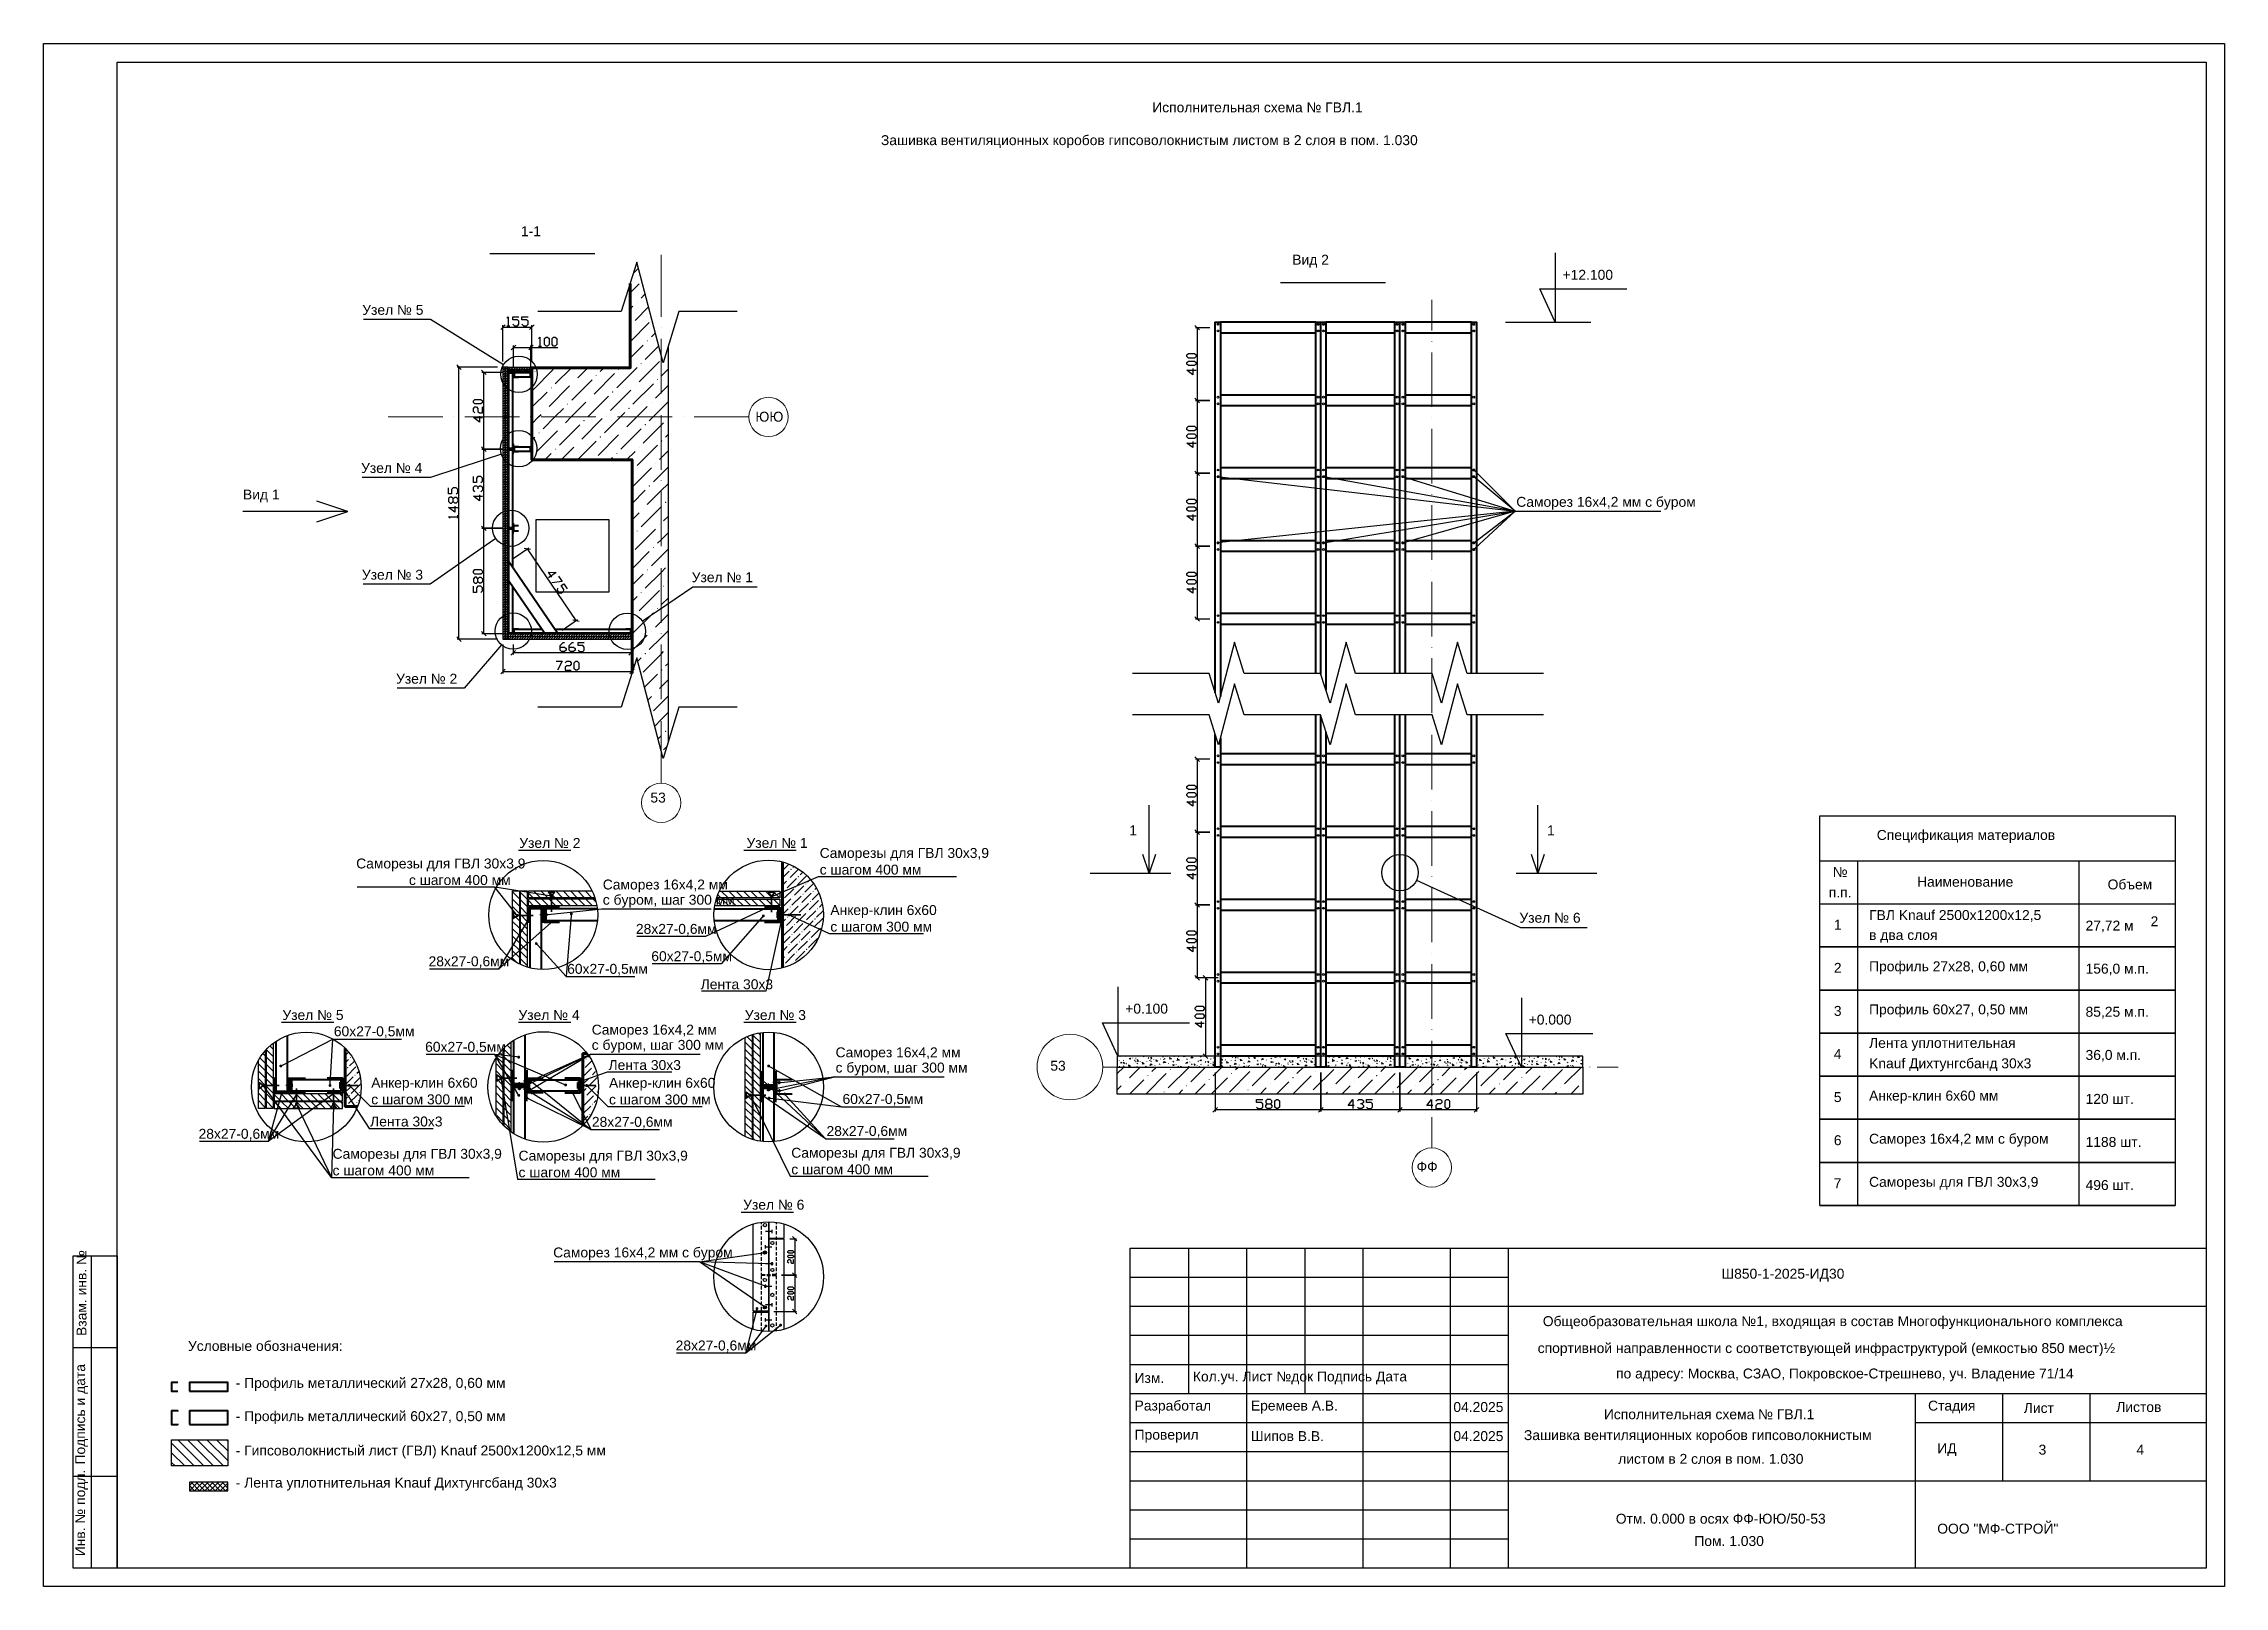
# Model space of a CAD drawing. Header units: millimetres. Extents: x 0 to 146, y 0 to 23.
# Drawn here: x 75.19 to 108.17, y 0.09 to 23.42 of the extents above; entities that cross this region are included whole.
import ezdxf

# ---------------------------------------------------------------- set-up
doc = ezdxf.new("R2010")
doc.units = ezdxf.units.MM
doc.layers.add('PDF _0', color=7, linetype='Continuous')
doc.layers.add('PDF _Текст', color=7, linetype='Continuous')
doc.layers.add('PDF _Оси-1', color=7, linetype='Continuous', true_color=0xaaaaaa)
doc.layers.add('PDF _Оси-3', color=7, linetype='Continuous', true_color=0x989898)
doc.styles.add('PDF ArialMT-Identity-H', font='arial.ttf')
doc.styles.add('PDF GOST Common-Identity-H', font='arial.ttf')

msp = doc.modelspace()

# ---------------------------------------------------------------- texts
at = {"layer": 'PDF _Текст', "char_height": 0.15, "attachment_point": 4, "style": 'PDF GOST Common-Identity-H'}
for s, insert in [('Исполнительная схема № ГВЛ.1', (91.955, 22.452)), ('Зашивка вентиляционных коробов гипсоволокнистым листом в 2 слоя в пом. 1.030', (87.851, 21.935)), ('1‐1', (82.406, 20.581)), ('Вид 2', (94.073, 20.129)), ('+12.100', (98.161, 19.921)), ('Узел № 5', (80.006, 19.391)), ('Узел № 4', (79.988, 17.001)), ('Вид 1', (78.202, 16.579)), ('Саморез 16x4,2 мм с буром', (97.461, 16.467)), ('Узел № 3', (80, 15.387)), ('Узел № 1', (84.989, 15.349)), ('Узел № 2', (80.517, 13.815)), ('1', (91.606, 11.524)), ('1', (97.926, 11.524)), ('Узел № 2', (82.381, 11.332)), ('Узел № 1', (85.818, 11.333)), ('Саморезы для ГВЛ 30x3,9', (86.925, 11.159)), ('Спецификация материалов', (102.913, 11.431)), ('Саморезы для ГВЛ 30x3,9', (79.914, 11)), ('с шагом 400 мм', (86.925, 10.929)), ('№', (102.248, 10.893)), ('с шагом 400 мм', (80.712, 10.771)), ('с буром, шаг 300 мм', (83.644, 10.452)), ('Саморез 16x4,2 мм', (83.644, 10.682)), ('п.п.', (102.188, 10.585)), ('Наименование', (103.523, 10.745)), ('Объем', (106.405, 10.705)), ('Анкер‐клин 6х60', (87.086, 10.296)), ('Узел № 6', (97.508, 10.201)), ('ГВЛ Knauf 2500х1200х12,5', (102.797, 10.229)), ('2', (107.055, 10.149)), ('с шагом 300 мм', (87.086, 10.067)), ('1', (102.264, 10.097)), ('в два слоя', (102.797, 9.92)), ('27,72 м', (106.071, 10.07)), ('2', (102.264, 9.445)), ('Профиль 27х28, 0,60 мм', (102.797, 9.446)), ('156,0 м.п.', (106.071, 9.419)), ('Узел № 5', (78.798, 8.731)), ('Узел № 4', (82.368, 8.731)), ('Саморез 16x4,2 мм', (83.477, 8.488)), ('Узел № 3', (85.791, 8.731)), ('+0.100', (91.546, 8.827)), ('+0.000', (97.648, 8.662)), ('3', (102.264, 8.793)), ('Профиль 60х27, 0,50 мм', (102.797, 8.794)), ('85,25 м.п.', (106.071, 8.767)), ('с буром, шаг 300 мм', (83.477, 8.258)), ('Лента уплотнительная', (102.797, 8.288)), ('с буром, шаг 300 мм', (87.165, 7.915)), ('Саморез 16x4,2 мм', (87.165, 8.145)), ('4', (102.264, 8.142)), ('Knauf Дихтунгсбанд 30х3', (102.797, 7.979)), ('36,0 м.п.', (106.071, 8.115)), ('Анкер‐клин 6х60', (80.142, 7.685)), ('Анкер‐клин 6х60', (83.738, 7.684)), ('Анкер‐клин 6х60 мм', (102.797, 7.491)), ('с шагом 300 мм', (80.142, 7.456)), ('с шагом 300 мм', (83.738, 7.454)), ('5', (102.264, 7.49)), ('120 шт.', (106.071, 7.463)), ('Саморез 16x4,2 мм с буром', (102.797, 6.839)), ('Саморезы для ГВЛ 30x3,9', (79.557, 6.611)), ('Саморезы для ГВЛ 30x3,9', (82.37, 6.583)), ('Саморезы для ГВЛ 30x3,9', (86.495, 6.627)), ('6', (102.264, 6.838)), ('1188 шт.', (106.071, 6.812)), ('с шагом 400 мм', (79.557, 6.381)), ('с шагом 400 мм', (82.37, 6.353)), ('с шагом 400 мм', (86.495, 6.398)), ('Саморезы для ГВЛ 30x3,9', (102.797, 6.187)), ('Узел № 6', (85.767, 5.863)), ('7', (102.262, 6.187)), ('496 шт.', (106.071, 6.16)), ('Саморез 16x4,2 мм с буром', (82.894, 5.12)), ('Ш850‐1‐2025‐ИД30', (100.564, 4.799)), ('Общеобразовательная школа №1, входящая в состав Многофункционального комплекса', (97.862, 4.081)), ('Условные обозначения:', (77.37, 3.728)), ('спортивной направленности с соответствующей инфраструктурой (емкостью 850 мест)½', (97.785, 3.674)), ('Изм.', (91.688, 3.245)), ('Кол.уч. Лист №док Подпись Дата', (92.57, 3.245)), ('по адресу: Москва, СЗАО, Покровское‐Стрешнево, уч. Владение 71/14', (98.97, 3.29)), ('‐ Профиль металлический 27х28, 0,60 мм', (78.092, 3.148)), ('‐ Профиль металлический 60х27, 0,50 мм', (78.092, 2.645)), ('Разработал', (91.688, 2.805)), ('Еремеев А.В.', (93.447, 2.805)), ('04.2025', (96.509, 2.805)), ('Исполнительная схема № ГВЛ.1', (98.786, 2.695)), ('Стадия', (103.689, 2.805)), ('Лист', (105.137, 2.79)), ('Листов', (106.535, 2.805)), ('Проверил', (91.688, 2.365)), ('Шипов В.В.', (93.447, 2.365)), ('04.2025', (96.509, 2.365)), ('Зашивка вентиляционных коробов гипсоволокнистым', (97.577, 2.358)), ('‐ Гипсоволокнистый лист (ГВЛ) Knauf 2500х1200х12,5 мм', (78.092, 2.126)), ('листом в 2 слоя в пом. 1.030', (99.002, 2.021)), ('ИД', (103.828, 2.16)), ('3', (105.361, 2.16)), ('4', (106.84, 2.16)), ('‐ Лента уплотнительная Knauf Дихтунгсбанд 30х3', (78.092, 1.64)), ('Отм. 0.000 в осях ФФ‐ЮЮ/50‐53', (98.966, 1.116)), ('ООО "МФ‐СТРОЙ"', (103.828, 0.966)), ('Пом. 1.030', (100.154, 0.779))]:
    msp.add_mtext(s, dxfattribs=dict(at, insert=insert))
at = {"layer": 'PDF _Текст', "color": 253, "true_color": 0xaaaaaa, "char_height": 0.15, "attachment_point": 4, "style": 'PDF ArialMT-Identity-H'}
for s, insert in [('ЮЮ', (85.952, 17.776)), ('53', (84.364, 12.018)), ('53', (90.413, 7.964)), ('ФФ', (95.953, 6.438))]:
    msp.add_mtext(s, dxfattribs=dict(at, insert=insert))
at = {"layer": 'PDF _Текст', "color": 1, "char_height": 0.15, "attachment_point": 4, "style": 'PDF GOST Common-Identity-H'}
for insert in [(84.145, 10.02), (81.009, 9.53), (77.53, 6.922), (83.479, 7.103), (87.028, 6.965), (84.746, 3.722)]:
    msp.add_mtext('28х27‐0,6мм', dxfattribs=dict(at, insert=insert))
at = {"layer": 'PDF _Текст', "color": 5, "char_height": 0.15, "attachment_point": 4, "style": 'PDF GOST Common-Identity-H'}
for insert in [(84.378, 9.607), (83.105, 9.416), (79.576, 8.472), (80.957, 8.237), (87.27, 7.448)]:
    msp.add_mtext('60х27‐0,5мм', dxfattribs=dict(at, insert=insert))
at = {"layer": 'PDF _Текст', "color": 6, "char_height": 0.15, "attachment_point": 4, "style": 'PDF GOST Common-Identity-H'}
for insert in [(85.125, 9.196), (83.731, 7.975), (80.125, 7.121)]:
    msp.add_mtext('Лента 30х3', dxfattribs=dict(at, insert=insert))
at = {"layer": 'PDF _Текст', "char_height": 0.15, "attachment_point": 4, "rotation": 90, "style": 'PDF GOST Common-Identity-H'}
for s, insert in [('Взам. инв. №', (75.761, 3.88)), ('Подпись и дата', (75.761, 1.937)), ('Инв. № подл.', (75.761, 0.549))]:
    msp.add_mtext(s, dxfattribs=dict(at, insert=insert))

# ---------------------------------------------------------------- linework, layer by layer
at = {"layer": 'PDF _0', "lineweight": 25}
for points in [[(75.186, 23.417), (108.171, 23.417), (108.171, 0.094), (75.186, 0.094)], [(76.297, 23.139), (107.893, 23.139), (107.893, 0.372), (76.297, 0.372)], [(82.786, 18.844), (82.763, 18.867), (82.763, 18.958), (82.786, 18.981), (82.809, 18.981), (82.832, 18.958), (82.832, 18.867), (82.809, 18.844)], [(82.901, 18.844), (82.878, 18.867), (82.878, 18.958), (82.901, 18.981), (82.924, 18.981), (82.947, 18.958), (82.947, 18.867), (82.924, 18.844)], [(82.169, 14.414), (82.169, 18.527), (82.134, 18.527), (82.134, 14.414)], [(82.209, 14.414), (82.209, 18.527), (82.174, 18.527), (82.174, 14.414)], [(82.558, 18.493), (82.214, 18.493), (82.214, 18.527), (82.558, 18.527)], [(82.558, 18.453), (82.214, 18.453), (82.214, 18.487), (82.558, 18.487)], [(92.617, 18.687), (92.594, 18.664), (92.502, 18.664), (92.479, 18.687), (92.479, 18.71), (92.502, 18.733), (92.594, 18.733), (92.617, 18.71)], [(92.617, 18.572), (92.594, 18.549), (92.502, 18.549), (92.479, 18.572), (92.479, 18.595), (92.502, 18.618), (92.594, 18.618), (92.617, 18.595)], [(81.824, 17.993), (81.801, 17.971), (81.71, 17.971), (81.687, 17.993), (81.687, 18.016), (81.71, 18.039), (81.801, 18.039), (81.824, 18.016)], [(92.67, 17.987), (92.601, 18.056)], [(92.608, 18.022), (92.825, 18.022)], [(92.617, 17.586), (92.594, 17.563), (92.502, 17.563), (92.479, 17.586), (92.479, 17.609), (92.502, 17.632), (92.594, 17.632), (92.617, 17.609)], [(92.617, 17.471), (92.594, 17.448), (92.502, 17.448), (92.479, 17.471), (92.479, 17.494), (92.502, 17.517), (92.594, 17.517), (92.617, 17.494)], [(81.878, 17.253), (81.809, 17.322)], [(81.816, 17.287), (82.131, 17.287)], [(92.67, 16.886), (92.601, 16.955)], [(92.608, 16.921), (92.825, 16.921)], [(92.617, 16.485), (92.594, 16.462), (92.502, 16.462), (92.479, 16.485), (92.479, 16.508), (92.502, 16.531), (92.594, 16.531), (92.617, 16.508)], [(92.617, 16.37), (92.594, 16.347), (92.502, 16.347), (92.479, 16.37), (92.479, 16.393), (92.502, 16.416), (92.594, 16.416), (92.617, 16.393)], [(81.878, 16.055), (81.809, 16.124)], [(81.816, 16.09), (82.131, 16.09)], [(92.67, 15.785), (92.601, 15.854)], [(92.608, 15.819), (92.825, 15.819)], [(81.824, 15.419), (81.801, 15.397), (81.71, 15.397), (81.687, 15.419), (81.687, 15.442), (81.71, 15.465), (81.801, 15.465), (81.824, 15.442)], [(92.617, 15.383), (92.594, 15.361), (92.502, 15.361), (92.479, 15.383), (92.479, 15.406), (92.502, 15.429), (92.594, 15.429), (92.617, 15.406)], [(92.617, 15.269), (92.594, 15.246), (92.502, 15.246), (92.479, 15.269), (92.479, 15.292), (92.502, 15.315), (92.594, 15.315), (92.617, 15.292)], [(84.072, 14.489), (82.214, 14.489), (82.214, 14.454), (84.072, 14.454)], [(84.072, 14.449), (82.214, 14.449), (82.214, 14.414), (84.072, 14.414)], [(83.236, 13.943), (83.213, 13.966), (83.213, 14.058), (83.236, 14.081), (83.259, 14.081), (83.282, 14.058), (83.282, 13.966), (83.259, 13.943)], [(92.617, 12.163), (92.594, 12.14), (92.502, 12.14), (92.479, 12.163), (92.479, 12.185), (92.502, 12.208), (92.594, 12.208), (92.617, 12.185)], [(92.617, 12.048), (92.594, 12.025), (92.502, 12.025), (92.479, 12.048), (92.479, 12.071), (92.502, 12.094), (92.594, 12.094), (92.617, 12.071)], [(107.426, 5.851), (102.052, 5.851), (102.052, 11.745), (107.426, 11.745)], [(92.67, 11.463), (92.601, 11.532)], [(92.608, 11.497), (92.825, 11.497)], [(92.617, 11.061), (92.594, 11.038), (92.502, 11.038), (92.479, 11.061), (92.479, 11.084), (92.502, 11.107), (92.594, 11.107), (92.617, 11.084)], [(92.617, 10.947), (92.594, 10.924), (92.502, 10.924), (92.479, 10.947), (92.479, 10.97), (92.502, 10.993), (92.594, 10.993), (92.617, 10.97)], [(86.331, 10.357), (86.362, 10.357), (86.362, 10.134), (86.331, 10.134)], [(92.67, 10.362), (92.601, 10.43)], [(92.608, 10.396), (92.825, 10.396)], [(92.617, 9.96), (92.594, 9.937), (92.502, 9.937), (92.479, 9.96), (92.479, 9.983), (92.502, 10.006), (92.594, 10.006), (92.617, 9.983)], [(92.617, 9.845), (92.594, 9.822), (92.502, 9.822), (92.479, 9.845), (92.479, 9.868), (92.502, 9.891), (92.594, 9.891), (92.617, 9.868)], [(107.426, 9.761), (102.052, 9.761)], [(107.426, 9.11), (102.052, 9.11)], [(92.742, 8.818), (92.719, 8.795), (92.628, 8.795), (92.605, 8.818), (92.605, 8.841), (92.628, 8.864), (92.719, 8.864), (92.742, 8.841)], [(92.742, 8.703), (92.719, 8.68), (92.628, 8.68), (92.605, 8.703), (92.605, 8.726), (92.628, 8.749), (92.719, 8.749), (92.742, 8.726)], [(107.426, 8.458), (102.052, 8.458)], [(91.424, 7.946), (98.468, 7.946), (98.468, 8.111), (91.424, 8.111)], [(91.424, 7.946), (98.468, 7.946), (98.468, 7.536), (91.424, 7.536)], [(79.722, 7.779), (79.749, 7.779), (79.749, 7.556), (79.722, 7.556)], [(83.318, 7.778), (83.344, 7.778), (83.344, 7.555), (83.318, 7.555)], [(94.504, 7.272), (94.504, 7.863)], [(95.702, 7.272), (95.702, 7.863)], [(107.426, 7.806), (102.052, 7.806)], [(79.708, 7.54), (78.675, 7.54), (78.675, 7.437), (79.708, 7.437)], [(79.708, 7.42), (78.675, 7.42), (78.675, 7.317), (79.708, 7.317)], [(93.832, 7.319), (93.809, 7.341), (93.809, 7.433), (93.832, 7.456), (93.855, 7.456), (93.878, 7.433), (93.878, 7.341), (93.855, 7.319)], [(94.539, 7.334), (94.47, 7.265)], [(95.736, 7.334), (95.668, 7.265)], [(96.406, 7.319), (96.383, 7.341), (96.383, 7.433), (96.406, 7.456), (96.429, 7.456), (96.452, 7.433), (96.452, 7.341), (96.429, 7.319)], [(107.426, 7.155), (102.052, 7.155)], [(107.426, 6.503), (102.052, 6.503)], [(75.631, 5.092), (76.297, 5.092), (76.297, 0.372), (75.631, 0.372)], [(86.528, 5.144), (86.514, 5.13), (86.459, 5.13), (86.445, 5.144), (86.445, 5.158), (86.459, 5.171), (86.514, 5.171), (86.528, 5.158)], [(86.528, 5.075), (86.514, 5.061), (86.459, 5.061), (86.445, 5.075), (86.445, 5.089), (86.459, 5.103), (86.514, 5.103), (86.528, 5.089)], [(91.623, 5.209), (107.893, 5.209), (107.893, 0.372), (91.623, 0.372)], [(86.528, 4.593), (86.514, 4.579), (86.459, 4.579), (86.445, 4.593), (86.445, 4.607), (86.459, 4.621), (86.514, 4.621), (86.528, 4.607)], [(86.528, 4.524), (86.514, 4.511), (86.459, 4.511), (86.445, 4.524), (86.445, 4.538), (86.459, 4.552), (86.514, 4.552), (86.528, 4.538)], [(77.123, 2.311), (77.971, 2.311), (77.971, 1.915), (77.123, 1.915)], [(77.391, 1.539), (77.971, 1.539), (77.971, 1.668), (77.391, 1.668)]]:
    msp.add_lwpolyline(points, close=True, dxfattribs=at)
for points in [[(83.523, 20.237), (81.935, 20.237)], [(98.051, 20.252), (98.051, 19.206), (97.817, 19.71), (99.134, 19.71)], [(85.678, 19.367), (84.793, 19.367), (84.557, 18.592), (84.16, 20.111), (83.923, 19.367), (82.66, 19.367)], [(84.108, 19.949), (84.182, 20.024)], [(93.896, 19.807), (95.484, 19.807)], [(84.059, 19.652), (84.193, 19.787)], [(84.224, 19.571), (84.285, 19.632)], [(82.142, 18.563), (81.907, 18.708), (81.038, 19.246), (81.037, 19.246), (80.025, 19.246)], [(82.169, 19.166), (82.1, 19.097)], [(82.134, 18.61), (82.134, 19.159)], [(82.134, 19.132), (82.572, 19.132)], [(82.193, 19.266), (82.215, 19.289), (82.215, 19.151)], [(82.193, 19.151), (82.238, 19.151)], [(82.284, 19.174), (82.307, 19.151), (82.353, 19.151), (82.376, 19.174), (82.376, 19.22), (82.353, 19.243), (82.284, 19.243), (82.284, 19.289), (82.376, 19.289)], [(82.422, 19.174), (82.445, 19.151), (82.491, 19.151), (82.514, 19.174), (82.514, 19.22), (82.491, 19.243), (82.422, 19.243), (82.422, 19.289), (82.514, 19.289)], [(82.538, 19.097), (82.606, 19.166)], [(82.572, 18.599), (82.572, 19.159)], [(84.059, 19.405), (84.101, 19.447)], [(84.059, 18.911), (84.348, 19.2)], [(84.132, 19.231), (84.336, 19.436)], [(92.67, 19.089), (92.601, 19.157)], [(97.3, 19.206), (98.588, 19.206)], [(82.328, 18.859), (82.26, 18.79)], [(82.294, 18.53), (82.294, 18.852)], [(82.294, 18.824), (82.558, 18.824), (82.966, 18.824)], [(82.524, 18.79), (82.593, 18.859)], [(82.558, 18.53), (82.558, 18.852)], [(82.672, 18.958), (82.694, 18.981), (82.694, 18.844)], [(82.672, 18.844), (82.717, 18.844)], [(84.059, 18.664), (84.255, 18.86)], [(84.286, 18.644), (84.49, 18.848)], [(84.379, 18.984), (84.439, 19.044)], [(84.637, 12.874), (84.637, 18.855)], [(92.825, 19.123), (92.608, 19.123)], [(92.636, 19.123), (92.636, 18.022), (92.636, 16.921), (92.636, 15.819), (92.636, 14.718)], [(81.504, 18.493), (81.435, 18.562)], [(82.052, 18.527), (81.442, 18.527)], [(81.469, 14.414), (81.469, 18.527)], [(81.878, 18.413), (81.809, 18.482)], [(82.134, 18.519), (82.142, 18.527)], [(82.134, 18.482), (82.169, 18.516)], [(82.134, 18.445), (82.169, 18.479)], [(82.174, 18.522), (82.18, 18.527)], [(82.174, 18.485), (82.209, 18.519)], [(82.174, 18.448), (82.209, 18.482)], [(82.214, 18.525), (82.217, 18.527)], [(82.216, 18.453), (82.251, 18.487)], [(82.219, 18.493), (82.254, 18.527)], [(82.254, 18.453), (82.288, 18.487)], [(82.256, 18.493), (82.291, 18.527)], [(82.291, 18.453), (82.325, 18.487)], [(82.293, 18.493), (82.328, 18.527)], [(82.328, 18.453), (82.362, 18.487)], [(82.331, 18.493), (82.365, 18.527)], [(82.365, 18.453), (82.399, 18.487)], [(82.368, 18.493), (82.402, 18.527)], [(82.402, 18.453), (82.436, 18.487)], [(82.405, 18.493), (82.439, 18.527)], [(82.439, 18.453), (82.473, 18.487)], [(82.442, 18.493), (82.476, 18.527)], [(82.476, 18.453), (82.51, 18.487)], [(82.479, 18.493), (82.513, 18.527)], [(82.513, 18.453), (82.548, 18.487)], [(82.516, 18.493), (82.55, 18.527)], [(82.553, 18.493), (82.558, 18.498)], [(82.586, 18.18), (82.896, 18.489)], [(82.926, 18.273), (83.17, 18.516)], [(83.266, 18.366), (83.417, 18.516)], [(83.606, 18.459), (83.664, 18.516)], [(83.854, 18.211), (84.163, 18.52)], [(84.193, 18.304), (84.502, 18.613)], [(84.533, 18.397), (84.637, 18.5)], [(84.626, 18.737), (84.637, 18.747)], [(92.571, 18.504), (92.571, 18.412), (92.479, 18.481), (92.617, 18.481)], [(82.131, 18.447), (81.816, 18.447)], [(81.844, 14.497), (81.844, 16.09), (81.844, 17.287), (81.844, 18.447)], [(82.134, 18.408), (82.169, 18.442)], [(82.134, 18.371), (82.169, 18.405)], [(82.134, 18.334), (82.169, 18.368)], [(82.134, 18.297), (82.169, 18.331)], [(82.134, 18.26), (82.169, 18.294)], [(82.134, 18.222), (82.169, 18.257)], [(82.134, 18.185), (82.169, 18.22)], [(82.134, 18.148), (82.169, 18.183)], [(82.134, 18.111), (82.169, 18.146)], [(82.174, 18.411), (82.209, 18.445)], [(82.174, 18.374), (82.209, 18.408)], [(82.174, 18.337), (82.209, 18.371)], [(82.174, 18.299), (82.209, 18.334)], [(82.174, 18.262), (82.209, 18.297)], [(82.174, 18.225), (82.209, 18.26)], [(82.174, 18.188), (82.209, 18.223)], [(82.174, 18.151), (82.209, 18.186)], [(82.174, 18.114), (82.209, 18.148)], [(82.55, 18.453), (82.558, 18.461)], [(82.572, 17.919), (82.803, 18.15)], [(82.834, 17.933), (83.143, 18.242)], [(83.174, 18.026), (83.483, 18.335)], [(83.514, 18.119), (83.823, 18.428)], [(83.761, 17.871), (84.07, 18.18)], [(84.101, 17.964), (84.41, 18.273)], [(84.441, 18.057), (84.527, 18.143), (84.637, 18.253)], [(81.71, 17.833), (81.687, 17.856), (81.687, 17.902), (81.71, 17.925), (81.733, 17.925), (81.755, 17.902), (81.755, 17.856), (81.778, 17.833), (81.824, 17.833), (81.824, 17.925)], [(82.134, 18.074), (82.169, 18.109)], [(82.134, 18.037), (82.169, 18.071)], [(82.134, 18), (82.169, 18.034)], [(82.134, 17.963), (82.169, 17.997)], [(82.134, 17.926), (82.169, 17.96)], [(82.134, 17.889), (82.169, 17.923)], [(82.134, 17.852), (82.169, 17.886)], [(82.134, 17.815), (82.169, 17.849)], [(82.134, 17.777), (82.169, 17.812)], [(82.174, 18.077), (82.209, 18.111)], [(82.174, 18.04), (82.209, 18.074)], [(82.174, 18.003), (82.209, 18.037)], [(82.174, 17.966), (82.209, 18)], [(82.174, 17.929), (82.209, 17.963)], [(82.174, 17.892), (82.209, 17.926)], [(82.174, 17.854), (82.209, 17.889)], [(82.174, 17.817), (82.209, 17.852)], [(82.174, 17.78), (82.209, 17.815)], [(82.741, 17.593), (82.921, 17.773), (83.05, 17.902)], [(83.081, 17.686), (83.168, 17.773), (83.39, 17.995)], [(83.421, 17.779), (83.73, 18.088)], [(83.668, 17.531), (83.91, 17.773), (83.977, 17.84)], [(84.008, 17.624), (84.157, 17.773), (84.317, 17.933)], [(84.348, 17.717), (84.404, 17.773), (84.527, 17.895), (84.637, 18.006)], [(81.778, 17.787), (81.778, 17.695), (81.687, 17.764), (81.824, 17.764)], [(82.134, 17.737), (82.169, 17.772)], [(82.134, 17.7), (82.169, 17.734)], [(82.134, 17.663), (82.169, 17.697)], [(82.134, 17.626), (82.169, 17.66)], [(82.134, 17.589), (82.169, 17.623)], [(82.134, 17.552), (82.169, 17.586)], [(82.134, 17.515), (82.169, 17.549)], [(82.134, 17.478), (82.169, 17.512)], [(82.167, 17.773), (82.169, 17.775)], [(82.174, 17.74), (82.207, 17.773)], [(82.174, 17.703), (82.209, 17.737)], [(82.174, 17.666), (82.209, 17.7)], [(82.174, 17.629), (82.209, 17.663)], [(82.174, 17.592), (82.209, 17.626)], [(82.174, 17.555), (82.209, 17.589)], [(82.174, 17.517), (82.209, 17.552)], [(82.174, 17.48), (82.209, 17.515)], [(82.204, 17.773), (82.209, 17.778)], [(82.572, 17.671), (82.674, 17.773), (82.71, 17.81)], [(82.648, 17.253), (82.957, 17.562)], [(82.988, 17.346), (83.297, 17.655)], [(83.328, 17.439), (83.637, 17.748)], [(83.575, 17.192), (83.884, 17.501)], [(83.915, 17.284), (84.224, 17.593)], [(84.255, 17.377), (84.527, 17.648), (84.564, 17.686)], [(84.595, 17.47), (84.637, 17.511)], [(82.11, 17.209), (81.849, 17.123), (81.039, 16.857), (81.038, 16.857), (80.007, 16.857)], [(82.134, 17.44), (82.169, 17.475)], [(82.134, 17.403), (82.169, 17.438)], [(82.134, 17.366), (82.169, 17.401)], [(82.134, 17.329), (82.169, 17.364)], [(82.134, 17.292), (82.169, 17.327)], [(82.134, 17.255), (82.169, 17.289)], [(82.134, 17.218), (82.169, 17.252)], [(82.134, 17.181), (82.169, 17.215)], [(82.134, 17.144), (82.169, 17.178)], [(82.174, 17.443), (82.209, 17.478)], [(82.174, 17.406), (82.209, 17.441)], [(82.174, 17.369), (82.209, 17.404)], [(82.174, 17.332), (82.209, 17.366)], [(82.174, 17.295), (82.209, 17.329)], [(82.174, 17.258), (82.209, 17.292)], [(82.174, 17.221), (82.209, 17.255)], [(82.174, 17.184), (82.209, 17.218)], [(82.174, 17.147), (82.209, 17.181)], [(82.572, 17.424), (82.617, 17.47)], [(82.768, 17.126), (82.865, 17.222)], [(83.015, 17.126), (83.205, 17.315)], [(83.263, 17.126), (83.544, 17.408)], [(83.757, 17.126), (83.792, 17.161)], [(84.004, 17.126), (84.132, 17.253)], [(84.163, 17.037), (84.472, 17.346)], [(84.502, 17.13), (84.527, 17.154), (84.637, 17.264)], [(92.571, 17.402), (92.571, 17.311), (92.479, 17.379), (92.617, 17.379)], [(81.801, 16.78), (81.824, 16.803), (81.824, 16.849), (81.801, 16.872), (81.755, 16.872), (81.733, 16.849), (81.733, 16.78), (81.687, 16.78), (81.687, 16.872)], [(82.134, 17.107), (82.169, 17.141)], [(82.134, 17.07), (82.169, 17.104)], [(82.134, 17.033), (82.169, 17.067)], [(82.134, 16.995), (82.169, 17.03)], [(82.134, 16.958), (82.169, 16.993)], [(82.134, 16.921), (82.169, 16.956)], [(82.134, 16.884), (82.169, 16.919)], [(82.134, 16.847), (82.169, 16.882)], [(82.134, 16.81), (82.169, 16.844)], [(82.174, 17.11), (82.209, 17.144)], [(82.174, 17.072), (82.209, 17.107)], [(82.174, 17.035), (82.209, 17.07)], [(82.174, 16.998), (82.209, 17.033)], [(82.174, 16.961), (82.209, 16.996)], [(82.174, 16.924), (82.209, 16.959)], [(82.174, 16.887), (82.209, 16.921)], [(82.174, 16.85), (82.209, 16.884)], [(82.174, 16.813), (82.209, 16.847)], [(84.086, 16.713), (84.379, 17.006)], [(84.41, 16.79), (84.527, 16.907), (84.637, 17.017)], [(92.963, 16.869), (92.976, 16.867), (97.445, 16.35)], [(95.756, 16.866), (95.77, 16.862), (97.445, 16.35), (94.573, 16.865), (94.559, 16.868)], [(96.827, 16.961), (96.837, 16.952), (97.445, 16.35), (95.77, 15.877), (95.757, 15.874)], [(96.828, 15.878), (96.839, 15.887), (97.445, 16.35), (96.838, 16.853), (96.828, 16.861)], [(79.788, 16.345), (79.318, 16.499)], [(81.427, 16.609), (81.45, 16.631), (81.45, 16.677), (81.427, 16.7), (81.381, 16.7), (81.358, 16.677), (81.358, 16.609), (81.312, 16.609), (81.312, 16.7)], [(81.381, 16.54), (81.404, 16.563), (81.427, 16.563), (81.45, 16.54), (81.45, 16.494), (81.427, 16.471), (81.404, 16.471), (81.381, 16.494), (81.381, 16.54), (81.358, 16.563), (81.335, 16.563), (81.312, 16.54), (81.312, 16.494), (81.335, 16.471), (81.358, 16.471), (81.381, 16.494)], [(81.71, 16.642), (81.687, 16.665), (81.687, 16.711), (81.71, 16.734), (81.733, 16.734), (81.755, 16.711), (81.755, 16.688)], [(81.778, 16.597), (81.778, 16.505), (81.687, 16.574), (81.824, 16.574)], [(81.755, 16.711), (81.778, 16.734), (81.801, 16.734), (81.824, 16.711), (81.824, 16.665), (81.801, 16.642)], [(82.134, 16.773), (82.169, 16.807)], [(82.134, 16.736), (82.169, 16.77)], [(82.134, 16.699), (82.169, 16.733)], [(82.134, 16.662), (82.169, 16.696)], [(82.134, 16.625), (82.169, 16.659)], [(82.134, 16.588), (82.169, 16.622)], [(82.134, 16.55), (82.169, 16.585)], [(82.134, 16.513), (82.169, 16.548)], [(82.134, 16.476), (82.169, 16.511)], [(82.174, 16.776), (82.209, 16.81)], [(82.174, 16.739), (82.209, 16.773)], [(82.174, 16.702), (82.209, 16.736)], [(82.174, 16.665), (82.209, 16.699)], [(82.174, 16.627), (82.209, 16.662)], [(82.174, 16.59), (82.209, 16.625)], [(82.174, 16.553), (82.209, 16.588)], [(82.174, 16.516), (82.209, 16.551)], [(82.174, 16.479), (82.209, 16.514)], [(84.086, 16.466), (84.286, 16.666)], [(84.317, 16.45), (84.527, 16.659), (84.626, 16.759)], [(79.318, 16.19), (79.788, 16.345), (78.199, 16.345)], [(81.404, 16.425), (81.404, 16.333), (81.312, 16.402), (81.45, 16.402)], [(81.335, 16.241), (81.312, 16.264), (81.45, 16.264)], [(81.45, 16.241), (81.45, 16.287)], [(82.134, 16.439), (82.169, 16.474)], [(82.134, 16.402), (82.169, 16.437)], [(82.134, 16.365), (82.169, 16.399)], [(82.134, 16.328), (82.169, 16.362)], [(82.134, 16.291), (82.169, 16.325)], [(82.134, 16.254), (82.169, 16.288)], [(82.134, 16.217), (82.169, 16.251)], [(82.134, 16.18), (82.169, 16.214)], [(82.134, 16.143), (82.169, 16.177)], [(82.174, 16.442), (82.209, 16.476)], [(82.174, 16.405), (82.209, 16.439)], [(82.174, 16.368), (82.209, 16.402)], [(82.174, 16.331), (82.209, 16.365)], [(82.174, 16.294), (82.209, 16.328)], [(82.174, 16.257), (82.209, 16.291)], [(82.174, 16.22), (82.209, 16.254)], [(82.174, 16.182), (82.209, 16.217)], [(82.174, 16.145), (82.209, 16.18)], [(84.086, 16.219), (84.193, 16.326)], [(84.224, 16.11), (84.527, 16.412), (84.533, 16.419)], [(84.564, 16.203), (84.637, 16.275)], [(92.571, 16.301), (92.571, 16.209), (92.479, 16.278), (92.617, 16.278)], [(94.559, 15.872), (94.573, 15.874), (97.445, 16.35), (92.976, 15.873), (92.963, 15.871)], [(96.827, 15.778), (96.837, 15.788), (97.445, 16.35), (97.472, 16.35), (99.645, 16.35)], [(82.026, 15.934), (81.8, 15.777), (81.031, 15.243), (81.03, 15.243), (80.019, 15.243)], [(82.134, 16.105), (82.169, 16.14)], [(82.134, 16.068), (82.169, 16.103)], [(82.134, 16.031), (82.169, 16.066)], [(82.134, 15.994), (82.169, 16.029)], [(82.134, 15.957), (82.169, 15.992)], [(82.134, 15.92), (82.169, 15.954)], [(82.134, 15.883), (82.169, 15.917)], [(82.134, 15.846), (82.169, 15.88)], [(82.134, 15.809), (82.169, 15.843)], [(82.174, 16.108), (82.209, 16.143)], [(82.174, 16.071), (82.209, 16.106)], [(82.174, 16.034), (82.209, 16.069)], [(82.174, 15.997), (82.209, 16.031)], [(82.174, 15.96), (82.209, 15.994)], [(82.174, 15.923), (82.209, 15.957)], [(82.174, 15.886), (82.209, 15.92)], [(82.174, 15.849), (82.209, 15.883)], [(82.174, 15.812), (82.209, 15.846)], [(84.086, 15.972), (84.101, 15.986)], [(84.132, 15.77), (84.441, 16.079)], [(84.472, 15.863), (84.527, 15.918), (84.637, 16.028)], [(82.134, 15.772), (82.169, 15.806)], [(82.134, 15.735), (82.169, 15.769)], [(82.134, 15.698), (82.169, 15.732)], [(82.134, 15.66), (82.169, 15.695)], [(82.134, 15.623), (82.169, 15.658)], [(82.134, 15.586), (82.169, 15.621)], [(82.134, 15.549), (82.169, 15.584)], [(82.134, 15.512), (82.169, 15.547)], [(82.134, 15.475), (82.169, 15.509)], [(82.174, 15.775), (82.209, 15.809)], [(82.174, 15.737), (82.209, 15.772)], [(82.174, 15.7), (82.209, 15.735)], [(82.174, 15.663), (82.209, 15.698)], [(82.174, 15.626), (82.209, 15.661)], [(82.174, 15.589), (82.209, 15.624)], [(82.174, 15.552), (82.209, 15.586)], [(82.174, 15.515), (82.209, 15.549)], [(82.174, 15.478), (82.209, 15.512)], [(82.291, 15.632), (82.526, 15.793)], [(82.551, 15.768), (82.455, 15.786)], [(83.241, 14.697), (82.503, 15.777)], [(84.086, 15.477), (84.348, 15.739)], [(84.379, 15.523), (84.527, 15.67), (84.637, 15.781)], [(81.755, 15.328), (81.778, 15.351), (81.801, 15.351), (81.824, 15.328), (81.824, 15.282), (81.801, 15.259), (81.778, 15.259), (81.755, 15.282), (81.755, 15.328), (81.733, 15.351), (81.71, 15.351), (81.687, 15.328), (81.687, 15.282), (81.71, 15.259), (81.733, 15.259), (81.755, 15.282)], [(81.801, 15.121), (81.824, 15.144), (81.824, 15.19), (81.801, 15.213), (81.755, 15.213), (81.733, 15.19), (81.733, 15.121), (81.687, 15.121), (81.687, 15.213)], [(82.134, 15.438), (82.169, 15.472)], [(82.134, 15.401), (82.169, 15.435)], [(82.134, 15.364), (82.169, 15.398)], [(82.134, 15.327), (82.169, 15.361)], [(82.134, 15.29), (82.169, 15.324)], [(82.134, 15.253), (82.169, 15.287)], [(82.134, 15.215), (82.169, 15.25)], [(82.134, 15.178), (82.169, 15.213)], [(82.134, 15.141), (82.169, 15.176)], [(82.174, 15.441), (82.209, 15.475)], [(82.174, 15.404), (82.209, 15.438)], [(82.174, 15.367), (82.209, 15.401)], [(82.174, 15.33), (82.209, 15.364)], [(82.174, 15.292), (82.209, 15.327)], [(82.174, 15.255), (82.209, 15.29)], [(82.174, 15.218), (82.209, 15.253)], [(82.174, 15.181), (82.209, 15.216)], [(82.174, 15.144), (82.209, 15.179)], [(82.874, 15.35), (82.822, 15.425), (82.937, 15.42), (82.823, 15.343)], [(82.976, 15.364), (83.028, 15.288), (82.875, 15.267)], [(82.959, 15.185), (82.953, 15.153), (82.979, 15.115), (83.011, 15.109), (83.048, 15.135), (83.054, 15.167), (83.016, 15.224), (83.054, 15.25), (83.105, 15.174)], [(84.086, 15.23), (84.255, 15.399)], [(84.244, 14.689), (84.472, 14.843), (85.004, 15.204), (85.005, 15.204), (85.978, 15.204)], [(84.286, 15.183), (84.527, 15.423), (84.595, 15.492)], [(84.626, 15.276), (84.637, 15.286)], [(92.571, 15.2), (92.571, 15.108), (92.479, 15.177), (92.617, 15.177)], [(82.134, 15.104), (82.169, 15.139)], [(82.134, 15.067), (82.169, 15.102)], [(82.134, 15.03), (82.169, 15.064)], [(82.134, 14.993), (82.169, 15.027)], [(82.134, 14.956), (82.169, 14.99)], [(82.134, 14.919), (82.169, 14.953)], [(82.134, 14.882), (82.169, 14.916)], [(82.134, 14.845), (82.169, 14.879)], [(82.174, 15.107), (82.209, 15.141)], [(82.174, 15.07), (82.209, 15.104)], [(82.174, 15.033), (82.209, 15.067)], [(82.174, 14.996), (82.209, 15.03)], [(82.174, 14.959), (82.209, 14.993)], [(82.174, 14.922), (82.209, 14.956)], [(82.174, 14.885), (82.209, 14.919)], [(82.174, 14.847), (82.209, 14.882)], [(82.174, 14.81), (82.209, 14.845)], [(84.086, 14.983), (84.163, 15.059)], [(84.193, 14.843), (84.502, 15.152)], [(84.533, 14.936), (84.637, 15.039)], [(81.809, 14.531), (81.878, 14.463)], [(82.134, 14.808), (82.169, 14.842)], [(82.134, 14.77), (82.169, 14.805)], [(82.134, 14.733), (82.169, 14.768)], [(82.134, 14.696), (82.169, 14.731)], [(82.134, 14.659), (82.169, 14.694)], [(82.134, 14.622), (82.169, 14.657)], [(82.134, 14.585), (82.169, 14.619)], [(82.134, 14.548), (82.169, 14.582)], [(82.134, 14.511), (82.169, 14.545)], [(82.174, 14.773), (82.209, 14.808)], [(82.174, 14.736), (82.209, 14.771)], [(82.174, 14.699), (82.209, 14.734)], [(82.174, 14.662), (82.209, 14.696)], [(82.174, 14.625), (82.209, 14.659)], [(82.174, 14.588), (82.209, 14.622)], [(82.174, 14.551), (82.209, 14.585)], [(82.174, 14.514), (82.209, 14.548)], [(83.029, 14.552), (83.264, 14.713)], [(83.193, 14.706), (83.289, 14.688)], [(84.101, 14.503), (84.41, 14.812)], [(84.348, 14.256), (84.527, 14.434), (84.637, 14.544)], [(84.441, 14.596), (84.527, 14.682), (84.637, 14.792)], [(92.601, 14.753), (92.67, 14.684)], [(92.825, 14.718), (92.608, 14.718)], [(82.11, 14.326), (81.931, 14.117), (81.548, 13.671), (81.547, 13.671), (80.536, 13.671)], [(81.435, 14.449), (81.504, 14.38)], [(82.052, 14.414), (81.442, 14.414)], [(82.131, 14.497), (81.816, 14.497)], [(82.134, 14.474), (82.169, 14.508)], [(82.134, 14.437), (82.169, 14.471)], [(82.134, 14.332), (82.134, 13.896)], [(82.149, 14.414), (82.169, 14.434)], [(82.174, 14.477), (82.209, 14.511)], [(82.174, 14.44), (82.209, 14.474)], [(82.186, 14.414), (82.209, 14.437)], [(82.214, 14.473), (82.23, 14.489)], [(82.214, 14.436), (82.227, 14.449)], [(82.23, 14.414), (82.264, 14.449)], [(82.233, 14.454), (82.267, 14.489)], [(82.323, 14.242), (82.254, 14.173)], [(82.267, 14.414), (82.301, 14.449)], [(82.27, 14.454), (82.304, 14.489)], [(82.288, 14.332), (82.288, 14.18)], [(84.072, 14.207), (82.288, 14.207)], [(82.304, 14.414), (82.338, 14.449)], [(82.307, 14.454), (82.341, 14.489)], [(82.341, 14.414), (82.375, 14.449)], [(82.344, 14.454), (82.378, 14.489)], [(82.378, 14.414), (82.413, 14.449)], [(82.381, 14.454), (82.415, 14.489)], [(82.415, 14.414), (82.45, 14.449)], [(82.418, 14.454), (82.452, 14.489)], [(82.452, 14.414), (82.487, 14.449)], [(82.455, 14.454), (82.49, 14.489)], [(82.489, 14.414), (82.524, 14.449)], [(82.492, 14.454), (82.527, 14.489)], [(82.526, 14.414), (82.561, 14.449)], [(82.529, 14.454), (82.564, 14.489)], [(82.564, 14.414), (82.598, 14.449)], [(82.566, 14.454), (82.601, 14.489)], [(82.601, 14.414), (82.635, 14.449)], [(82.603, 14.454), (82.638, 14.489)], [(82.638, 14.414), (82.672, 14.449)], [(82.641, 14.454), (82.675, 14.489)], [(82.675, 14.414), (82.709, 14.449)], [(82.678, 14.454), (82.712, 14.489)], [(82.712, 14.414), (82.746, 14.449)], [(82.715, 14.454), (82.749, 14.489)], [(82.749, 14.414), (82.783, 14.449)], [(82.752, 14.454), (82.786, 14.489)], [(82.786, 14.414), (82.82, 14.449)], [(82.789, 14.454), (82.823, 14.489)], [(82.823, 14.414), (82.858, 14.449)], [(82.826, 14.454), (82.86, 14.489)], [(82.86, 14.414), (82.895, 14.449)], [(82.863, 14.454), (82.897, 14.489)], [(82.897, 14.414), (82.932, 14.449)], [(82.9, 14.454), (82.935, 14.489)], [(82.934, 14.414), (82.969, 14.449)], [(82.937, 14.454), (82.972, 14.489)], [(82.971, 14.414), (83.006, 14.449)], [(82.974, 14.454), (83.009, 14.489)], [(82.997, 14.295), (83.066, 14.295), (83.089, 14.272), (83.089, 14.249), (83.066, 14.226), (83.02, 14.226), (82.997, 14.249), (82.997, 14.318), (83.043, 14.364), (83.066, 14.364)], [(83.009, 14.414), (83.043, 14.449)], [(83.011, 14.454), (83.046, 14.489)], [(83.046, 14.414), (83.08, 14.449)], [(83.048, 14.454), (83.083, 14.489)], [(83.083, 14.414), (83.117, 14.449)], [(83.086, 14.454), (83.12, 14.489)], [(83.12, 14.414), (83.154, 14.449)], [(83.123, 14.454), (83.157, 14.489)], [(83.134, 14.295), (83.203, 14.295), (83.226, 14.272), (83.226, 14.249), (83.203, 14.226), (83.157, 14.226), (83.134, 14.249), (83.134, 14.318), (83.18, 14.364), (83.203, 14.364)], [(83.157, 14.414), (83.191, 14.449)], [(83.16, 14.454), (83.194, 14.489)], [(83.194, 14.414), (83.228, 14.449)], [(83.197, 14.454), (83.231, 14.489)], [(83.231, 14.414), (83.265, 14.449)], [(83.234, 14.454), (83.268, 14.489)], [(83.268, 14.414), (83.303, 14.449)], [(83.271, 14.454), (83.305, 14.489)], [(83.272, 14.249), (83.295, 14.226), (83.341, 14.226), (83.364, 14.249), (83.364, 14.295), (83.341, 14.318), (83.272, 14.318), (83.272, 14.364), (83.364, 14.364)], [(83.305, 14.414), (83.34, 14.449)], [(83.308, 14.454), (83.342, 14.489)], [(83.342, 14.414), (83.377, 14.449)], [(83.345, 14.454), (83.38, 14.489)], [(83.379, 14.414), (83.414, 14.449)], [(83.382, 14.454), (83.417, 14.489)], [(83.416, 14.414), (83.451, 14.449)], [(83.419, 14.454), (83.454, 14.489)], [(83.454, 14.414), (83.488, 14.449)], [(83.456, 14.454), (83.491, 14.489)], [(83.491, 14.414), (83.525, 14.449)], [(83.493, 14.454), (83.528, 14.489)], [(83.528, 14.414), (83.562, 14.449)], [(83.531, 14.454), (83.565, 14.489)], [(83.565, 14.414), (83.599, 14.449)], [(83.568, 14.454), (83.602, 14.489)], [(83.602, 14.414), (83.636, 14.449)], [(83.605, 14.454), (83.639, 14.489)], [(83.639, 14.414), (83.673, 14.449)], [(83.642, 14.454), (83.676, 14.489)], [(83.676, 14.414), (83.71, 14.449)], [(83.679, 14.454), (83.713, 14.489)], [(83.713, 14.414), (83.748, 14.449)], [(83.716, 14.454), (83.75, 14.489)], [(83.75, 14.414), (83.785, 14.449)], [(83.753, 14.454), (83.787, 14.489)], [(83.787, 14.414), (83.822, 14.449)], [(83.79, 14.454), (83.825, 14.489)], [(83.824, 14.414), (83.859, 14.449)], [(83.827, 14.454), (83.862, 14.489)], [(83.861, 14.414), (83.896, 14.449)], [(83.864, 14.454), (83.899, 14.489)], [(83.899, 14.414), (83.933, 14.449)], [(83.901, 14.454), (83.936, 14.489)], [(83.936, 14.414), (83.97, 14.449)], [(83.938, 14.454), (83.973, 14.489)], [(83.973, 14.414), (84.007, 14.449)], [(83.976, 14.454), (84.01, 14.489)], [(84.01, 14.414), (84.044, 14.449)], [(84.013, 14.454), (84.047, 14.489)], [(84.038, 14.173), (84.107, 14.242)], [(84.047, 14.414), (84.072, 14.44)], [(84.05, 14.454), (84.072, 14.477)], [(84.072, 14.332), (84.072, 14.18)], [(84.086, 14.241), (84.317, 14.472)], [(84.086, 14.332), (84.086, 13.896)], [(84.255, 13.916), (84.527, 14.187), (84.564, 14.225)], [(97.873, 13.897), (96.716, 13.897), (96.572, 14.369), (96.331, 13.444), (96.187, 13.897), (95.03, 13.897), (94.886, 14.369), (94.644, 13.444), (94.5, 13.897), (93.343, 13.897), (93.2, 14.369), (92.958, 13.444), (92.814, 13.897), (91.657, 13.897)], [(82.169, 13.958), (82.1, 13.889)], [(82.134, 13.924), (84.086, 13.924)], [(85.678, 13.386), (84.793, 13.386), (84.557, 12.611), (84.16, 14.13), (83.923, 13.386), (82.66, 13.386)], [(82.938, 14.081), (83.03, 14.081), (82.961, 13.943)], [(83.076, 14.058), (83.099, 14.081), (83.145, 14.081), (83.168, 14.058), (83.168, 14.035), (83.145, 14.012), (83.099, 14.012), (83.076, 13.989), (83.076, 13.943), (83.168, 13.943)], [(84.052, 13.889), (84.121, 13.958)], [(84.086, 13.994), (84.13, 14.038)], [(84.173, 14.08), (84.224, 14.132)], [(84.275, 13.688), (84.472, 13.885)], [(84.595, 14.009), (84.637, 14.05)], [(84.326, 13.493), (84.379, 13.545)], [(84.41, 13.329), (84.527, 13.445), (84.637, 13.556)], [(84.502, 13.669), (84.527, 13.693), (84.637, 13.803)], [(97.873, 13.268), (96.716, 13.268), (96.572, 13.739), (96.331, 12.815), (96.187, 13.268), (95.03, 13.268), (94.886, 13.739), (94.644, 12.815), (94.5, 13.268), (93.343, 13.268), (93.2, 13.739), (92.958, 12.815), (92.814, 13.268), (91.657, 13.268)], [(84.429, 13.101), (84.527, 13.198), (84.626, 13.298)], [(84.48, 12.905), (84.527, 12.951), (84.533, 12.958)], [(84.564, 12.741), (84.61, 12.788)], [(92.67, 12.564), (92.601, 12.633)], [(92.825, 12.598), (92.608, 12.598)], [(92.636, 12.598), (92.636, 11.497), (92.636, 10.396), (92.636, 9.295)], [(92.006, 11.157), (91.908, 10.874), (91.908, 11.906)], [(92.571, 11.979), (92.571, 11.887), (92.479, 11.956), (92.617, 11.956)], [(97.884, 11.157), (97.787, 10.874), (97.787, 11.906)], [(83.159, 11.218), (82.368, 11.218)], [(86.569, 11.22), (85.778, 11.22)], [(86.362, 10.806), (86.462, 10.906)], [(86.365, 10.92), (86.457, 11.013)], [(86.476, 10.809), (86.604, 10.937)], [(86.518, 10.962), (86.534, 10.978)], [(86.629, 10.851), (86.669, 10.89)], [(91.908, 10.874), (91.811, 11.157)], [(97.787, 10.874), (97.689, 11.157)], [(102.052, 11.065), (107.426, 11.065)], [(102.622, 11.065), (102.622, 5.851)], [(105.967, 11.065), (105.967, 5.851)], [(82.854, 10.53), (82.84, 10.532), (82.013, 10.667), (81.985, 10.667), (79.928, 10.667)], [(82.344, 10.247), (82.335, 10.258), (82.013, 10.667)], [(82.279, 9.563), (82.279, 10.607), (82.382, 10.607), (82.382, 9.503)], [(82.382, 10.489), (82.279, 10.593)], [(82.382, 10.601), (82.375, 10.607)], [(82.399, 9.495), (82.399, 10.607), (82.502, 10.607), (82.502, 9.456)], [(82.502, 10.481), (82.399, 10.584)], [(82.502, 10.592), (82.487, 10.607)], [(83.525, 10.504), (82.518, 10.504), (82.518, 10.607), (83.483, 10.607)], [(82.59, 10.504), (82.518, 10.576)], [(82.701, 10.504), (82.598, 10.607)], [(82.812, 10.504), (82.709, 10.607)], [(82.924, 10.504), (82.82, 10.607)], [(83.035, 10.504), (82.932, 10.607)], [(83.146, 10.504), (83.043, 10.607)], [(83.257, 10.504), (83.154, 10.607)], [(83.369, 10.504), (83.265, 10.607)], [(83.48, 10.504), (83.377, 10.607)], [(85.406, 10.605), (86.32, 10.605), (86.32, 10.501), (85.365, 10.501)], [(85.541, 10.501), (85.437, 10.605)], [(85.652, 10.501), (85.549, 10.605)], [(85.763, 10.501), (85.66, 10.605)], [(85.874, 10.501), (85.771, 10.605)], [(85.986, 10.501), (85.882, 10.605)], [(86.097, 10.501), (85.994, 10.605)], [(86.208, 10.501), (86.105, 10.605)], [(86.211, 10.531), (86.224, 10.536), (86.908, 10.826), (86.936, 10.826), (88.993, 10.826)], [(86.319, 10.501), (86.216, 10.605)], [(86.362, 10.694), (86.421, 10.753)], [(86.362, 10.583), (86.379, 10.6)], [(86.393, 10.503), (86.532, 10.642)], [(86.434, 10.656), (86.573, 10.795)], [(86.546, 10.545), (86.685, 10.684)], [(86.587, 10.698), (86.726, 10.837)], [(86.657, 10.434), (86.796, 10.573)], [(86.699, 10.587), (86.83, 10.718)], [(86.74, 10.74), (86.781, 10.781)], [(86.81, 10.475), (86.91, 10.575)], [(86.852, 10.628), (86.873, 10.65)], [(91.016, 10.874), (92.237, 10.874)], [(92.571, 10.878), (92.571, 10.786), (92.479, 10.855), (92.617, 10.855)], [(95.953, 10.77), (96.203, 10.656), (97.523, 10.056), (97.524, 10.056), (98.535, 10.056)], [(97.459, 10.874), (98.68, 10.874)], [(82.382, 10.378), (82.279, 10.481)], [(82.382, 10.267), (82.279, 10.37)], [(82.382, 10.156), (82.279, 10.259)], [(82.502, 10.37), (82.399, 10.473)], [(82.502, 10.258), (82.399, 10.362)], [(82.502, 10.147), (82.399, 10.25)], [(83.555, 10.384), (82.518, 10.384), (82.518, 10.488), (83.53, 10.488)], [(82.598, 10.384), (82.518, 10.464)], [(82.71, 10.384), (82.606, 10.488)], [(82.821, 10.384), (82.718, 10.488)], [(82.806, 10.249), (82.82, 10.251), (83.628, 10.335), (83.655, 10.335), (85.285, 10.335)], [(82.932, 10.384), (82.829, 10.488)], [(83.043, 10.384), (82.94, 10.488)], [(83.155, 10.384), (83.051, 10.488)], [(83.266, 10.384), (83.163, 10.488)], [(83.377, 10.384), (83.274, 10.488)], [(83.488, 10.384), (83.385, 10.488)], [(83.546, 10.438), (83.496, 10.488)], [(85.36, 10.485), (86.32, 10.485), (86.32, 10.382), (85.336, 10.382)], [(85.438, 10.382), (85.356, 10.463)], [(85.429, 10.501), (85.384, 10.547)], [(85.549, 10.382), (85.446, 10.485)], [(85.66, 10.382), (85.557, 10.485)], [(85.772, 10.382), (85.668, 10.485)], [(85.883, 10.382), (85.78, 10.485)], [(85.994, 10.382), (85.891, 10.485)], [(86.105, 10.382), (86.002, 10.485)], [(86.217, 10.382), (86.113, 10.485)], [(86.32, 10.389), (86.225, 10.485)], [(86.362, 10.361), (86.49, 10.489)], [(86.362, 10.249), (86.448, 10.336)], [(86.462, 10.239), (86.601, 10.378)], [(86.472, 10.239), (86.484, 10.234), (87.07, 9.963), (87.097, 9.963), (88.496, 9.963)], [(86.504, 10.392), (86.643, 10.531)], [(86.573, 10.128), (86.713, 10.267)], [(86.615, 10.281), (86.754, 10.42)], [(86.726, 10.169), (86.866, 10.308)], [(86.768, 10.322), (86.907, 10.461)], [(86.879, 10.211), (86.976, 10.308)], [(86.921, 10.364), (86.963, 10.406)], [(102.052, 10.413), (107.426, 10.413)], [(82.382, 10.044), (82.279, 10.148)], [(82.382, 9.933), (82.279, 10.036)], [(82.382, 9.822), (82.279, 9.925)], [(82.502, 10.036), (82.399, 10.139)], [(82.502, 9.925), (82.399, 10.028)], [(82.502, 9.813), (82.399, 9.917)], [(86.362, 10.138), (86.407, 10.183)], [(86.362, 10.027), (86.365, 10.03)], [(86.362, 9.804), (86.476, 9.919)], [(86.379, 9.933), (86.518, 10.072)], [(86.421, 10.086), (86.56, 10.225)], [(86.49, 9.822), (86.629, 9.961)], [(86.532, 9.975), (86.671, 10.114)], [(86.643, 9.863), (86.782, 10.002)], [(86.685, 10.016), (86.824, 10.155)], [(86.796, 9.905), (86.935, 10.044)], [(86.838, 10.058), (86.977, 10.197)], [(82.382, 9.711), (82.279, 9.814)], [(82.382, 9.599), (82.279, 9.703)], [(82.356, 9.515), (82.279, 9.591)], [(82.502, 9.702), (82.399, 9.805)], [(82.502, 9.591), (82.399, 9.694)], [(82.502, 9.48), (82.399, 9.583)], [(86.362, 9.693), (86.434, 9.766)], [(86.362, 9.582), (86.393, 9.613)], [(86.407, 9.516), (86.546, 9.655)], [(86.448, 9.669), (86.587, 9.808)], [(86.56, 9.557), (86.699, 9.697)], [(86.601, 9.71), (86.74, 9.85)], [(86.754, 9.752), (86.893, 9.891)], [(92.571, 9.777), (92.571, 9.685), (92.479, 9.754), (92.617, 9.754)], [(86.496, 9.494), (86.504, 9.502)], [(92.601, 9.329), (92.67, 9.26)], [(92.825, 9.295), (92.608, 9.295)], [(92.796, 9.26), (92.727, 9.329)], [(92.951, 9.295), (92.734, 9.295)], [(92.762, 9.295), (92.762, 8.111)], [(91.436, 9.158), (91.436, 8.111), (91.202, 8.615), (92.519, 8.615)], [(97.538, 8.993), (97.538, 7.946), (97.304, 8.45), (98.621, 8.45)], [(79.576, 8.618), (78.785, 8.618)], [(83.159, 8.618), (82.368, 8.618)], [(86.569, 8.618), (85.778, 8.618)], [(92.697, 8.634), (92.697, 8.542), (92.605, 8.611), (92.742, 8.611)], [(78.659, 8.304), (78.659, 7.317), (78.556, 7.317), (78.556, 8.211)], [(78.659, 8.216), (78.613, 8.262)], [(82.254, 8.221), (82.205, 8.27)], [(82.254, 8.322), (82.254, 6.965)], [(85.8, 6.893), (85.8, 8.394)], [(85.903, 8.218), (85.8, 8.321)], [(85.903, 8.329), (85.829, 8.403)], [(85.903, 8.434), (85.903, 6.853)], [(85.92, 6.848), (85.92, 8.44)], [(86.023, 8.321), (85.92, 8.424)], [(86.023, 8.209), (85.92, 8.313)], [(86.023, 8.432), (85.999, 8.455)], [(86.023, 8.463), (86.023, 6.825)], [(78.539, 8.193), (78.539, 7.317), (78.436, 7.317), (78.436, 8.047)], [(78.539, 7.891), (78.436, 7.994)], [(78.539, 8.002), (78.46, 8.082)], [(78.539, 8.113), (78.505, 8.147)], [(78.659, 8.105), (78.556, 8.207)], [(78.659, 7.994), (78.556, 8.097)], [(78.659, 7.882), (78.556, 7.986)], [(79.749, 8.121), (79.797, 8.169)], [(79.749, 8.01), (79.799, 8.059)], [(79.771, 7.809), (79.91, 7.948)], [(79.813, 7.962), (79.887, 8.036)], [(82.031, 7.205), (82.031, 8.082)], [(82.134, 7.895), (82.031, 7.998)], [(82.134, 8.007), (82.049, 8.092)], [(82.134, 8.118), (82.096, 8.156)], [(82.134, 8.217), (82.134, 7.07)], [(82.151, 7.053), (82.151, 8.234)], [(82.254, 8.109), (82.151, 8.212)], [(82.254, 7.998), (82.151, 8.101)], [(82.254, 7.887), (82.151, 7.99)], [(82.395, 7.623), (82.407, 7.629), (83.461, 8.141), (83.488, 8.141), (85.118, 8.141)], [(82.557, 7.611), (82.569, 7.617), (83.461, 8.141), (82.57, 7.741), (82.558, 7.735)], [(83.344, 8.129), (83.365, 8.15)], [(83.344, 8.018), (83.364, 8.037)], [(83.344, 7.795), (83.475, 7.926)], [(83.377, 7.94), (83.471, 8.034)], [(83.419, 8.093), (83.43, 8.103)], [(85.903, 8.107), (85.8, 8.21)], [(85.903, 7.995), (85.8, 8.099)], [(85.903, 7.884), (85.8, 7.987)], [(86.023, 8.098), (85.92, 8.201)], [(86.023, 7.987), (85.92, 8.09)], [(86.023, 7.876), (85.92, 7.979)], [(91.424, 7.846), (91.524, 7.946)], [(91.609, 7.784), (91.771, 7.946)], [(91.949, 7.877), (92.018, 7.946)], [(92.197, 7.63), (92.506, 7.939)], [(92.537, 7.722), (92.76, 7.946)], [(92.727, 8.145), (92.796, 8.077)], [(92.951, 8.111), (92.734, 8.111)], [(92.877, 7.815), (93.007, 7.946)], [(93.216, 7.908), (93.255, 7.946)], [(93.464, 7.661), (93.749, 7.946)], [(93.804, 7.753), (93.996, 7.946)], [(94.144, 7.846), (94.243, 7.946)], [(94.483, 7.939), (94.491, 7.946)], [(94.731, 7.691), (94.985, 7.946)], [(95.071, 7.784), (95.232, 7.946)], [(95.411, 7.877), (95.48, 7.946)], [(95.658, 7.63), (95.967, 7.939)], [(95.998, 7.722), (96.221, 7.946)], [(96.338, 7.815), (96.468, 7.946)], [(96.678, 7.908), (96.716, 7.946)], [(96.925, 7.661), (97.21, 7.946)], [(97.265, 7.753), (97.457, 7.946)], [(97.605, 7.846), (97.705, 7.946)], [(97.945, 7.939), (97.952, 7.946)], [(98.192, 7.691), (98.446, 7.946)], [(78.539, 7.78), (78.436, 7.883)], [(78.539, 7.668), (78.436, 7.772)], [(78.539, 7.557), (78.436, 7.66)], [(79.016, 7.373), (79.022, 7.36), (79.54, 6.278), (78.526, 7.642), (78.518, 7.654)], [(78.659, 7.771), (78.556, 7.874)], [(78.659, 7.66), (78.556, 7.763)], [(78.659, 7.549), (78.556, 7.652)], [(79.749, 7.898), (79.757, 7.906)], [(79.749, 7.676), (79.868, 7.795)], [(79.749, 7.565), (79.826, 7.642)], [(79.816, 7.658), (79.826, 7.649), (80.126, 7.352), (80.153, 7.352), (81.552, 7.352)], [(79.84, 7.545), (79.979, 7.684)], [(79.882, 7.698), (79.973, 7.789)], [(79.924, 7.851), (79.952, 7.879)], [(82.134, 7.784), (82.031, 7.887)], [(82.134, 7.673), (82.031, 7.776)], [(82.134, 7.562), (82.031, 7.665)], [(82.107, 7.765), (82.109, 7.752), (82.353, 6.25), (82.381, 6.25), (84.438, 6.25)], [(82.254, 7.776), (82.151, 7.879)], [(82.254, 7.664), (82.151, 7.767)], [(82.254, 7.553), (82.151, 7.656)], [(83.344, 7.684), (83.433, 7.773)], [(83.344, 7.573), (83.391, 7.62)], [(83.405, 7.522), (83.544, 7.662)], [(83.411, 7.657), (83.421, 7.647), (83.721, 7.351), (83.749, 7.351), (85.147, 7.351)], [(83.447, 7.675), (83.557, 7.785)], [(83.489, 7.828), (83.536, 7.876)], [(85.903, 7.773), (85.8, 7.876)], [(85.903, 7.662), (85.8, 7.765)], [(85.903, 7.55), (85.8, 7.654)], [(86.023, 7.764), (85.92, 7.868)], [(86.023, 7.653), (85.92, 7.756)], [(86.023, 7.542), (85.92, 7.645)], [(86.327, 7.588), (86.34, 7.592), (87.148, 7.798), (86.178, 7.603), (86.164, 7.6)], [(86.327, 7.713), (86.341, 7.714), (87.148, 7.798), (87.176, 7.798), (88.806, 7.798)], [(91.424, 7.599), (91.486, 7.661)], [(91.609, 7.536), (91.826, 7.753)], [(91.857, 7.537), (92.166, 7.846)], [(92.35, 7.536), (92.413, 7.599)], [(92.598, 7.536), (92.753, 7.691)], [(92.845, 7.536), (93.093, 7.784)], [(92.908, 7.863), (92.908, 7.272)], [(93.124, 7.568), (93.433, 7.877)], [(93.587, 7.536), (93.68, 7.63)], [(93.834, 7.536), (94.02, 7.722)], [(94.081, 7.536), (94.36, 7.815)], [(94.391, 7.599), (94.7, 7.908)], [(94.823, 7.536), (94.947, 7.661)], [(95.07, 7.536), (95.287, 7.753)], [(95.318, 7.537), (95.627, 7.846)], [(95.812, 7.536), (95.874, 7.599)], [(96.059, 7.536), (96.214, 7.691)], [(96.306, 7.536), (96.554, 7.784)], [(96.585, 7.568), (96.894, 7.877)], [(96.858, 7.863), (96.858, 7.272)], [(97.048, 7.536), (97.141, 7.63)], [(97.295, 7.536), (97.481, 7.722)], [(97.542, 7.536), (97.821, 7.815)], [(97.852, 7.599), (98.161, 7.908)], [(98.284, 7.536), (98.408, 7.661)], [(78.539, 7.446), (78.436, 7.549)], [(78.539, 7.335), (78.436, 7.438)], [(78.446, 7.317), (78.436, 7.327)], [(78.659, 7.437), (78.556, 7.541)], [(78.659, 7.326), (78.556, 7.429)], [(78.557, 7.317), (78.556, 7.318)], [(78.771, 7.437), (78.675, 7.532)], [(78.779, 7.317), (78.676, 7.42)], [(78.882, 7.437), (78.779, 7.54)], [(78.891, 7.317), (78.787, 7.42)], [(78.993, 7.437), (78.89, 7.54)], [(79.002, 7.317), (78.899, 7.42)], [(79.105, 7.437), (79.001, 7.54)], [(79.113, 7.317), (79.01, 7.42)], [(79.216, 7.437), (79.113, 7.54)], [(79.224, 7.317), (79.121, 7.42)], [(79.327, 7.437), (79.224, 7.54)], [(79.336, 7.317), (79.232, 7.42)], [(79.438, 7.437), (79.335, 7.54)], [(79.447, 7.317), (79.344, 7.42)], [(79.55, 7.437), (79.446, 7.54)], [(79.558, 7.317), (79.455, 7.42)], [(79.571, 7.371), (79.571, 7.358), (79.54, 6.278), (79.568, 6.278), (81.625, 6.278)], [(79.661, 7.437), (79.558, 7.54)], [(79.669, 7.317), (79.566, 7.42)], [(79.708, 7.501), (79.669, 7.54)], [(79.708, 7.39), (79.677, 7.42)], [(79.749, 7.453), (79.785, 7.489)], [(79.799, 7.392), (79.938, 7.531)], [(79.868, 7.35), (79.896, 7.378)], [(79.952, 7.433), (79.961, 7.443)], [(82.134, 7.45), (82.031, 7.553)], [(82.134, 7.339), (82.031, 7.442)], [(82.134, 7.228), (82.031, 7.331)], [(82.254, 7.442), (82.151, 7.545)], [(82.254, 7.331), (82.151, 7.434)], [(82.254, 7.219), (82.151, 7.322)], [(83.344, 7.462), (83.35, 7.467)], [(83.344, 7.239), (83.461, 7.356)], [(83.364, 7.369), (83.503, 7.509)], [(83.516, 7.411), (83.543, 7.438)], [(83.558, 7.564), (83.566, 7.572)], [(85.903, 7.439), (85.8, 7.542)], [(85.903, 7.328), (85.8, 7.431)], [(85.903, 7.217), (85.8, 7.32)], [(85.879, 7.508), (85.886, 7.496), (86.478, 6.295), (86.506, 6.295), (88.563, 6.295)], [(86.023, 7.431), (85.92, 7.534)], [(86.023, 7.319), (85.92, 7.423)], [(86.023, 7.208), (85.92, 7.311)], [(92.942, 7.334), (92.873, 7.265)], [(96.858, 7.299), (95.702, 7.299), (94.504, 7.299), (92.908, 7.299)], [(93.339, 7.536), (93.34, 7.537)], [(93.534, 7.341), (93.557, 7.319), (93.603, 7.319), (93.626, 7.341), (93.626, 7.387), (93.603, 7.41), (93.534, 7.41), (93.534, 7.456), (93.626, 7.456)], [(93.741, 7.387), (93.763, 7.364), (93.763, 7.341), (93.741, 7.319), (93.695, 7.319), (93.672, 7.341), (93.672, 7.364), (93.695, 7.387), (93.741, 7.387), (93.763, 7.41), (93.763, 7.433), (93.741, 7.456), (93.695, 7.456), (93.672, 7.433), (93.672, 7.41), (93.695, 7.387)], [(94.575, 7.536), (94.607, 7.568)], [(95.011, 7.364), (94.92, 7.364), (94.989, 7.456), (94.989, 7.319)], [(95.057, 7.433), (95.08, 7.456), (95.126, 7.456), (95.149, 7.433), (95.149, 7.41), (95.126, 7.387), (95.103, 7.387)], [(95.126, 7.387), (95.149, 7.364), (95.149, 7.341), (95.126, 7.319), (95.08, 7.319), (95.057, 7.341)], [(95.195, 7.341), (95.218, 7.319), (95.264, 7.319), (95.287, 7.341), (95.287, 7.387), (95.264, 7.41), (95.195, 7.41), (95.195, 7.456), (95.287, 7.456)], [(96.2, 7.364), (96.108, 7.364), (96.177, 7.456), (96.177, 7.319)], [(96.246, 7.433), (96.269, 7.456), (96.315, 7.456), (96.337, 7.433), (96.337, 7.41), (96.315, 7.387), (96.269, 7.387), (96.246, 7.364), (96.246, 7.319), (96.337, 7.319)], [(96.8, 7.536), (96.801, 7.537)], [(96.824, 7.265), (96.893, 7.334)], [(98.037, 7.536), (98.068, 7.568)], [(82.134, 7.117), (82.04, 7.211)], [(82.254, 7.108), (82.151, 7.211)], [(82.254, 6.997), (82.151, 7.1)], [(83.344, 7.128), (83.419, 7.203)], [(85.903, 7.105), (85.8, 7.209)], [(85.903, 6.994), (85.8, 7.097)], [(85.903, 6.883), (85.8, 6.986)], [(86.023, 7.097), (85.92, 7.2)], [(86.023, 6.986), (85.92, 7.089)], [(86.023, 6.874), (85.92, 6.978)], [(85.94, 6.846), (85.92, 6.866)], [(85.736, 5.75), (86.528, 5.75)], [(102.052, 5.851), (107.426, 5.851)], [(86.471, 5.35), (86.574, 5.35)], [(86.581, 5.316), (86.513, 5.385)], [(86.547, 5.35), (86.547, 4.8)], [(75.908, 5.092), (75.908, 0.372)], [(86.09, 4.637), (86.077, 4.641), (85.109, 5.003), (85.081, 5.003), (82.908, 5.003)], [(86.189, 4.971), (86.175, 4.972), (85.109, 5.003), (86.069, 5.137), (86.082, 5.139)], [(86.085, 4.32), (86.073, 4.328), (85.109, 5.003)], [(86.459, 4.979), (86.445, 4.992), (86.445, 5.02), (86.459, 5.034), (86.473, 5.034), (86.486, 5.02), (86.486, 4.992), (86.5, 4.979), (86.528, 4.979), (86.528, 5.034)], [(92.502, 5.209), (92.502, 3.011)], [(93.382, 5.209), (93.382, 0.372)], [(94.261, 5.209), (94.261, 3.011)], [(95.141, 5.209), (95.141, 0.372)], [(96.46, 5.209), (96.46, 0.372)], [(97.339, 5.209), (97.339, 0.372)], [(86.575, 4.8), (86.347, 4.8), (86.574, 4.8)], [(86.513, 4.834), (86.581, 4.765)], [(86.581, 4.765), (86.513, 4.834)], [(86.547, 4.8), (86.547, 4.249)], [(91.623, 4.77), (97.339, 4.77)], [(86.459, 4.428), (86.445, 4.442), (86.445, 4.469), (86.459, 4.483), (86.473, 4.483), (86.486, 4.469), (86.486, 4.442), (86.5, 4.428), (86.528, 4.428), (86.528, 4.483)], [(91.623, 4.33), (107.893, 4.33)], [(86.231, 4.249), (86.575, 4.249)], [(86.513, 4.284), (86.581, 4.215)], [(75.631, 3.704), (76.297, 3.704)], [(91.623, 3.89), (97.339, 3.89)], [(91.623, 3.45), (97.339, 3.45)], [(91.623, 3.011), (107.893, 3.011)], [(103.496, 3.011), (103.496, 0.372)], [(104.815, 3.011), (104.815, 1.691)], [(106.134, 3.011), (106.134, 1.691)], [(91.623, 2.571), (97.339, 2.571)], [(103.496, 2.571), (107.893, 2.571)], [(91.623, 2.131), (97.339, 2.131)], [(75.631, 1.76), (76.297, 1.76)], [(91.623, 1.691), (107.893, 1.691)], [(91.623, 1.252), (97.339, 1.252)], [(91.623, 0.812), (97.339, 0.812)]]:
    msp.add_lwpolyline(points, dxfattribs=at)
at = {"layer": 'PDF _0', "lineweight": 60}
for points in [[(84.086, 13.899), (84.086, 17.126), (82.572, 17.126), (82.572, 18.516), (84.059, 18.516), (84.059, 19.793)], [(86.362, 11.047), (86.362, 9.444)], [(79.749, 8.227), (79.749, 7.35), (79.935, 7.35)], [(83.409, 8.15), (83.344, 8.15), (83.344, 7.062)]]:
    msp.add_lwpolyline(points, dxfattribs=at)
at = {"layer": 'PDF _0', "lineweight": 5}
for points in [[(84.163, 19.509), (84.165, 19.509), (84.165, 19.511), (84.163, 19.511)], [(84.07, 19.169), (84.072, 19.169), (84.072, 19.171), (84.07, 19.171)], [(84.317, 18.922), (84.319, 18.922), (84.319, 18.924), (84.317, 18.924)], [(83.884, 18.489), (83.886, 18.489), (83.886, 18.491), (83.884, 18.491)], [(84.224, 18.582), (84.226, 18.582), (84.226, 18.584), (84.224, 18.584)], [(82.617, 18.459), (82.619, 18.459), (82.619, 18.461), (82.617, 18.461)], [(82.865, 18.211), (82.867, 18.211), (82.867, 18.213), (82.865, 18.213)], [(83.205, 18.304), (83.207, 18.304), (83.207, 18.306), (83.205, 18.306)], [(83.544, 18.397), (83.546, 18.397), (83.546, 18.399), (83.544, 18.399)], [(83.792, 18.15), (83.794, 18.15), (83.794, 18.152), (83.792, 18.152)], [(84.132, 18.242), (84.134, 18.242), (84.134, 18.244), (84.132, 18.244)], [(84.472, 18.335), (84.474, 18.335), (84.474, 18.337), (84.472, 18.337)], [(82.772, 17.871), (82.774, 17.871), (82.774, 17.873), (82.772, 17.873)], [(83.112, 17.964), (83.114, 17.964), (83.114, 17.966), (83.112, 17.966)], [(83.452, 18.057), (83.454, 18.057), (83.454, 18.059), (83.452, 18.059)], [(84.039, 17.902), (84.041, 17.902), (84.041, 17.904), (84.039, 17.904)], [(84.379, 17.995), (84.381, 17.995), (84.381, 17.997), (84.379, 17.997)], [(82.679, 17.531), (82.681, 17.531), (82.681, 17.533), (82.679, 17.533)], [(83.019, 17.624), (83.021, 17.624), (83.021, 17.626), (83.019, 17.626)], [(83.359, 17.717), (83.361, 17.717), (83.361, 17.719), (83.359, 17.719)], [(83.699, 17.81), (83.701, 17.81), (83.701, 17.812), (83.699, 17.812)], [(83.946, 17.562), (83.948, 17.562), (83.948, 17.564), (83.946, 17.564)], [(84.286, 17.655), (84.288, 17.655), (84.288, 17.657), (84.286, 17.657)], [(84.626, 17.748), (84.628, 17.748), (84.628, 17.75), (84.626, 17.75)], [(82.586, 17.192), (82.588, 17.192), (82.588, 17.194), (82.586, 17.194)], [(82.926, 17.284), (82.928, 17.284), (82.928, 17.286), (82.926, 17.286)], [(83.266, 17.377), (83.268, 17.377), (83.268, 17.379), (83.266, 17.379)], [(83.606, 17.47), (83.608, 17.47), (83.608, 17.472), (83.606, 17.472)], [(83.854, 17.222), (83.856, 17.222), (83.856, 17.224), (83.854, 17.224)], [(84.193, 17.315), (84.195, 17.315), (84.195, 17.317), (84.193, 17.317)], [(84.533, 17.408), (84.535, 17.408), (84.535, 17.41), (84.533, 17.41)], [(83.514, 17.13), (83.516, 17.13), (83.516, 17.132), (83.514, 17.132)], [(84.101, 16.975), (84.103, 16.975), (84.103, 16.977), (84.101, 16.977)], [(84.441, 17.068), (84.443, 17.068), (84.443, 17.07), (84.441, 17.07)], [(84.348, 16.728), (84.35, 16.728), (84.35, 16.73), (84.348, 16.73)], [(84.255, 16.388), (84.257, 16.388), (84.257, 16.39), (84.255, 16.39)], [(84.595, 16.481), (84.597, 16.481), (84.597, 16.483), (84.595, 16.483)], [(84.163, 16.048), (84.165, 16.048), (84.165, 16.05), (84.163, 16.05)], [(84.502, 16.141), (84.504, 16.141), (84.504, 16.143), (84.502, 16.143)], [(84.41, 15.801), (84.412, 15.801), (84.412, 15.803), (84.41, 15.803)], [(84.317, 15.461), (84.319, 15.461), (84.319, 15.463), (84.317, 15.463)], [(84.564, 15.214), (84.566, 15.214), (84.566, 15.216), (84.564, 15.216)], [(84.224, 15.121), (84.226, 15.121), (84.226, 15.123), (84.224, 15.123)], [(84.472, 14.874), (84.474, 14.874), (84.474, 14.876), (84.472, 14.876)], [(84.132, 14.781), (84.134, 14.781), (84.134, 14.783), (84.132, 14.783)], [(84.379, 14.534), (84.381, 14.534), (84.381, 14.536), (84.379, 14.536)], [(84.286, 14.194), (84.288, 14.194), (84.288, 14.196), (84.286, 14.196)], [(84.626, 14.287), (84.628, 14.287), (84.628, 14.289), (84.626, 14.289)], [(84.533, 13.947), (84.535, 13.947), (84.535, 13.949), (84.533, 13.949)], [(84.441, 13.607), (84.443, 13.607), (84.443, 13.609), (84.441, 13.609)], [(84.595, 13.02), (84.597, 13.02), (84.597, 13.022), (84.595, 13.022)], [(86.49, 10.934), (86.492, 10.934), (86.492, 10.936), (86.49, 10.936)], [(86.407, 10.628), (86.409, 10.628), (86.409, 10.63), (86.407, 10.63)], [(86.448, 10.781), (86.45, 10.781), (86.45, 10.783), (86.448, 10.783)], [(86.56, 10.67), (86.562, 10.67), (86.562, 10.672), (86.56, 10.672)], [(86.601, 10.823), (86.603, 10.823), (86.603, 10.825), (86.601, 10.825)], [(86.671, 10.559), (86.673, 10.559), (86.673, 10.561), (86.671, 10.561)], [(86.713, 10.712), (86.715, 10.712), (86.715, 10.714), (86.713, 10.714)], [(86.824, 10.6), (86.826, 10.6), (86.826, 10.602), (86.824, 10.602)], [(86.365, 10.475), (86.367, 10.475), (86.367, 10.477), (86.365, 10.477)], [(86.476, 10.364), (86.478, 10.364), (86.478, 10.366), (86.476, 10.366)], [(86.518, 10.517), (86.52, 10.517), (86.52, 10.519), (86.518, 10.519)], [(86.587, 10.253), (86.589, 10.253), (86.589, 10.255), (86.587, 10.255)], [(86.629, 10.406), (86.631, 10.406), (86.631, 10.408), (86.629, 10.408)], [(86.74, 10.295), (86.742, 10.295), (86.742, 10.297), (86.74, 10.297)], [(86.782, 10.447), (86.784, 10.447), (86.784, 10.449), (86.782, 10.449)], [(86.893, 10.336), (86.895, 10.336), (86.895, 10.338), (86.893, 10.338)], [(86.935, 10.489), (86.937, 10.489), (86.937, 10.491), (86.935, 10.491)], [(86.393, 10.058), (86.395, 10.058), (86.395, 10.06), (86.393, 10.06)], [(86.434, 10.211), (86.436, 10.211), (86.436, 10.213), (86.434, 10.213)], [(86.504, 9.947), (86.506, 9.947), (86.506, 9.949), (86.504, 9.949)], [(86.546, 10.1), (86.548, 10.1), (86.548, 10.102), (86.546, 10.102)], [(86.657, 9.989), (86.659, 9.989), (86.659, 9.991), (86.657, 9.991)], [(86.699, 10.142), (86.701, 10.142), (86.701, 10.144), (86.699, 10.144)], [(86.81, 10.03), (86.812, 10.03), (86.812, 10.032), (86.81, 10.032)], [(86.852, 10.183), (86.854, 10.183), (86.854, 10.185), (86.852, 10.185)], [(86.421, 9.641), (86.423, 9.641), (86.423, 9.643), (86.421, 9.643)], [(86.462, 9.794), (86.464, 9.794), (86.464, 9.796), (86.462, 9.796)], [(86.573, 9.683), (86.575, 9.683), (86.575, 9.685), (86.573, 9.685)], [(86.615, 9.836), (86.617, 9.836), (86.617, 9.838), (86.615, 9.838)], [(86.726, 9.724), (86.728, 9.724), (86.728, 9.726), (86.726, 9.726)], [(86.768, 9.877), (86.77, 9.877), (86.77, 9.879), (86.768, 9.879)], [(86.379, 9.488), (86.381, 9.488), (86.381, 9.49), (86.379, 9.49)], [(86.532, 9.53), (86.534, 9.53), (86.534, 9.532), (86.532, 9.532)], [(79.785, 7.934), (79.787, 7.934), (79.787, 7.936), (79.785, 7.936)], [(79.826, 8.087), (79.828, 8.087), (79.828, 8.089), (79.826, 8.089)], [(83.391, 8.065), (83.393, 8.065), (83.393, 8.067), (83.391, 8.067)], [(83.503, 7.954), (83.505, 7.954), (83.505, 7.956), (83.503, 7.956)], [(93.495, 7.939), (93.497, 7.939), (93.497, 7.941), (93.495, 7.941)], [(96.956, 7.939), (96.958, 7.939), (96.958, 7.941), (96.956, 7.941)], [(79.854, 7.67), (79.856, 7.67), (79.856, 7.672), (79.854, 7.672)], [(79.896, 7.823), (79.898, 7.823), (79.898, 7.825), (79.896, 7.825)], [(83.35, 7.912), (83.352, 7.912), (83.352, 7.914), (83.35, 7.914)], [(83.419, 7.648), (83.421, 7.648), (83.421, 7.65), (83.419, 7.65)], [(83.461, 7.801), (83.463, 7.801), (83.463, 7.803), (83.461, 7.803)], [(91.548, 7.722), (91.55, 7.722), (91.55, 7.724), (91.548, 7.724)], [(91.888, 7.815), (91.89, 7.815), (91.89, 7.817), (91.888, 7.817)], [(92.228, 7.908), (92.23, 7.908), (92.23, 7.91), (92.228, 7.91)], [(92.475, 7.661), (92.477, 7.661), (92.477, 7.663), (92.475, 7.663)], [(92.815, 7.753), (92.817, 7.753), (92.817, 7.755), (92.815, 7.755)], [(93.155, 7.846), (93.157, 7.846), (93.157, 7.848), (93.155, 7.848)], [(93.402, 7.599), (93.404, 7.599), (93.404, 7.601), (93.402, 7.601)], [(93.742, 7.691), (93.744, 7.691), (93.744, 7.693), (93.742, 7.693)], [(94.082, 7.784), (94.084, 7.784), (94.084, 7.786), (94.082, 7.786)], [(94.422, 7.877), (94.424, 7.877), (94.424, 7.879), (94.422, 7.879)], [(94.669, 7.63), (94.671, 7.63), (94.671, 7.632), (94.669, 7.632)], [(95.009, 7.722), (95.011, 7.722), (95.011, 7.724), (95.009, 7.724)], [(95.349, 7.815), (95.351, 7.815), (95.351, 7.817), (95.349, 7.817)], [(95.689, 7.908), (95.691, 7.908), (95.691, 7.91), (95.689, 7.91)], [(95.936, 7.661), (95.938, 7.661), (95.938, 7.663), (95.936, 7.663)], [(96.276, 7.753), (96.278, 7.753), (96.278, 7.755), (96.276, 7.755)], [(96.616, 7.846), (96.618, 7.846), (96.618, 7.848), (96.616, 7.848)], [(96.863, 7.599), (96.865, 7.599), (96.865, 7.601), (96.863, 7.601)], [(97.203, 7.691), (97.205, 7.691), (97.205, 7.693), (97.203, 7.693)], [(97.543, 7.784), (97.545, 7.784), (97.545, 7.786), (97.543, 7.786)], [(97.883, 7.877), (97.885, 7.877), (97.885, 7.879), (97.883, 7.879)], [(98.13, 7.63), (98.132, 7.63), (98.132, 7.632), (98.13, 7.632)], [(79.771, 7.364), (79.773, 7.364), (79.773, 7.366), (79.771, 7.366)], [(79.813, 7.517), (79.815, 7.517), (79.815, 7.519), (79.813, 7.519)], [(79.924, 7.406), (79.926, 7.406), (79.926, 7.408), (79.924, 7.408)], [(79.966, 7.559), (79.968, 7.559), (79.968, 7.561), (79.966, 7.561)], [(83.377, 7.495), (83.379, 7.495), (83.379, 7.497), (83.377, 7.497)], [(83.489, 7.383), (83.491, 7.383), (83.491, 7.385), (83.489, 7.385)], [(83.53, 7.536), (83.532, 7.536), (83.532, 7.538), (83.53, 7.538)], [(92.135, 7.568), (92.137, 7.568), (92.137, 7.57), (92.135, 7.57)], [(94.329, 7.537), (94.331, 7.537), (94.331, 7.539), (94.329, 7.539)], [(95.596, 7.568), (95.598, 7.568), (95.598, 7.57), (95.596, 7.57)], [(97.79, 7.537), (97.792, 7.537), (97.792, 7.539), (97.79, 7.539)], [(83.447, 7.23), (83.449, 7.23), (83.449, 7.232), (83.447, 7.232)]]:
    msp.add_lwpolyline(points, close=True, dxfattribs=at)
at = {"layer": 'PDF _0', "color": 1, "lineweight": 40}
for points in [[(92.908, 13.602), (92.908, 19.206), (92.985, 19.206), (92.985, 13.547)], [(94.427, 13.897), (94.427, 19.206), (94.582, 19.206), (94.582, 13.641)], [(94.504, 13.884), (94.504, 19.206)], [(95.625, 13.897), (95.625, 19.206), (95.779, 19.206), (95.779, 13.897)], [(95.702, 13.897), (95.702, 19.206)], [(96.781, 13.897), (96.781, 19.206), (96.858, 19.206), (96.858, 13.897)], [(82.288, 18.37), (82.288, 18.447), (82.214, 18.447), (82.214, 18.37)], [(82.371, 18.447), (82.294, 18.447), (82.294, 18.373), (82.371, 18.373)], [(82.481, 18.447), (82.558, 18.447), (82.558, 18.373), (82.481, 18.373)], [(82.288, 17.366), (82.288, 17.288), (82.214, 17.288), (82.214, 17.366)], [(82.288, 17.209), (82.288, 17.286), (82.214, 17.286), (82.214, 17.209)], [(82.371, 17.324), (82.294, 17.324), (82.294, 17.25), (82.371, 17.25)], [(82.481, 17.324), (82.558, 17.324), (82.558, 17.25), (82.481, 17.25)], [(82.288, 16.168), (82.288, 16.091), (82.214, 16.091), (82.214, 16.168)], [(82.288, 16.011), (82.288, 16.088), (82.214, 16.088), (82.214, 16.011)], [(82.371, 16.127), (82.294, 16.127), (82.294, 16.052), (82.371, 16.052)], [(82.288, 14.574), (82.288, 14.497), (82.214, 14.497), (82.214, 14.574)], [(82.371, 14.497), (82.294, 14.497), (82.294, 14.571), (82.371, 14.571)], [(83.995, 14.571), (84.072, 14.571), (84.072, 14.497), (83.995, 14.497)], [(94.582, 13.012), (94.582, 7.946), (94.427, 7.946), (94.427, 13.268)], [(94.504, 7.946), (94.504, 13.255)], [(95.779, 13.268), (95.779, 7.946), (95.625, 7.946), (95.625, 13.268)], [(95.702, 7.946), (95.702, 13.268)], [(96.858, 13.268), (96.858, 7.946), (96.781, 7.946), (96.781, 13.268)], [(92.985, 12.918), (92.985, 7.946), (92.908, 7.946), (92.908, 12.973)], [(82.741, 10.128), (82.741, 10.36), (82.518, 10.36), (82.518, 10.128)], [(82.989, 10.36), (82.758, 10.36), (82.758, 10.137), (82.989, 10.137)], [(86.089, 10.134), (86.32, 10.134), (86.32, 10.357), (86.089, 10.357)], [(78.898, 7.788), (78.898, 7.556), (78.675, 7.556), (78.675, 7.788)], [(79.146, 7.556), (78.915, 7.556), (78.915, 7.779), (79.146, 7.779)], [(79.477, 7.556), (79.708, 7.556), (79.708, 7.779), (79.477, 7.779)], [(82.494, 7.902), (82.494, 7.671), (82.271, 7.671), (82.271, 7.902)], [(82.494, 7.431), (82.494, 7.663), (82.271, 7.663), (82.271, 7.431)], [(82.741, 7.555), (82.51, 7.555), (82.51, 7.778), (82.741, 7.778)], [(83.072, 7.555), (83.303, 7.555), (83.303, 7.778), (83.072, 7.778)], [(86.262, 7.883), (86.262, 7.652), (86.039, 7.652), (86.039, 7.883)], [(86.262, 7.413), (86.262, 7.644), (86.039, 7.644), (86.039, 7.413)], [(86.51, 7.536), (86.279, 7.536), (86.279, 7.759), (86.51, 7.759)], [(77.217, 3.175), (77.123, 3.175), (77.123, 3.047), (77.217, 3.047)]]:
    msp.add_lwpolyline(points, dxfattribs=at)
at = {"layer": 'PDF _0', "color": 5, "lineweight": 40}
for points in [[(94.427, 19.206), (92.985, 19.206)], [(95.625, 19.206), (94.582, 19.206)], [(96.781, 19.206), (95.779, 19.206)], [(94.427, 19.04), (92.985, 19.04)], [(95.625, 19.04), (94.582, 19.04)], [(96.781, 19.04), (95.779, 19.04)], [(94.427, 18.104), (92.985, 18.104)], [(94.427, 17.939), (92.985, 17.939)], [(95.625, 18.104), (94.582, 18.104)], [(95.625, 17.939), (94.582, 17.939)], [(96.781, 18.104), (95.779, 18.104)], [(96.781, 17.939), (95.779, 17.939)], [(94.427, 17.003), (92.985, 17.003)], [(94.427, 16.838), (92.985, 16.838)], [(95.625, 17.003), (94.582, 17.003)], [(95.625, 16.838), (94.582, 16.838)], [(96.781, 17.003), (95.779, 17.003)], [(96.781, 16.838), (95.779, 16.838)], [(82.28, 15.208), (82.28, 14.505), (82.222, 14.505), (82.222, 16.08), (82.28, 16.08), (82.28, 15.501)], [(94.427, 15.902), (92.985, 15.902)], [(95.625, 15.902), (94.582, 15.902)], [(96.781, 15.902), (95.779, 15.902)], [(82.96, 14.505), (82.222, 15.585)], [(94.427, 15.737), (92.985, 15.737)], [(95.625, 15.737), (94.582, 15.737)], [(96.781, 15.737), (95.779, 15.737)], [(82.76, 14.505), (82.222, 15.293)], [(82.921, 14.563), (84.064, 14.563), (84.064, 14.505), (82.302, 14.505), (82.302, 14.563), (82.721, 14.563)], [(94.427, 14.801), (92.985, 14.801)], [(94.427, 14.636), (92.985, 14.636)], [(95.625, 14.801), (94.582, 14.801)], [(95.625, 14.636), (94.582, 14.636)], [(96.781, 14.801), (95.779, 14.801)], [(96.781, 14.636), (95.779, 14.636)], [(94.427, 12.681), (92.985, 12.681)], [(95.625, 12.681), (94.582, 12.681)], [(96.781, 12.681), (95.779, 12.681)], [(94.427, 12.516), (92.985, 12.516)], [(95.625, 12.516), (94.582, 12.516)], [(96.781, 12.516), (95.779, 12.516)], [(94.427, 11.58), (92.985, 11.58)], [(95.625, 11.58), (94.582, 11.58)], [(96.781, 11.58), (95.779, 11.58)], [(94.427, 11.415), (92.985, 11.415)], [(95.625, 11.415), (94.582, 11.415)], [(96.781, 11.415), (95.779, 11.415)], [(82.717, 9.42), (82.717, 10.335), (82.543, 10.335), (82.543, 9.444)], [(83.562, 10.335), (82.783, 10.335), (82.783, 10.161), (83.563, 10.161)], [(85.329, 10.159), (86.295, 10.159), (86.295, 10.332), (85.329, 10.332)], [(94.427, 10.479), (92.985, 10.479)], [(94.427, 10.313), (92.985, 10.313)], [(95.625, 10.479), (94.582, 10.479)], [(95.625, 10.313), (94.582, 10.313)], [(96.781, 10.479), (95.779, 10.479)], [(96.781, 10.313), (95.779, 10.313)], [(94.427, 9.377), (92.985, 9.377)], [(95.625, 9.377), (94.582, 9.377)], [(96.781, 9.377), (95.779, 9.377)], [(94.427, 9.212), (92.985, 9.212)], [(95.625, 9.212), (94.582, 9.212)], [(96.781, 9.212), (95.779, 9.212)], [(78.7, 8.334), (78.7, 7.581), (78.874, 7.581), (78.874, 8.422)], [(82.295, 8.35), (82.295, 7.696), (82.469, 7.696), (82.469, 8.434)], [(86.064, 8.468), (86.064, 7.677), (86.238, 7.677), (86.238, 8.469)], [(94.427, 8.276), (92.985, 8.276)], [(95.625, 8.276), (94.582, 8.276)], [(96.781, 8.276), (95.779, 8.276)], [(94.427, 8.111), (92.985, 8.111)], [(95.625, 8.111), (94.582, 8.111)], [(96.781, 8.111), (95.779, 8.111)], [(82.469, 6.854), (82.469, 7.638), (82.295, 7.638), (82.295, 6.937)], [(86.238, 6.819), (86.238, 7.619), (86.064, 7.619), (86.064, 6.819)], [(77.217, 2.739), (77.217, 2.749), (77.123, 2.749), (77.123, 2.542), (77.217, 2.542), (77.217, 2.552)]]:
    msp.add_lwpolyline(points, dxfattribs=at)
for points in [[(82.28, 17.297), (82.222, 17.297), (82.222, 18.439), (82.28, 18.439)], [(82.55, 18.439), (82.302, 18.439), (82.302, 18.381), (82.55, 18.381)], [(82.28, 16.099), (82.222, 16.099), (82.222, 17.277), (82.28, 17.277)], [(82.55, 17.316), (82.302, 17.316), (82.302, 17.258), (82.55, 17.258)], [(79.683, 7.581), (78.94, 7.581), (78.94, 7.755), (79.683, 7.755)], [(83.278, 7.58), (82.535, 7.58), (82.535, 7.753), (83.278, 7.753)], [(77.391, 2.542), (77.971, 2.542), (77.971, 2.749), (77.391, 2.749)]]:
    msp.add_lwpolyline(points, close=True, dxfattribs=at)
at = {"layer": 'PDF _0', "lineweight": 0}
for points in [[(92.937, 16.876), (92.935, 16.872), (92.949, 16.87)], [(92.935, 16.872), (92.936, 16.867), (92.949, 16.87)], [(92.936, 16.867), (92.938, 16.863), (92.949, 16.87)], [(92.94, 16.88), (92.937, 16.876), (92.949, 16.87)], [(92.938, 16.863), (92.941, 16.859), (92.949, 16.87)], [(92.944, 16.883), (92.94, 16.88), (92.949, 16.87)], [(92.941, 16.859), (92.945, 16.857), (92.949, 16.87)], [(92.948, 16.884), (92.944, 16.883), (92.949, 16.87)], [(92.945, 16.857), (92.95, 16.856), (92.949, 16.87)], [(92.953, 16.883), (92.948, 16.884), (92.949, 16.87)], [(92.957, 16.881), (92.953, 16.883), (92.949, 16.87)], [(92.961, 16.878), (92.957, 16.881), (92.949, 16.87)], [(92.962, 16.873), (92.961, 16.878), (92.949, 16.87)], [(92.963, 16.869), (92.962, 16.873), (92.949, 16.87)], [(92.95, 16.856), (92.954, 16.858), (92.949, 16.87)], [(92.954, 16.858), (92.958, 16.86), (92.949, 16.87)], [(92.958, 16.86), (92.961, 16.864), (92.949, 16.87)], [(92.961, 16.864), (92.963, 16.869), (92.949, 16.87)], [(94.534, 16.877), (94.532, 16.873), (94.546, 16.87)], [(94.532, 16.873), (94.532, 16.868), (94.546, 16.87)], [(94.532, 16.868), (94.534, 16.863), (94.546, 16.87)], [(94.537, 16.881), (94.534, 16.877), (94.546, 16.87)], [(94.534, 16.863), (94.537, 16.86), (94.546, 16.87)], [(94.541, 16.883), (94.537, 16.881), (94.546, 16.87)], [(94.537, 16.86), (94.541, 16.857), (94.546, 16.87)], [(94.546, 16.884), (94.541, 16.883), (94.546, 16.87)], [(94.541, 16.857), (94.546, 16.856), (94.546, 16.87)], [(94.551, 16.883), (94.546, 16.884), (94.546, 16.87)], [(94.555, 16.881), (94.551, 16.883), (94.546, 16.87)], [(94.558, 16.877), (94.555, 16.881), (94.546, 16.87)], [(94.559, 16.873), (94.558, 16.877), (94.546, 16.87)], [(94.559, 16.868), (94.559, 16.873), (94.546, 16.87)], [(94.546, 16.856), (94.55, 16.857), (94.546, 16.87)], [(94.55, 16.857), (94.555, 16.86), (94.546, 16.87)], [(94.555, 16.86), (94.558, 16.863), (94.546, 16.87)], [(94.558, 16.863), (94.559, 16.868), (94.546, 16.87)], [(95.732, 16.878), (95.73, 16.874), (95.743, 16.87)], [(95.73, 16.874), (95.73, 16.869), (95.743, 16.87)], [(95.73, 16.869), (95.731, 16.865), (95.743, 16.87)], [(95.731, 16.865), (95.733, 16.861), (95.743, 16.87)], [(95.736, 16.882), (95.732, 16.878), (95.743, 16.87)], [(95.733, 16.861), (95.737, 16.858), (95.743, 16.87)], [(95.74, 16.884), (95.736, 16.882), (95.743, 16.87)], [(95.737, 16.858), (95.742, 16.856), (95.743, 16.87)], [(95.745, 16.884), (95.74, 16.884), (95.743, 16.87)], [(95.742, 16.856), (95.746, 16.857), (95.743, 16.87)], [(95.75, 16.882), (95.745, 16.884), (95.743, 16.87)], [(95.753, 16.88), (95.75, 16.882), (95.743, 16.87)], [(95.756, 16.876), (95.753, 16.88), (95.743, 16.87)], [(95.757, 16.871), (95.756, 16.876), (95.743, 16.87)], [(95.756, 16.866), (95.757, 16.871), (95.743, 16.87)], [(95.746, 16.857), (95.751, 16.859), (95.743, 16.87)], [(95.751, 16.859), (95.754, 16.862), (95.743, 16.87)], [(95.754, 16.862), (95.756, 16.866), (95.743, 16.87)], [(96.804, 16.977), (96.803, 16.972), (96.817, 16.971)], [(96.803, 16.972), (96.804, 16.967), (96.817, 16.971)], [(96.804, 16.875), (96.803, 16.87), (96.817, 16.87)], [(96.803, 16.87), (96.804, 16.865), (96.817, 16.87)], [(96.807, 16.981), (96.804, 16.977), (96.817, 16.971)], [(96.804, 16.967), (96.806, 16.963), (96.817, 16.971)], [(96.806, 16.879), (96.804, 16.875), (96.817, 16.87)], [(96.804, 16.865), (96.806, 16.861), (96.817, 16.87)], [(96.806, 16.963), (96.809, 16.96), (96.817, 16.971)], [(96.81, 16.882), (96.806, 16.879), (96.817, 16.87)], [(96.806, 16.861), (96.81, 16.858), (96.817, 16.87)], [(96.811, 16.983), (96.807, 16.981), (96.817, 16.971)], [(96.809, 16.96), (96.813, 16.958), (96.817, 16.971)], [(96.814, 16.884), (96.81, 16.882), (96.817, 16.87)], [(96.81, 16.858), (96.815, 16.857), (96.817, 16.87)], [(96.816, 16.985), (96.811, 16.983), (96.817, 16.971)], [(96.813, 16.958), (96.818, 16.957), (96.817, 16.971)], [(96.819, 16.884), (96.814, 16.884), (96.817, 16.87)], [(96.815, 16.857), (96.819, 16.857), (96.817, 16.87)], [(96.82, 16.984), (96.816, 16.985), (96.817, 16.971)], [(96.825, 16.982), (96.82, 16.984), (96.817, 16.971)], [(96.828, 16.979), (96.825, 16.982), (96.817, 16.971)], [(96.83, 16.975), (96.828, 16.979), (96.817, 16.971)], [(96.831, 16.97), (96.83, 16.975), (96.817, 16.971)], [(96.827, 16.961), (96.829, 16.965), (96.817, 16.971)], [(96.829, 16.965), (96.831, 16.97), (96.817, 16.971)], [(96.818, 16.957), (96.823, 16.959), (96.817, 16.971)], [(96.823, 16.959), (96.827, 16.961), (96.817, 16.971)], [(96.824, 16.882), (96.819, 16.884), (96.817, 16.87)], [(96.827, 16.879), (96.824, 16.882), (96.817, 16.87)], [(96.83, 16.875), (96.827, 16.879), (96.817, 16.87)], [(96.831, 16.87), (96.83, 16.875), (96.817, 16.87)], [(96.828, 16.861), (96.83, 16.866), (96.817, 16.87)], [(96.83, 16.866), (96.831, 16.87), (96.817, 16.87)], [(96.819, 16.857), (96.824, 16.858), (96.817, 16.87)], [(96.824, 16.858), (96.828, 16.861), (96.817, 16.87)], [(92.936, 15.873), (92.935, 15.868), (92.949, 15.87)], [(92.935, 15.868), (92.937, 15.864), (92.949, 15.87)], [(92.938, 15.877), (92.936, 15.873), (92.949, 15.87)], [(92.937, 15.864), (92.939, 15.86), (92.949, 15.87)], [(92.941, 15.881), (92.938, 15.877), (92.949, 15.87)], [(92.939, 15.86), (92.943, 15.857), (92.949, 15.87)], [(92.945, 15.883), (92.941, 15.881), (92.949, 15.87)], [(92.943, 15.857), (92.948, 15.856), (92.949, 15.87)], [(92.95, 15.884), (92.945, 15.883), (92.949, 15.87)], [(92.948, 15.856), (92.953, 15.857), (92.949, 15.87)], [(92.955, 15.882), (92.95, 15.884), (92.949, 15.87)], [(92.959, 15.88), (92.955, 15.882), (92.949, 15.87)], [(92.961, 15.876), (92.959, 15.88), (92.949, 15.87)], [(92.963, 15.871), (92.961, 15.876), (92.949, 15.87)], [(92.962, 15.866), (92.963, 15.871), (92.949, 15.87)], [(92.953, 15.857), (92.957, 15.859), (92.949, 15.87)], [(92.957, 15.859), (92.96, 15.862), (92.949, 15.87)], [(92.96, 15.862), (92.962, 15.866), (92.949, 15.87)], [(94.534, 15.877), (94.532, 15.872), (94.546, 15.87)], [(94.532, 15.872), (94.532, 15.868), (94.546, 15.87)], [(94.532, 15.868), (94.534, 15.863), (94.546, 15.87)], [(94.537, 15.88), (94.534, 15.877), (94.546, 15.87)], [(94.534, 15.863), (94.537, 15.859), (94.546, 15.87)], [(94.541, 15.883), (94.537, 15.88), (94.546, 15.87)], [(94.537, 15.859), (94.541, 15.857), (94.546, 15.87)], [(94.546, 15.884), (94.541, 15.883), (94.546, 15.87)], [(94.541, 15.857), (94.546, 15.856), (94.546, 15.87)], [(94.551, 15.883), (94.546, 15.884), (94.546, 15.87)], [(94.555, 15.88), (94.551, 15.883), (94.546, 15.87)], [(94.558, 15.877), (94.555, 15.88), (94.546, 15.87)], [(94.559, 15.872), (94.558, 15.877), (94.546, 15.87)], [(94.559, 15.867), (94.559, 15.872), (94.546, 15.87)], [(94.546, 15.856), (94.55, 15.857), (94.546, 15.87)], [(94.55, 15.857), (94.554, 15.859), (94.546, 15.87)], [(94.554, 15.859), (94.558, 15.863), (94.546, 15.87)], [(94.558, 15.863), (94.559, 15.867), (94.546, 15.87)], [(95.731, 15.875), (95.73, 15.871), (95.743, 15.87)], [(95.73, 15.871), (95.73, 15.866), (95.743, 15.87)], [(95.73, 15.866), (95.732, 15.862), (95.743, 15.87)], [(95.733, 15.879), (95.731, 15.875), (95.743, 15.87)], [(95.732, 15.862), (95.736, 15.858), (95.743, 15.87)], [(95.737, 15.882), (95.733, 15.879), (95.743, 15.87)], [(95.736, 15.858), (95.74, 15.856), (95.743, 15.87)], [(95.742, 15.883), (95.737, 15.882), (95.743, 15.87)], [(95.74, 15.856), (95.745, 15.856), (95.743, 15.87)], [(95.747, 15.883), (95.742, 15.883), (95.743, 15.87)], [(95.751, 15.881), (95.747, 15.883), (95.743, 15.87)], [(95.754, 15.878), (95.751, 15.881), (95.743, 15.87)], [(95.757, 15.874), (95.754, 15.878), (95.743, 15.87)], [(95.757, 15.869), (95.757, 15.874), (95.743, 15.87)], [(95.745, 15.856), (95.749, 15.857), (95.743, 15.87)], [(95.749, 15.857), (95.753, 15.86), (95.743, 15.87)], [(95.753, 15.86), (95.756, 15.864), (95.743, 15.87)], [(95.756, 15.864), (95.757, 15.869), (95.743, 15.87)], [(96.804, 15.875), (96.803, 15.87), (96.817, 15.87)], [(96.803, 15.87), (96.804, 15.866), (96.817, 15.87)], [(96.807, 15.879), (96.804, 15.875), (96.817, 15.87)], [(96.804, 15.866), (96.806, 15.861), (96.817, 15.87)], [(96.806, 15.861), (96.81, 15.858), (96.817, 15.87)], [(96.811, 15.882), (96.807, 15.879), (96.817, 15.87)], [(96.81, 15.858), (96.814, 15.856), (96.817, 15.87)], [(96.815, 15.883), (96.811, 15.882), (96.817, 15.87)], [(96.814, 15.856), (96.819, 15.856), (96.817, 15.87)], [(96.82, 15.883), (96.815, 15.883), (96.817, 15.87)], [(96.824, 15.881), (96.82, 15.883), (96.817, 15.87)], [(96.828, 15.878), (96.824, 15.881), (96.817, 15.87)], [(96.83, 15.874), (96.828, 15.878), (96.817, 15.87)], [(96.831, 15.869), (96.83, 15.874), (96.817, 15.87)], [(96.819, 15.856), (96.823, 15.858), (96.817, 15.87)], [(96.823, 15.858), (96.827, 15.86), (96.817, 15.87)], [(96.827, 15.86), (96.83, 15.865), (96.817, 15.87)], [(96.83, 15.865), (96.831, 15.869), (96.817, 15.87)], [(96.804, 15.773), (96.803, 15.768), (96.817, 15.769)], [(96.803, 15.768), (96.804, 15.764), (96.817, 15.769)], [(96.806, 15.777), (96.804, 15.773), (96.817, 15.769)], [(96.804, 15.764), (96.807, 15.76), (96.817, 15.769)], [(96.81, 15.781), (96.806, 15.777), (96.817, 15.769)], [(96.807, 15.76), (96.811, 15.757), (96.817, 15.769)], [(96.814, 15.782), (96.81, 15.781), (96.817, 15.769)], [(96.811, 15.757), (96.815, 15.755), (96.817, 15.769)], [(96.819, 15.783), (96.814, 15.782), (96.817, 15.769)], [(96.815, 15.755), (96.82, 15.756), (96.817, 15.769)], [(96.823, 15.781), (96.819, 15.783), (96.817, 15.769)], [(96.827, 15.778), (96.823, 15.781), (96.817, 15.769)], [(96.83, 15.774), (96.827, 15.778), (96.817, 15.769)], [(96.831, 15.77), (96.83, 15.774), (96.817, 15.769)], [(96.83, 15.765), (96.831, 15.77), (96.817, 15.769)], [(96.82, 15.756), (96.824, 15.757), (96.817, 15.769)], [(96.824, 15.757), (96.828, 15.761), (96.817, 15.769)], [(96.828, 15.761), (96.83, 15.765), (96.817, 15.769)], [(82.341, 10.244), (82.339, 10.239), (82.352, 10.236)], [(82.339, 10.239), (82.339, 10.234), (82.352, 10.236)], [(82.339, 10.234), (82.34, 10.23), (82.352, 10.236)], [(82.34, 10.23), (82.343, 10.226), (82.352, 10.236)], [(82.344, 10.247), (82.341, 10.244), (82.352, 10.236)], [(82.343, 10.226), (82.347, 10.224), (82.352, 10.236)], [(82.348, 10.249), (82.344, 10.247), (82.352, 10.236)], [(82.347, 10.224), (82.352, 10.223), (82.352, 10.236)], [(82.353, 10.25), (82.348, 10.249), (82.352, 10.236)], [(82.357, 10.249), (82.353, 10.25), (82.352, 10.236)], [(82.362, 10.247), (82.357, 10.249), (82.352, 10.236)], [(82.365, 10.243), (82.362, 10.247), (82.352, 10.236)], [(82.366, 10.238), (82.365, 10.243), (82.352, 10.236)], [(82.366, 10.234), (82.366, 10.238), (82.352, 10.236)], [(82.352, 10.223), (82.357, 10.223), (82.352, 10.236)], [(82.357, 10.223), (82.361, 10.226), (82.352, 10.236)], [(82.361, 10.226), (82.364, 10.229), (82.352, 10.236)], [(82.364, 10.229), (82.366, 10.234), (82.352, 10.236)], [(82.781, 10.256), (82.779, 10.251), (82.793, 10.248)], [(82.779, 10.251), (82.779, 10.247), (82.793, 10.248)], [(82.779, 10.247), (82.78, 10.242), (82.793, 10.248)], [(82.78, 10.242), (82.783, 10.238), (82.793, 10.248)], [(82.785, 10.259), (82.781, 10.256), (82.793, 10.248)], [(82.783, 10.238), (82.787, 10.235), (82.793, 10.248)], [(82.789, 10.261), (82.785, 10.259), (82.793, 10.248)], [(82.787, 10.235), (82.792, 10.234), (82.793, 10.248)], [(82.794, 10.262), (82.789, 10.261), (82.793, 10.248)], [(82.792, 10.234), (82.797, 10.235), (82.793, 10.248)], [(82.798, 10.261), (82.794, 10.262), (82.793, 10.248)], [(82.802, 10.258), (82.798, 10.261), (82.793, 10.248)], [(82.805, 10.254), (82.802, 10.258), (82.793, 10.248)], [(82.806, 10.249), (82.805, 10.254), (82.793, 10.248)], [(82.806, 10.245), (82.806, 10.249), (82.793, 10.248)], [(82.797, 10.235), (82.801, 10.237), (82.793, 10.248)], [(82.801, 10.237), (82.804, 10.24), (82.793, 10.248)], [(82.804, 10.24), (82.806, 10.245), (82.793, 10.248)], [(82.855, 10.535), (82.854, 10.53), (82.867, 10.528)], [(82.854, 10.53), (82.854, 10.525), (82.867, 10.528)], [(82.854, 10.525), (82.856, 10.521), (82.867, 10.528)], [(82.858, 10.538), (82.855, 10.535), (82.867, 10.528)], [(82.856, 10.521), (82.859, 10.517), (82.867, 10.528)], [(82.863, 10.541), (82.858, 10.538), (82.867, 10.528)], [(82.859, 10.517), (82.863, 10.515), (82.867, 10.528)], [(82.867, 10.542), (82.863, 10.541), (82.867, 10.528)], [(82.863, 10.515), (82.868, 10.514), (82.867, 10.528)], [(82.872, 10.541), (82.867, 10.542), (82.867, 10.528)], [(82.876, 10.539), (82.872, 10.541), (82.867, 10.528)], [(82.879, 10.535), (82.876, 10.539), (82.867, 10.528)], [(82.881, 10.531), (82.879, 10.535), (82.867, 10.528)], [(82.881, 10.526), (82.881, 10.531), (82.867, 10.528)], [(82.868, 10.514), (82.872, 10.515), (82.867, 10.528)], [(82.872, 10.515), (82.876, 10.518), (82.867, 10.528)], [(82.876, 10.518), (82.879, 10.521), (82.867, 10.528)], [(82.879, 10.521), (82.881, 10.526), (82.867, 10.528)], [(86.187, 10.533), (86.185, 10.529), (86.198, 10.525)], [(86.185, 10.529), (86.185, 10.524), (86.198, 10.525)], [(86.185, 10.524), (86.186, 10.52), (86.198, 10.525)], [(86.186, 10.52), (86.188, 10.516), (86.198, 10.525)], [(86.191, 10.537), (86.187, 10.533), (86.198, 10.525)], [(86.188, 10.516), (86.192, 10.513), (86.198, 10.525)], [(86.195, 10.539), (86.191, 10.537), (86.198, 10.525)], [(86.192, 10.513), (86.197, 10.512), (86.198, 10.525)], [(86.2, 10.539), (86.195, 10.539), (86.198, 10.525)], [(86.197, 10.512), (86.202, 10.512), (86.198, 10.525)], [(86.205, 10.537), (86.2, 10.539), (86.198, 10.525)], [(86.209, 10.535), (86.205, 10.537), (86.198, 10.525)], [(86.211, 10.531), (86.209, 10.535), (86.198, 10.525)], [(86.212, 10.526), (86.211, 10.531), (86.198, 10.525)], [(86.212, 10.521), (86.212, 10.526), (86.198, 10.525)], [(86.202, 10.512), (86.206, 10.514), (86.198, 10.525)], [(86.206, 10.514), (86.209, 10.517), (86.198, 10.525)], [(86.209, 10.517), (86.212, 10.521), (86.198, 10.525)], [(86.447, 10.251), (86.445, 10.246), (86.459, 10.245)], [(86.445, 10.246), (86.446, 10.242), (86.459, 10.245)], [(86.446, 10.242), (86.448, 10.237), (86.459, 10.245)], [(86.449, 10.255), (86.447, 10.251), (86.459, 10.245)], [(86.448, 10.237), (86.451, 10.234), (86.459, 10.245)], [(86.453, 10.258), (86.449, 10.255), (86.459, 10.245)], [(86.451, 10.234), (86.456, 10.232), (86.459, 10.245)], [(86.458, 10.259), (86.453, 10.258), (86.459, 10.245)], [(86.456, 10.232), (86.46, 10.231), (86.459, 10.245)], [(86.463, 10.259), (86.458, 10.259), (86.459, 10.245)], [(86.467, 10.257), (86.463, 10.259), (86.459, 10.245)], [(86.47, 10.253), (86.467, 10.257), (86.459, 10.245)], [(86.472, 10.249), (86.47, 10.253), (86.459, 10.245)], [(86.473, 10.244), (86.472, 10.249), (86.459, 10.245)], [(86.472, 10.239), (86.473, 10.244), (86.459, 10.245)], [(86.46, 10.231), (86.465, 10.233), (86.459, 10.245)], [(86.465, 10.233), (86.469, 10.235), (86.459, 10.245)], [(86.469, 10.235), (86.472, 10.239), (86.459, 10.245)], [(78.498, 7.672), (78.496, 7.668), (78.509, 7.665)], [(78.496, 7.668), (78.496, 7.663), (78.509, 7.665)], [(78.496, 7.663), (78.497, 7.658), (78.509, 7.665)], [(78.497, 7.658), (78.5, 7.655), (78.509, 7.665)], [(78.501, 7.676), (78.498, 7.672), (78.509, 7.665)], [(78.5, 7.655), (78.504, 7.652), (78.509, 7.665)], [(78.505, 7.678), (78.501, 7.676), (78.509, 7.665)], [(78.504, 7.652), (78.509, 7.651), (78.509, 7.665)], [(78.51, 7.678), (78.505, 7.678), (78.509, 7.665)], [(78.515, 7.677), (78.51, 7.678), (78.509, 7.665)], [(78.519, 7.675), (78.515, 7.677), (78.509, 7.665)], [(78.522, 7.671), (78.519, 7.675), (78.509, 7.665)], [(78.523, 7.666), (78.522, 7.671), (78.509, 7.665)], [(78.523, 7.661), (78.523, 7.666), (78.509, 7.665)], [(78.518, 7.654), (78.521, 7.657), (78.509, 7.665)], [(78.521, 7.657), (78.523, 7.661), (78.509, 7.665)], [(78.509, 7.651), (78.513, 7.651), (78.509, 7.665)], [(78.513, 7.651), (78.518, 7.654), (78.509, 7.665)], [(79.794, 7.674), (79.793, 7.669), (79.806, 7.668)], [(79.793, 7.669), (79.793, 7.664), (79.806, 7.668)], [(79.793, 7.664), (79.795, 7.66), (79.806, 7.668)], [(79.797, 7.678), (79.794, 7.674), (79.806, 7.668)], [(79.795, 7.66), (79.799, 7.657), (79.806, 7.668)], [(79.801, 7.68), (79.797, 7.678), (79.806, 7.668)], [(79.799, 7.657), (79.803, 7.655), (79.806, 7.668)], [(79.805, 7.682), (79.801, 7.68), (79.806, 7.668)], [(79.803, 7.655), (79.808, 7.654), (79.806, 7.668)], [(79.81, 7.681), (79.805, 7.682), (79.806, 7.668)], [(79.814, 7.679), (79.81, 7.681), (79.806, 7.668)], [(79.818, 7.676), (79.814, 7.679), (79.806, 7.668)], [(79.82, 7.672), (79.818, 7.676), (79.806, 7.668)], [(79.82, 7.667), (79.82, 7.672), (79.806, 7.668)], [(79.816, 7.658), (79.819, 7.662), (79.806, 7.668)], [(79.819, 7.662), (79.82, 7.667), (79.806, 7.668)], [(79.808, 7.654), (79.812, 7.655), (79.806, 7.668)], [(79.812, 7.655), (79.816, 7.658), (79.806, 7.668)], [(82.092, 7.784), (82.091, 7.779), (82.105, 7.779)], [(82.091, 7.779), (82.092, 7.774), (82.105, 7.779)], [(82.094, 7.788), (82.092, 7.784), (82.105, 7.779)], [(82.092, 7.774), (82.094, 7.77), (82.105, 7.779)], [(82.098, 7.791), (82.094, 7.788), (82.105, 7.779)], [(82.094, 7.77), (82.098, 7.767), (82.105, 7.779)], [(82.102, 7.793), (82.098, 7.791), (82.105, 7.779)], [(82.098, 7.767), (82.102, 7.765), (82.105, 7.779)], [(82.107, 7.792), (82.102, 7.793), (82.105, 7.779)], [(82.102, 7.765), (82.107, 7.765), (82.105, 7.779)], [(82.112, 7.791), (82.107, 7.792), (82.105, 7.779)], [(82.115, 7.788), (82.112, 7.791), (82.105, 7.779)], [(82.118, 7.783), (82.115, 7.788), (82.105, 7.779)], [(82.118, 7.779), (82.118, 7.783), (82.105, 7.779)], [(82.107, 7.765), (82.111, 7.767), (82.105, 7.779)], [(82.111, 7.767), (82.115, 7.77), (82.105, 7.779)], [(82.115, 7.77), (82.117, 7.774), (82.105, 7.779)], [(82.117, 7.774), (82.118, 7.779), (82.105, 7.779)], [(82.369, 7.62), (82.368, 7.615), (82.382, 7.617)], [(82.368, 7.615), (82.37, 7.611), (82.382, 7.617)], [(82.371, 7.624), (82.369, 7.62), (82.382, 7.617)], [(82.37, 7.611), (82.373, 7.607), (82.382, 7.617)], [(82.374, 7.628), (82.371, 7.624), (82.382, 7.617)], [(82.373, 7.607), (82.377, 7.604), (82.382, 7.617)], [(82.378, 7.63), (82.374, 7.628), (82.382, 7.617)], [(82.377, 7.604), (82.381, 7.603), (82.382, 7.617)], [(82.383, 7.63), (82.378, 7.63), (82.382, 7.617)], [(82.381, 7.603), (82.386, 7.603), (82.382, 7.617)], [(82.388, 7.629), (82.383, 7.63), (82.382, 7.617)], [(82.392, 7.626), (82.388, 7.629), (82.382, 7.617)], [(82.395, 7.623), (82.392, 7.626), (82.382, 7.617)], [(82.396, 7.618), (82.395, 7.623), (82.382, 7.617)], [(82.396, 7.613), (82.396, 7.618), (82.382, 7.617)], [(82.386, 7.603), (82.39, 7.605), (82.382, 7.617)], [(82.39, 7.605), (82.394, 7.609), (82.382, 7.617)], [(82.394, 7.609), (82.396, 7.613), (82.382, 7.617)], [(82.532, 7.734), (82.531, 7.729), (82.545, 7.73)], [(82.531, 7.729), (82.532, 7.724), (82.545, 7.73)], [(82.533, 7.61), (82.531, 7.606), (82.545, 7.604)], [(82.531, 7.606), (82.531, 7.601), (82.545, 7.604)], [(82.531, 7.601), (82.533, 7.597), (82.545, 7.604)], [(82.534, 7.738), (82.532, 7.734), (82.545, 7.73)], [(82.532, 7.724), (82.535, 7.72), (82.545, 7.73)], [(82.536, 7.614), (82.533, 7.61), (82.545, 7.604)], [(82.533, 7.597), (82.536, 7.593), (82.545, 7.604)], [(82.537, 7.741), (82.534, 7.738), (82.545, 7.73)], [(82.535, 7.72), (82.539, 7.717), (82.545, 7.73)], [(82.54, 7.616), (82.536, 7.614), (82.545, 7.604)], [(82.536, 7.593), (82.54, 7.591), (82.545, 7.604)], [(82.542, 7.743), (82.537, 7.741), (82.545, 7.73)], [(82.539, 7.717), (82.544, 7.716), (82.545, 7.73)], [(82.545, 7.617), (82.54, 7.616), (82.545, 7.604)], [(82.54, 7.591), (82.545, 7.59), (82.545, 7.604)], [(82.546, 7.744), (82.542, 7.743), (82.545, 7.73)], [(82.544, 7.716), (82.548, 7.717), (82.545, 7.73)], [(82.551, 7.742), (82.546, 7.744), (82.545, 7.73)], [(82.555, 7.739), (82.551, 7.742), (82.545, 7.73)], [(82.558, 7.735), (82.555, 7.739), (82.545, 7.73)], [(82.559, 7.731), (82.558, 7.735), (82.545, 7.73)], [(82.558, 7.726), (82.559, 7.731), (82.545, 7.73)], [(82.548, 7.717), (82.553, 7.718), (82.545, 7.73)], [(82.553, 7.718), (82.556, 7.722), (82.545, 7.73)], [(82.556, 7.722), (82.558, 7.726), (82.545, 7.73)], [(82.554, 7.614), (82.55, 7.617), (82.545, 7.604)], [(82.55, 7.617), (82.545, 7.617), (82.545, 7.604)], [(82.557, 7.611), (82.554, 7.614), (82.545, 7.604)], [(82.559, 7.606), (82.557, 7.611), (82.545, 7.604)], [(82.559, 7.601), (82.559, 7.606), (82.545, 7.604)], [(82.545, 7.59), (82.55, 7.591), (82.545, 7.604)], [(82.55, 7.591), (82.554, 7.593), (82.545, 7.604)], [(82.554, 7.593), (82.557, 7.597), (82.545, 7.604)], [(82.557, 7.597), (82.559, 7.601), (82.545, 7.604)], [(83.389, 7.672), (83.388, 7.668), (83.402, 7.667)], [(83.388, 7.668), (83.388, 7.663), (83.402, 7.667)], [(83.388, 7.663), (83.39, 7.659), (83.402, 7.667)], [(83.392, 7.676), (83.389, 7.672), (83.402, 7.667)], [(83.39, 7.659), (83.394, 7.655), (83.402, 7.667)], [(83.396, 7.679), (83.392, 7.676), (83.402, 7.667)], [(83.394, 7.655), (83.398, 7.653), (83.402, 7.667)], [(83.4, 7.68), (83.396, 7.679), (83.402, 7.667)], [(83.398, 7.653), (83.403, 7.653), (83.402, 7.667)], [(83.405, 7.68), (83.4, 7.68), (83.402, 7.667)], [(83.409, 7.678), (83.405, 7.68), (83.402, 7.667)], [(83.413, 7.675), (83.409, 7.678), (83.402, 7.667)], [(83.415, 7.67), (83.413, 7.675), (83.402, 7.667)], [(83.415, 7.666), (83.415, 7.67), (83.402, 7.667)], [(83.411, 7.657), (83.414, 7.661), (83.402, 7.667)], [(83.414, 7.661), (83.415, 7.666), (83.402, 7.667)], [(83.403, 7.653), (83.408, 7.654), (83.402, 7.667)], [(83.408, 7.654), (83.411, 7.657), (83.402, 7.667)], [(86.139, 7.604), (86.137, 7.6), (86.151, 7.598)], [(86.137, 7.6), (86.137, 7.595), (86.151, 7.598)], [(86.137, 7.595), (86.139, 7.591), (86.151, 7.598)], [(86.142, 7.608), (86.139, 7.604), (86.151, 7.598)], [(86.139, 7.591), (86.142, 7.587), (86.151, 7.598)], [(86.146, 7.611), (86.142, 7.608), (86.151, 7.598)], [(86.142, 7.587), (86.146, 7.585), (86.151, 7.598)], [(86.151, 7.612), (86.146, 7.611), (86.151, 7.598)], [(86.146, 7.585), (86.151, 7.584), (86.151, 7.598)], [(86.155, 7.611), (86.151, 7.612), (86.151, 7.598)], [(86.159, 7.609), (86.155, 7.611), (86.151, 7.598)], [(86.163, 7.605), (86.159, 7.609), (86.151, 7.598)], [(86.164, 7.6), (86.163, 7.605), (86.151, 7.598)], [(86.164, 7.596), (86.164, 7.6), (86.151, 7.598)], [(86.151, 7.584), (86.156, 7.585), (86.151, 7.598)], [(86.156, 7.585), (86.16, 7.587), (86.151, 7.598)], [(86.16, 7.587), (86.163, 7.591), (86.151, 7.598)], [(86.163, 7.591), (86.164, 7.596), (86.151, 7.598)], [(86.302, 7.719), (86.3, 7.714), (86.314, 7.711)], [(86.3, 7.714), (86.3, 7.71), (86.314, 7.711)], [(86.3, 7.71), (86.301, 7.705), (86.314, 7.711)], [(86.301, 7.591), (86.3, 7.586), (86.314, 7.585)], [(86.301, 7.705), (86.304, 7.701), (86.314, 7.711)], [(86.304, 7.595), (86.301, 7.591), (86.314, 7.585)], [(86.306, 7.722), (86.302, 7.719), (86.314, 7.711)], [(86.304, 7.701), (86.308, 7.699), (86.314, 7.711)], [(86.308, 7.597), (86.304, 7.595), (86.314, 7.585)], [(86.31, 7.724), (86.306, 7.722), (86.314, 7.711)], [(86.308, 7.699), (86.313, 7.697), (86.314, 7.711)], [(86.313, 7.598), (86.308, 7.597), (86.314, 7.585)], [(86.315, 7.725), (86.31, 7.724), (86.314, 7.711)], [(86.313, 7.697), (86.318, 7.698), (86.314, 7.711)], [(86.317, 7.598), (86.313, 7.598), (86.314, 7.585)], [(86.319, 7.724), (86.315, 7.725), (86.314, 7.711)], [(86.323, 7.721), (86.319, 7.724), (86.314, 7.711)], [(86.326, 7.717), (86.323, 7.721), (86.314, 7.711)], [(86.327, 7.713), (86.326, 7.717), (86.314, 7.711)], [(86.327, 7.708), (86.327, 7.713), (86.314, 7.711)], [(86.318, 7.698), (86.322, 7.7), (86.314, 7.711)], [(86.322, 7.7), (86.325, 7.703), (86.314, 7.711)], [(86.325, 7.703), (86.327, 7.708), (86.314, 7.711)], [(86.322, 7.596), (86.317, 7.598), (86.314, 7.585)], [(86.325, 7.593), (86.322, 7.596), (86.314, 7.585)], [(86.327, 7.588), (86.325, 7.593), (86.314, 7.585)], [(86.327, 7.583), (86.327, 7.588), (86.314, 7.585)], [(78.997, 7.391), (78.996, 7.386), (79.01, 7.385)], [(78.996, 7.386), (78.996, 7.381), (79.01, 7.385)], [(78.996, 7.381), (78.998, 7.377), (79.01, 7.385)], [(79, 7.395), (78.997, 7.391), (79.01, 7.385)], [(78.998, 7.377), (79.002, 7.374), (79.01, 7.385)], [(79.004, 7.398), (79, 7.395), (79.01, 7.385)], [(79.002, 7.374), (79.006, 7.372), (79.01, 7.385)], [(79.008, 7.399), (79.004, 7.398), (79.01, 7.385)], [(79.006, 7.372), (79.011, 7.371), (79.01, 7.385)], [(79.013, 7.399), (79.008, 7.399), (79.01, 7.385)], [(79.017, 7.397), (79.013, 7.399), (79.01, 7.385)], [(79.021, 7.393), (79.017, 7.397), (79.01, 7.385)], [(79.023, 7.389), (79.021, 7.393), (79.01, 7.385)], [(79.023, 7.384), (79.023, 7.389), (79.01, 7.385)], [(79.016, 7.373), (79.02, 7.376), (79.01, 7.385)], [(79.02, 7.376), (79.022, 7.379), (79.01, 7.385)], [(79.022, 7.379), (79.023, 7.384), (79.01, 7.385)], [(79.011, 7.371), (79.016, 7.373), (79.01, 7.385)], [(79.56, 7.392), (79.558, 7.388), (79.571, 7.385)], [(79.558, 7.388), (79.558, 7.383), (79.571, 7.385)], [(79.558, 7.383), (79.559, 7.379), (79.571, 7.385)], [(79.559, 7.379), (79.562, 7.375), (79.571, 7.385)], [(79.563, 7.396), (79.56, 7.392), (79.571, 7.385)], [(79.562, 7.375), (79.566, 7.372), (79.571, 7.385)], [(79.567, 7.398), (79.563, 7.396), (79.571, 7.385)], [(79.566, 7.372), (79.571, 7.371), (79.571, 7.385)], [(79.572, 7.399), (79.567, 7.398), (79.571, 7.385)], [(79.576, 7.398), (79.572, 7.399), (79.571, 7.385)], [(79.58, 7.395), (79.576, 7.398), (79.571, 7.385)], [(79.583, 7.392), (79.58, 7.395), (79.571, 7.385)], [(79.585, 7.387), (79.583, 7.392), (79.571, 7.385)], [(79.585, 7.382), (79.585, 7.387), (79.571, 7.385)], [(79.571, 7.371), (79.576, 7.372), (79.571, 7.385)], [(79.576, 7.372), (79.58, 7.374), (79.571, 7.385)], [(79.58, 7.374), (79.583, 7.378), (79.571, 7.385)], [(79.583, 7.378), (79.585, 7.382), (79.571, 7.385)], [(85.861, 7.526), (85.86, 7.522), (85.873, 7.521)], [(85.86, 7.522), (85.86, 7.517), (85.873, 7.521)], [(85.86, 7.517), (85.862, 7.513), (85.873, 7.521)], [(85.863, 7.53), (85.861, 7.526), (85.873, 7.521)], [(85.862, 7.513), (85.866, 7.509), (85.873, 7.521)], [(85.867, 7.533), (85.863, 7.53), (85.873, 7.521)], [(85.866, 7.509), (85.87, 7.507), (85.873, 7.521)], [(85.872, 7.534), (85.867, 7.533), (85.873, 7.521)], [(85.87, 7.507), (85.875, 7.507), (85.873, 7.521)], [(85.877, 7.534), (85.872, 7.534), (85.873, 7.521)], [(85.881, 7.532), (85.877, 7.534), (85.873, 7.521)], [(85.884, 7.529), (85.881, 7.532), (85.873, 7.521)], [(85.887, 7.525), (85.884, 7.529), (85.873, 7.521)], [(85.887, 7.52), (85.887, 7.525), (85.873, 7.521)], [(85.879, 7.508), (85.883, 7.511), (85.873, 7.521)], [(85.883, 7.511), (85.886, 7.515), (85.873, 7.521)], [(85.886, 7.515), (85.887, 7.52), (85.873, 7.521)], [(85.875, 7.507), (85.879, 7.508), (85.873, 7.521)], [(86.3, 7.586), (86.3, 7.581), (86.314, 7.585)], [(86.3, 7.581), (86.302, 7.577), (86.314, 7.585)], [(86.302, 7.577), (86.306, 7.574), (86.314, 7.585)], [(86.306, 7.574), (86.31, 7.572), (86.314, 7.585)], [(86.31, 7.572), (86.315, 7.571), (86.314, 7.585)], [(86.315, 7.571), (86.319, 7.572), (86.314, 7.585)], [(86.319, 7.572), (86.323, 7.575), (86.314, 7.585)], [(86.323, 7.575), (86.326, 7.579), (86.314, 7.585)], [(86.326, 7.579), (86.327, 7.583), (86.314, 7.585)], [(86.084, 5.148), (86.082, 5.144), (86.096, 5.141)], [(86.082, 5.144), (86.082, 5.139), (86.096, 5.141)], [(86.082, 5.139), (86.084, 5.135), (86.096, 5.141)], [(86.087, 5.152), (86.084, 5.148), (86.096, 5.141)], [(86.084, 5.135), (86.087, 5.131), (86.096, 5.141)], [(86.092, 5.154), (86.087, 5.152), (86.096, 5.141)], [(86.087, 5.131), (86.091, 5.128), (86.096, 5.141)], [(86.091, 5.128), (86.095, 5.127), (86.096, 5.141)], [(86.096, 5.155), (86.092, 5.154), (86.096, 5.141)], [(86.095, 5.127), (86.1, 5.128), (86.096, 5.141)], [(86.101, 5.154), (86.096, 5.155), (86.096, 5.141)], [(86.105, 5.151), (86.101, 5.154), (86.096, 5.141)], [(86.108, 5.148), (86.105, 5.151), (86.096, 5.141)], [(86.11, 5.143), (86.108, 5.148), (86.096, 5.141)], [(86.109, 5.138), (86.11, 5.143), (86.096, 5.141)], [(86.1, 5.128), (86.104, 5.13), (86.096, 5.141)], [(86.104, 5.13), (86.108, 5.134), (86.096, 5.141)], [(86.108, 5.134), (86.109, 5.138), (86.096, 5.141)], [(86.19, 4.976), (86.189, 4.971), (86.203, 4.971)], [(86.189, 4.971), (86.19, 4.966), (86.203, 4.971)], [(86.192, 4.98), (86.19, 4.976), (86.203, 4.971)], [(86.19, 4.966), (86.192, 4.962), (86.203, 4.971)], [(86.196, 4.983), (86.192, 4.98), (86.203, 4.971)], [(86.192, 4.962), (86.196, 4.959), (86.203, 4.971)], [(86.201, 4.984), (86.196, 4.983), (86.203, 4.971)], [(86.196, 4.959), (86.2, 4.957), (86.203, 4.971)], [(86.2, 4.957), (86.205, 4.957), (86.203, 4.971)], [(86.206, 4.984), (86.201, 4.984), (86.203, 4.971)], [(86.21, 4.983), (86.206, 4.984), (86.203, 4.971)], [(86.214, 4.979), (86.21, 4.983), (86.203, 4.971)], [(86.216, 4.975), (86.214, 4.979), (86.203, 4.971)], [(86.217, 4.97), (86.216, 4.975), (86.203, 4.971)], [(86.205, 4.957), (86.209, 4.959), (86.203, 4.971)], [(86.209, 4.959), (86.213, 4.962), (86.203, 4.971)], [(86.213, 4.962), (86.216, 4.966), (86.203, 4.971)], [(86.216, 4.966), (86.217, 4.97), (86.203, 4.971)], [(86.09, 4.637), (86.089, 4.632), (86.103, 4.632)], [(86.089, 4.632), (86.09, 4.627), (86.103, 4.632)], [(86.092, 4.641), (86.09, 4.637), (86.103, 4.632)], [(86.09, 4.627), (86.092, 4.623), (86.103, 4.632)], [(86.096, 4.644), (86.092, 4.641), (86.103, 4.632)], [(86.092, 4.623), (86.096, 4.62), (86.103, 4.632)], [(86.1, 4.645), (86.096, 4.644), (86.103, 4.632)], [(86.096, 4.62), (86.1, 4.618), (86.103, 4.632)], [(86.105, 4.645), (86.1, 4.645), (86.103, 4.632)], [(86.1, 4.618), (86.105, 4.618), (86.103, 4.632)], [(86.11, 4.644), (86.105, 4.645), (86.103, 4.632)], [(86.113, 4.641), (86.11, 4.644), (86.103, 4.632)], [(86.115, 4.636), (86.113, 4.641), (86.103, 4.632)], [(86.116, 4.632), (86.115, 4.636), (86.103, 4.632)], [(86.105, 4.618), (86.109, 4.62), (86.103, 4.632)], [(86.109, 4.62), (86.113, 4.623), (86.103, 4.632)], [(86.113, 4.623), (86.115, 4.627), (86.103, 4.632)], [(86.115, 4.627), (86.116, 4.632), (86.103, 4.632)], [(86.083, 4.315), (86.082, 4.311), (86.096, 4.312)], [(86.082, 4.311), (86.083, 4.306), (86.096, 4.312)], [(86.085, 4.32), (86.083, 4.315), (86.096, 4.312)], [(86.083, 4.306), (86.086, 4.302), (86.096, 4.312)], [(86.088, 4.323), (86.085, 4.32), (86.096, 4.312)], [(86.086, 4.302), (86.09, 4.299), (86.096, 4.312)], [(86.092, 4.325), (86.088, 4.323), (86.096, 4.312)], [(86.09, 4.299), (86.095, 4.298), (86.096, 4.312)], [(86.097, 4.326), (86.092, 4.325), (86.096, 4.312)], [(86.095, 4.298), (86.1, 4.299), (86.096, 4.312)], [(86.102, 4.324), (86.097, 4.326), (86.096, 4.312)], [(86.106, 4.322), (86.102, 4.324), (86.096, 4.312)], [(86.108, 4.318), (86.106, 4.322), (86.096, 4.312)], [(86.11, 4.313), (86.108, 4.318), (86.096, 4.312)], [(86.109, 4.308), (86.11, 4.313), (86.096, 4.312)], [(86.1, 4.299), (86.104, 4.301), (86.096, 4.312)], [(86.104, 4.301), (86.107, 4.304), (86.096, 4.312)], [(86.107, 4.304), (86.109, 4.308), (86.096, 4.312)]]:
    msp.add_lwpolyline(points, close=True, dxfattribs=at)
at = {"layer": 'PDF _0', "color": 3, "lineweight": 25}
msp.add_lwpolyline([(83.736, 15.124), (82.635, 15.124), (82.635, 16.225), (83.736, 16.225)], close=True, dxfattribs=at)
at = {"layer": 'PDF _0', "lineweight": 35}
for points in [[(82.867, 10.528), (82.821, 10.589), (82.914, 10.589), (82.867, 10.528), (82.867, 10.291)], [(86.198, 10.525), (86.152, 10.587), (86.245, 10.587), (86.198, 10.525), (86.198, 10.288)], [(82.352, 10.236), (82.291, 10.19), (82.291, 10.283), (82.352, 10.236), (82.59, 10.236)], [(86.281, 10.292), (86.281, 10.199)], [(86.281, 10.245), (86.638, 10.245)], [(78.509, 7.665), (78.448, 7.618), (78.448, 7.711), (78.509, 7.665), (78.747, 7.665)], [(79.01, 7.385), (78.963, 7.324), (79.056, 7.324), (79.01, 7.385), (79.01, 7.623)], [(79.571, 7.385), (79.525, 7.324), (79.618, 7.324), (79.571, 7.385), (79.571, 7.623)], [(79.668, 7.715), (79.668, 7.621)], [(79.668, 7.668), (79.945, 7.668)], [(82.105, 7.779), (82.043, 7.732), (82.043, 7.826), (82.105, 7.779), (82.342, 7.779)], [(83.264, 7.713), (83.264, 7.62)], [(83.264, 7.667), (83.54, 7.667)], [(85.873, 7.521), (85.812, 7.474), (85.812, 7.567), (85.873, 7.521), (86.111, 7.521)]]:
    msp.add_lwpolyline(points, dxfattribs=at)
at = {"layer": 'PDF _0', "lineweight": 30}
for points in [[(82.793, 10.248), (82.693, 10.248)], [(82.793, 10.224), (82.793, 10.272)], [(78.95, 7.668), (78.85, 7.668)], [(78.95, 7.644), (78.95, 7.692)], [(82.358, 7.617), (82.406, 7.617)], [(82.382, 7.617), (82.382, 7.717)], [(82.545, 7.73), (82.445, 7.73)], [(82.545, 7.604), (82.445, 7.604)], [(82.545, 7.706), (82.545, 7.754)], [(82.545, 7.628), (82.545, 7.579)], [(86.127, 7.598), (86.175, 7.598)], [(86.151, 7.598), (86.151, 7.698)], [(86.314, 7.711), (86.214, 7.711)], [(86.314, 7.687), (86.314, 7.735)], [(86.314, 7.609), (86.314, 7.561)], [(86.314, 7.585), (86.214, 7.585)], [(86.203, 5.457), (86.103, 5.457)], [(86.203, 5.482), (86.203, 5.433)], [(86.103, 5.204), (86.103, 5.253)], [(86.103, 5.229), (86.203, 5.229)], [(86.203, 4.971), (86.103, 4.971)], [(86.203, 4.995), (86.203, 4.947)], [(86.103, 4.608), (86.103, 4.656)], [(86.103, 4.632), (86.203, 4.632)], [(86.203, 4.351), (86.103, 4.351)], [(86.203, 4.376), (86.203, 4.327)], [(86.103, 4.098), (86.103, 4.147)], [(86.103, 4.122), (86.203, 4.122)]]:
    msp.add_lwpolyline(points, dxfattribs=at)
at = {"layer": 'PDF _0', "color": 5, "lineweight": 25}
for points in [[(83.167, 10.248), (83.166, 10.234), (83.088, 9.312)], [(86.063, 10.219), (86.054, 10.209), (85.433, 9.504), (85.406, 9.504), (84.391, 9.504)], [(82.647, 9.802), (82.656, 9.791), (83.088, 9.312), (83.116, 9.312), (84.13, 9.312)], [(78.786, 7.969), (78.798, 7.975), (79.559, 8.369), (79.587, 8.369), (80.601, 8.369)], [(79.519, 7.681), (79.52, 7.695), (79.559, 8.369)], [(82.366, 7.53), (82.359, 7.541), (82.013, 8.134), (81.985, 8.134), (80.971, 8.134)], [(82.358, 8.097), (82.344, 8.098), (82.013, 8.134), (83.057, 7.684), (83.069, 7.679)], [(86.164, 7.955), (86.176, 7.949), (87.253, 7.345), (87.28, 7.345), (88.295, 7.345)], [(86.172, 7.474), (86.186, 7.473), (87.253, 7.345)]]:
    msp.add_lwpolyline(points, dxfattribs=at)
at = {"layer": 'PDF _0', "color": 5, "lineweight": 0}
for points in [[(83.155, 10.265), (83.154, 10.26), (83.168, 10.261)], [(83.154, 10.26), (83.156, 10.255), (83.168, 10.261)], [(83.157, 10.269), (83.155, 10.265), (83.168, 10.261)], [(83.156, 10.255), (83.158, 10.252), (83.168, 10.261)], [(83.16, 10.273), (83.157, 10.269), (83.168, 10.261)], [(83.158, 10.252), (83.162, 10.249), (83.168, 10.261)], [(83.165, 10.275), (83.16, 10.273), (83.168, 10.261)], [(83.162, 10.249), (83.167, 10.248), (83.168, 10.261)], [(83.169, 10.275), (83.165, 10.275), (83.168, 10.261)], [(83.167, 10.248), (83.172, 10.248), (83.168, 10.261)], [(83.174, 10.274), (83.169, 10.275), (83.168, 10.261)], [(83.178, 10.271), (83.174, 10.274), (83.168, 10.261)], [(83.181, 10.267), (83.178, 10.271), (83.168, 10.261)], [(83.182, 10.263), (83.181, 10.267), (83.168, 10.261)], [(83.181, 10.258), (83.182, 10.263), (83.168, 10.261)], [(83.172, 10.248), (83.176, 10.25), (83.168, 10.261)], [(83.176, 10.25), (83.179, 10.253), (83.168, 10.261)], [(83.179, 10.253), (83.181, 10.258), (83.168, 10.261)], [(86.059, 10.232), (86.058, 10.228), (86.072, 10.23)], [(86.058, 10.228), (86.06, 10.223), (86.072, 10.23)], [(86.06, 10.237), (86.059, 10.232), (86.072, 10.23)], [(86.063, 10.24), (86.06, 10.237), (86.072, 10.23)], [(86.06, 10.223), (86.063, 10.219), (86.072, 10.23)], [(86.068, 10.243), (86.063, 10.24), (86.072, 10.23)], [(86.063, 10.219), (86.067, 10.217), (86.072, 10.23)], [(86.067, 10.217), (86.072, 10.216), (86.072, 10.23)], [(86.072, 10.243), (86.068, 10.243), (86.072, 10.23)], [(86.077, 10.242), (86.072, 10.243), (86.072, 10.23)], [(86.081, 10.24), (86.077, 10.242), (86.072, 10.23)], [(86.084, 10.236), (86.081, 10.24), (86.072, 10.23)], [(86.086, 10.232), (86.084, 10.236), (86.072, 10.23)], [(86.086, 10.227), (86.086, 10.232), (86.072, 10.23)], [(86.072, 10.216), (86.076, 10.217), (86.072, 10.23)], [(86.076, 10.217), (86.081, 10.219), (86.072, 10.23)], [(86.081, 10.219), (86.084, 10.222), (86.072, 10.23)], [(86.084, 10.222), (86.086, 10.227), (86.072, 10.23)], [(82.625, 9.818), (82.624, 9.814), (82.638, 9.812)], [(82.624, 9.814), (82.624, 9.809), (82.638, 9.812)], [(82.624, 9.809), (82.626, 9.805), (82.638, 9.812)], [(82.628, 9.822), (82.625, 9.818), (82.638, 9.812)], [(82.626, 9.805), (82.629, 9.801), (82.638, 9.812)], [(82.632, 9.825), (82.628, 9.822), (82.638, 9.812)], [(82.629, 9.801), (82.633, 9.799), (82.638, 9.812)], [(82.637, 9.826), (82.632, 9.825), (82.638, 9.812)], [(82.633, 9.799), (82.638, 9.798), (82.638, 9.812)], [(82.642, 9.825), (82.637, 9.826), (82.638, 9.812)], [(82.646, 9.823), (82.642, 9.825), (82.638, 9.812)], [(82.649, 9.819), (82.646, 9.823), (82.638, 9.812)], [(82.651, 9.815), (82.649, 9.819), (82.638, 9.812)], [(82.651, 9.81), (82.651, 9.815), (82.638, 9.812)], [(82.647, 9.802), (82.65, 9.805), (82.638, 9.812)], [(82.65, 9.805), (82.651, 9.81), (82.638, 9.812)], [(82.638, 9.798), (82.643, 9.799), (82.638, 9.812)], [(82.643, 9.799), (82.647, 9.802), (82.638, 9.812)], [(78.761, 7.965), (78.76, 7.961), (78.774, 7.962)], [(78.76, 7.961), (78.762, 7.956), (78.774, 7.962)], [(78.762, 7.97), (78.761, 7.965), (78.774, 7.962)], [(78.766, 7.973), (78.762, 7.97), (78.774, 7.962)], [(78.762, 7.956), (78.765, 7.952), (78.774, 7.962)], [(78.765, 7.952), (78.769, 7.95), (78.774, 7.962)], [(78.77, 7.975), (78.766, 7.973), (78.774, 7.962)], [(78.769, 7.95), (78.773, 7.949), (78.774, 7.962)], [(78.775, 7.976), (78.77, 7.975), (78.774, 7.962)], [(78.773, 7.949), (78.778, 7.949), (78.774, 7.962)], [(78.779, 7.975), (78.775, 7.976), (78.774, 7.962)], [(78.783, 7.972), (78.779, 7.975), (78.774, 7.962)], [(78.786, 7.969), (78.783, 7.972), (78.774, 7.962)], [(78.788, 7.964), (78.786, 7.969), (78.774, 7.962)], [(78.787, 7.959), (78.788, 7.964), (78.774, 7.962)], [(78.778, 7.949), (78.782, 7.951), (78.774, 7.962)], [(78.782, 7.951), (78.786, 7.955), (78.774, 7.962)], [(78.786, 7.955), (78.787, 7.959), (78.774, 7.962)], [(82.359, 8.101), (82.358, 8.097), (82.371, 8.095)], [(82.358, 8.097), (82.358, 8.092), (82.371, 8.095)], [(82.358, 8.092), (82.36, 8.088), (82.371, 8.095)], [(82.362, 8.105), (82.359, 8.101), (82.371, 8.095)], [(82.36, 8.088), (82.363, 8.084), (82.371, 8.095)], [(82.366, 8.108), (82.362, 8.105), (82.371, 8.095)], [(82.363, 8.084), (82.368, 8.082), (82.371, 8.095)], [(82.37, 8.109), (82.366, 8.108), (82.371, 8.095)], [(82.368, 8.082), (82.372, 8.082), (82.371, 8.095)], [(82.375, 8.109), (82.37, 8.109), (82.371, 8.095)], [(82.379, 8.107), (82.375, 8.109), (82.371, 8.095)], [(82.383, 8.103), (82.379, 8.107), (82.371, 8.095)], [(82.385, 8.099), (82.383, 8.103), (82.371, 8.095)], [(82.385, 8.094), (82.385, 8.099), (82.371, 8.095)], [(82.372, 8.082), (82.377, 8.083), (82.371, 8.095)], [(82.377, 8.083), (82.381, 8.085), (82.371, 8.095)], [(82.381, 8.085), (82.384, 8.089), (82.371, 8.095)], [(82.384, 8.089), (82.385, 8.094), (82.371, 8.095)], [(86.14, 7.969), (86.138, 7.964), (86.152, 7.962)], [(86.138, 7.964), (86.138, 7.96), (86.152, 7.962)], [(86.138, 7.96), (86.14, 7.955), (86.152, 7.962)], [(86.143, 7.973), (86.14, 7.969), (86.152, 7.962)], [(86.14, 7.955), (86.143, 7.951), (86.152, 7.962)], [(86.147, 7.975), (86.143, 7.973), (86.152, 7.962)], [(86.143, 7.951), (86.147, 7.949), (86.152, 7.962)], [(86.152, 7.976), (86.147, 7.975), (86.152, 7.962)], [(86.147, 7.949), (86.152, 7.948), (86.152, 7.962)], [(86.156, 7.975), (86.152, 7.976), (86.152, 7.962)], [(86.16, 7.973), (86.156, 7.975), (86.152, 7.962)], [(86.164, 7.969), (86.16, 7.973), (86.152, 7.962)], [(86.165, 7.965), (86.164, 7.969), (86.152, 7.962)], [(86.165, 7.96), (86.165, 7.965), (86.152, 7.962)], [(86.164, 7.955), (86.165, 7.96), (86.152, 7.962)], [(86.152, 7.948), (86.157, 7.949), (86.152, 7.962)], [(86.157, 7.949), (86.161, 7.952), (86.152, 7.962)], [(86.161, 7.952), (86.164, 7.955), (86.152, 7.962)], [(79.505, 7.67), (79.504, 7.665), (79.518, 7.667)], [(79.504, 7.665), (79.506, 7.661), (79.518, 7.667)], [(79.507, 7.675), (79.505, 7.67), (79.518, 7.667)], [(79.506, 7.661), (79.509, 7.657), (79.518, 7.667)], [(79.51, 7.678), (79.507, 7.675), (79.518, 7.667)], [(79.509, 7.657), (79.513, 7.654), (79.518, 7.667)], [(79.514, 7.68), (79.51, 7.678), (79.518, 7.667)], [(79.513, 7.654), (79.517, 7.653), (79.518, 7.667)], [(79.519, 7.681), (79.514, 7.68), (79.518, 7.667)], [(79.517, 7.653), (79.522, 7.654), (79.518, 7.667)], [(79.524, 7.68), (79.519, 7.681), (79.518, 7.667)], [(79.528, 7.677), (79.524, 7.68), (79.518, 7.667)], [(79.53, 7.673), (79.528, 7.677), (79.518, 7.667)], [(79.532, 7.669), (79.53, 7.673), (79.518, 7.667)], [(79.531, 7.664), (79.532, 7.669), (79.518, 7.667)], [(79.522, 7.654), (79.526, 7.656), (79.518, 7.667)], [(79.526, 7.656), (79.53, 7.66), (79.518, 7.667)], [(79.53, 7.66), (79.531, 7.664), (79.518, 7.667)], [(83.069, 7.679), (83.068, 7.674), (83.082, 7.674)], [(83.068, 7.674), (83.069, 7.67), (83.082, 7.674)], [(83.072, 7.683), (83.069, 7.679), (83.082, 7.674)], [(83.069, 7.67), (83.071, 7.665), (83.082, 7.674)], [(83.071, 7.665), (83.074, 7.662), (83.082, 7.674)], [(83.076, 7.686), (83.072, 7.683), (83.082, 7.674)], [(83.074, 7.662), (83.079, 7.66), (83.082, 7.674)], [(83.08, 7.687), (83.076, 7.686), (83.082, 7.674)], [(83.079, 7.66), (83.083, 7.66), (83.082, 7.674)], [(83.085, 7.687), (83.08, 7.687), (83.082, 7.674)], [(83.089, 7.685), (83.085, 7.687), (83.082, 7.674)], [(83.093, 7.682), (83.089, 7.685), (83.082, 7.674)], [(83.095, 7.678), (83.093, 7.682), (83.082, 7.674)], [(83.096, 7.673), (83.095, 7.678), (83.082, 7.674)], [(83.083, 7.66), (83.088, 7.661), (83.082, 7.674)], [(83.088, 7.661), (83.092, 7.664), (83.082, 7.674)], [(83.092, 7.664), (83.095, 7.668), (83.082, 7.674)], [(83.095, 7.668), (83.096, 7.673), (83.082, 7.674)], [(82.363, 7.526), (82.36, 7.522), (82.373, 7.518)], [(82.36, 7.522), (82.36, 7.518), (82.373, 7.518)], [(82.36, 7.518), (82.36, 7.513), (82.373, 7.518)], [(82.36, 7.513), (82.363, 7.509), (82.373, 7.518)], [(82.366, 7.53), (82.363, 7.526), (82.373, 7.518)], [(82.363, 7.509), (82.366, 7.506), (82.373, 7.518)], [(82.371, 7.531), (82.366, 7.53), (82.373, 7.518)], [(82.366, 7.506), (82.371, 7.504), (82.373, 7.518)], [(82.376, 7.531), (82.371, 7.531), (82.373, 7.518)], [(82.371, 7.504), (82.376, 7.504), (82.373, 7.518)], [(82.38, 7.53), (82.376, 7.531), (82.373, 7.518)], [(82.384, 7.527), (82.38, 7.53), (82.373, 7.518)], [(82.386, 7.522), (82.384, 7.527), (82.373, 7.518)], [(82.387, 7.518), (82.386, 7.522), (82.373, 7.518)], [(82.376, 7.504), (82.38, 7.506), (82.373, 7.518)], [(82.38, 7.506), (82.384, 7.509), (82.373, 7.518)], [(82.384, 7.509), (82.386, 7.513), (82.373, 7.518)], [(82.386, 7.513), (82.387, 7.518), (82.373, 7.518)], [(86.146, 7.482), (86.145, 7.478), (86.158, 7.476)], [(86.145, 7.478), (86.145, 7.473), (86.158, 7.476)], [(86.145, 7.473), (86.147, 7.469), (86.158, 7.476)], [(86.149, 7.486), (86.146, 7.482), (86.158, 7.476)], [(86.147, 7.469), (86.15, 7.465), (86.158, 7.476)], [(86.153, 7.489), (86.149, 7.486), (86.158, 7.476)], [(86.15, 7.465), (86.154, 7.463), (86.158, 7.476)], [(86.157, 7.49), (86.153, 7.489), (86.158, 7.476)], [(86.154, 7.463), (86.159, 7.462), (86.158, 7.476)], [(86.162, 7.489), (86.157, 7.49), (86.158, 7.476)], [(86.167, 7.487), (86.162, 7.489), (86.158, 7.476)], [(86.17, 7.484), (86.167, 7.487), (86.158, 7.476)], [(86.172, 7.479), (86.17, 7.484), (86.158, 7.476)], [(86.172, 7.474), (86.172, 7.479), (86.158, 7.476)], [(86.159, 7.462), (86.164, 7.463), (86.158, 7.476)], [(86.164, 7.463), (86.168, 7.466), (86.158, 7.476)], [(86.168, 7.466), (86.171, 7.47), (86.158, 7.476)], [(86.171, 7.47), (86.172, 7.474), (86.158, 7.476)]]:
    msp.add_lwpolyline(points, close=True, dxfattribs=at)
at = {"layer": 'PDF _0', "color": 1, "lineweight": 25}
for points in [[(86.127, 10.351), (86.115, 10.345), (85.2, 9.917), (85.173, 9.917), (84.158, 9.917)], [(82.511, 10.168), (82.504, 10.157), (82.065, 9.427), (82.037, 9.427), (81.023, 9.427)], [(82.863, 10.127), (82.853, 10.118), (82.065, 9.427)], [(82.504, 7.778), (82.515, 7.769), (83.462, 7), (83.49, 7), (84.504, 7)], [(86.049, 7.758), (86.06, 7.749), (87.011, 6.861), (86.062, 7.513), (86.051, 7.52)], [(79.581, 7.548), (79.57, 7.54), (78.585, 6.819), (78.558, 6.819), (77.543, 6.819)], [(78.783, 7.543), (78.78, 7.53), (78.585, 6.819), (79.016, 7.533), (79.024, 7.545)], [(83.194, 7.543), (83.2, 7.531), (83.462, 7), (82.518, 7.467), (82.506, 7.473)], [(82.584, 7.548), (82.595, 7.541), (83.462, 7)], [(86.404, 7.526), (86.413, 7.516), (87.011, 6.861), (87.039, 6.861), (88.053, 6.861)], [(85.973, 4.281), (85.969, 4.267), (85.802, 3.619), (85.775, 3.619), (84.76, 3.619)], [(86.103, 4.02), (86.095, 4.009), (85.802, 3.619), (86.311, 4.026), (86.322, 4.035)]]:
    msp.add_lwpolyline(points, dxfattribs=at)
at = {"layer": 'PDF _0', "color": 1, "lineweight": 0}
for points in [[(86.128, 10.365), (86.126, 10.36), (86.139, 10.357)], [(86.126, 10.36), (86.126, 10.356), (86.139, 10.357)], [(86.126, 10.356), (86.127, 10.351), (86.139, 10.357)], [(86.127, 10.351), (86.13, 10.347), (86.139, 10.357)], [(86.132, 10.368), (86.128, 10.365), (86.139, 10.357)], [(86.13, 10.347), (86.134, 10.344), (86.139, 10.357)], [(86.136, 10.37), (86.132, 10.368), (86.139, 10.357)], [(86.134, 10.344), (86.138, 10.343), (86.139, 10.357)], [(86.141, 10.37), (86.136, 10.37), (86.139, 10.357)], [(86.138, 10.343), (86.143, 10.343), (86.139, 10.357)], [(86.145, 10.369), (86.141, 10.37), (86.139, 10.357)], [(86.149, 10.367), (86.145, 10.369), (86.139, 10.357)], [(86.152, 10.363), (86.149, 10.367), (86.139, 10.357)], [(86.153, 10.358), (86.152, 10.363), (86.139, 10.357)], [(86.153, 10.353), (86.153, 10.358), (86.139, 10.357)], [(86.143, 10.343), (86.147, 10.346), (86.139, 10.357)], [(86.147, 10.346), (86.151, 10.349), (86.139, 10.357)], [(86.151, 10.349), (86.153, 10.353), (86.139, 10.357)], [(82.506, 10.185), (82.505, 10.18), (82.518, 10.18)], [(82.505, 10.18), (82.505, 10.176), (82.518, 10.18)], [(82.505, 10.176), (82.508, 10.172), (82.518, 10.18)], [(82.508, 10.189), (82.506, 10.185), (82.518, 10.18)], [(82.512, 10.192), (82.508, 10.189), (82.518, 10.18)], [(82.508, 10.172), (82.511, 10.168), (82.518, 10.18)], [(82.511, 10.168), (82.516, 10.167), (82.518, 10.18)], [(82.516, 10.194), (82.512, 10.192), (82.518, 10.18)], [(82.521, 10.194), (82.516, 10.194), (82.518, 10.18)], [(82.516, 10.167), (82.521, 10.167), (82.518, 10.18)], [(82.526, 10.192), (82.521, 10.194), (82.518, 10.18)], [(82.529, 10.189), (82.526, 10.192), (82.518, 10.18)], [(82.531, 10.185), (82.529, 10.189), (82.518, 10.18)], [(82.532, 10.18), (82.531, 10.185), (82.518, 10.18)], [(82.521, 10.167), (82.525, 10.168), (82.518, 10.18)], [(82.525, 10.168), (82.529, 10.171), (82.518, 10.18)], [(82.529, 10.171), (82.531, 10.175), (82.518, 10.18)], [(82.531, 10.175), (82.532, 10.18), (82.518, 10.18)], [(82.861, 10.141), (82.86, 10.136), (82.874, 10.137)], [(82.86, 10.136), (82.861, 10.132), (82.874, 10.137)], [(82.863, 10.145), (82.861, 10.141), (82.874, 10.137)], [(82.861, 10.132), (82.863, 10.127), (82.874, 10.137)], [(82.866, 10.148), (82.863, 10.145), (82.874, 10.137)], [(82.863, 10.127), (82.867, 10.124), (82.874, 10.137)], [(82.871, 10.15), (82.866, 10.148), (82.874, 10.137)], [(82.867, 10.124), (82.871, 10.123), (82.874, 10.137)], [(82.876, 10.15), (82.871, 10.15), (82.874, 10.137)], [(82.871, 10.123), (82.876, 10.123), (82.874, 10.137)], [(82.88, 10.149), (82.876, 10.15), (82.874, 10.137)], [(82.884, 10.146), (82.88, 10.149), (82.874, 10.137)], [(82.886, 10.142), (82.884, 10.146), (82.874, 10.137)], [(82.887, 10.137), (82.886, 10.142), (82.874, 10.137)], [(82.876, 10.123), (82.881, 10.125), (82.874, 10.137)], [(82.881, 10.125), (82.884, 10.128), (82.874, 10.137)], [(82.884, 10.128), (82.887, 10.132), (82.874, 10.137)], [(82.887, 10.132), (82.887, 10.137), (82.874, 10.137)], [(82.481, 7.791), (82.48, 7.786), (82.494, 7.786)], [(82.48, 7.786), (82.481, 7.782), (82.494, 7.786)], [(82.483, 7.795), (82.481, 7.791), (82.494, 7.786)], [(82.481, 7.782), (82.483, 7.777), (82.494, 7.786)], [(82.487, 7.798), (82.483, 7.795), (82.494, 7.786)], [(82.483, 7.777), (82.487, 7.774), (82.494, 7.786)], [(82.491, 7.8), (82.487, 7.798), (82.494, 7.786)], [(82.487, 7.774), (82.491, 7.773), (82.494, 7.786)], [(82.496, 7.8), (82.491, 7.8), (82.494, 7.786)], [(82.491, 7.773), (82.496, 7.773), (82.494, 7.786)], [(82.5, 7.798), (82.496, 7.8), (82.494, 7.786)], [(82.504, 7.795), (82.5, 7.798), (82.494, 7.786)], [(82.507, 7.791), (82.504, 7.795), (82.494, 7.786)], [(82.507, 7.787), (82.507, 7.791), (82.494, 7.786)], [(82.507, 7.782), (82.507, 7.787), (82.494, 7.786)], [(82.504, 7.778), (82.507, 7.782), (82.494, 7.786)], [(82.496, 7.773), (82.501, 7.775), (82.494, 7.786)], [(82.501, 7.775), (82.504, 7.778), (82.494, 7.786)], [(86.027, 7.773), (86.026, 7.768), (86.039, 7.768)], [(86.026, 7.768), (86.026, 7.764), (86.039, 7.768)], [(86.026, 7.764), (86.028, 7.759), (86.039, 7.768)], [(86.029, 7.777), (86.027, 7.773), (86.039, 7.768)], [(86.028, 7.759), (86.032, 7.756), (86.039, 7.768)], [(86.033, 7.78), (86.029, 7.777), (86.039, 7.768)], [(86.032, 7.756), (86.036, 7.754), (86.039, 7.768)], [(86.038, 7.781), (86.033, 7.78), (86.039, 7.768)], [(86.036, 7.754), (86.041, 7.754), (86.039, 7.768)], [(86.042, 7.781), (86.038, 7.781), (86.039, 7.768)], [(86.047, 7.779), (86.042, 7.781), (86.039, 7.768)], [(86.05, 7.776), (86.047, 7.779), (86.039, 7.768)], [(86.053, 7.772), (86.05, 7.776), (86.039, 7.768)], [(86.053, 7.767), (86.053, 7.772), (86.039, 7.768)], [(86.049, 7.758), (86.052, 7.762), (86.039, 7.768)], [(86.052, 7.762), (86.053, 7.767), (86.039, 7.768)], [(86.041, 7.754), (86.046, 7.755), (86.039, 7.768)], [(86.046, 7.755), (86.049, 7.758), (86.039, 7.768)], [(78.775, 7.562), (78.773, 7.558), (78.787, 7.556)], [(78.773, 7.558), (78.774, 7.553), (78.787, 7.556)], [(78.774, 7.553), (78.776, 7.549), (78.787, 7.556)], [(78.777, 7.566), (78.775, 7.562), (78.787, 7.556)], [(78.776, 7.549), (78.779, 7.545), (78.787, 7.556)], [(78.781, 7.569), (78.777, 7.566), (78.787, 7.556)], [(78.779, 7.545), (78.783, 7.543), (78.787, 7.556)], [(78.786, 7.57), (78.781, 7.569), (78.787, 7.556)], [(78.783, 7.543), (78.788, 7.543), (78.787, 7.556)], [(78.791, 7.57), (78.786, 7.57), (78.787, 7.556)], [(78.795, 7.568), (78.791, 7.57), (78.787, 7.556)], [(78.798, 7.564), (78.795, 7.568), (78.787, 7.556)], [(78.8, 7.56), (78.798, 7.564), (78.787, 7.556)], [(78.801, 7.555), (78.8, 7.56), (78.787, 7.556)], [(78.788, 7.543), (78.793, 7.544), (78.787, 7.556)], [(78.793, 7.544), (78.797, 7.547), (78.787, 7.556)], [(78.797, 7.547), (78.799, 7.551), (78.787, 7.556)], [(78.799, 7.551), (78.801, 7.555), (78.787, 7.556)], [(79.018, 7.561), (79.017, 7.557), (79.031, 7.556)], [(79.017, 7.557), (79.018, 7.552), (79.031, 7.556)], [(79.02, 7.565), (79.018, 7.561), (79.031, 7.556)], [(79.018, 7.552), (79.02, 7.548), (79.031, 7.556)], [(79.024, 7.568), (79.02, 7.565), (79.031, 7.556)], [(79.02, 7.548), (79.024, 7.545), (79.031, 7.556)], [(79.028, 7.57), (79.024, 7.568), (79.031, 7.556)], [(79.024, 7.545), (79.028, 7.543), (79.031, 7.556)], [(79.033, 7.57), (79.028, 7.57), (79.031, 7.556)], [(79.028, 7.543), (79.033, 7.543), (79.031, 7.556)], [(79.038, 7.568), (79.033, 7.57), (79.031, 7.556)], [(79.041, 7.565), (79.038, 7.568), (79.031, 7.556)], [(79.044, 7.561), (79.041, 7.565), (79.031, 7.556)], [(79.044, 7.556), (79.044, 7.561), (79.031, 7.556)], [(79.033, 7.543), (79.037, 7.544), (79.031, 7.556)], [(79.037, 7.544), (79.041, 7.547), (79.031, 7.556)], [(79.041, 7.547), (79.043, 7.551), (79.031, 7.556)], [(79.043, 7.551), (79.044, 7.556), (79.031, 7.556)], [(79.58, 7.562), (79.578, 7.557), (79.592, 7.556)], [(79.578, 7.557), (79.579, 7.553), (79.592, 7.556)], [(79.579, 7.553), (79.581, 7.548), (79.592, 7.556)], [(79.582, 7.566), (79.58, 7.562), (79.592, 7.556)], [(79.581, 7.548), (79.585, 7.545), (79.592, 7.556)], [(79.586, 7.569), (79.582, 7.566), (79.592, 7.556)], [(79.585, 7.545), (79.589, 7.543), (79.592, 7.556)], [(79.591, 7.57), (79.586, 7.569), (79.592, 7.556)], [(79.589, 7.543), (79.594, 7.543), (79.592, 7.556)], [(79.595, 7.57), (79.591, 7.57), (79.592, 7.556)], [(79.6, 7.568), (79.595, 7.57), (79.592, 7.556)], [(79.603, 7.565), (79.6, 7.568), (79.592, 7.556)], [(79.605, 7.56), (79.603, 7.565), (79.592, 7.556)], [(79.606, 7.556), (79.605, 7.56), (79.592, 7.556)], [(79.594, 7.543), (79.598, 7.544), (79.592, 7.556)], [(79.598, 7.544), (79.602, 7.547), (79.592, 7.556)], [(79.602, 7.547), (79.605, 7.551), (79.592, 7.556)], [(79.605, 7.551), (79.606, 7.556), (79.592, 7.556)], [(82.481, 7.485), (82.48, 7.48), (82.494, 7.479)], [(82.48, 7.48), (82.48, 7.476), (82.494, 7.479)], [(82.48, 7.476), (82.482, 7.471), (82.494, 7.479)], [(82.484, 7.489), (82.481, 7.485), (82.494, 7.479)], [(82.482, 7.471), (82.486, 7.468), (82.494, 7.479)], [(82.488, 7.491), (82.484, 7.489), (82.494, 7.479)], [(82.486, 7.468), (82.49, 7.466), (82.494, 7.479)], [(82.493, 7.493), (82.488, 7.491), (82.494, 7.479)], [(82.49, 7.466), (82.495, 7.465), (82.494, 7.479)], [(82.498, 7.492), (82.493, 7.493), (82.494, 7.479)], [(82.502, 7.49), (82.498, 7.492), (82.494, 7.479)], [(82.505, 7.486), (82.502, 7.49), (82.494, 7.479)], [(82.507, 7.482), (82.505, 7.486), (82.494, 7.479)], [(82.507, 7.477), (82.507, 7.482), (82.494, 7.479)], [(82.506, 7.473), (82.507, 7.477), (82.494, 7.479)], [(82.495, 7.465), (82.499, 7.466), (82.494, 7.479)], [(82.499, 7.466), (82.503, 7.469), (82.494, 7.479)], [(82.503, 7.469), (82.506, 7.473), (82.494, 7.479)], [(82.56, 7.562), (82.558, 7.558), (82.572, 7.555)], [(82.558, 7.558), (82.558, 7.553), (82.572, 7.555)], [(82.558, 7.553), (82.56, 7.549), (82.572, 7.555)], [(82.563, 7.566), (82.56, 7.562), (82.572, 7.555)], [(82.56, 7.549), (82.563, 7.545), (82.572, 7.555)], [(82.568, 7.568), (82.563, 7.566), (82.572, 7.555)], [(82.563, 7.545), (82.567, 7.542), (82.572, 7.555)], [(82.567, 7.542), (82.571, 7.541), (82.572, 7.555)], [(82.572, 7.569), (82.568, 7.568), (82.572, 7.555)], [(82.571, 7.541), (82.576, 7.542), (82.572, 7.555)], [(82.577, 7.568), (82.572, 7.569), (82.572, 7.555)], [(82.581, 7.565), (82.577, 7.568), (82.572, 7.555)], [(82.584, 7.562), (82.581, 7.565), (82.572, 7.555)], [(82.585, 7.557), (82.584, 7.562), (82.572, 7.555)], [(82.585, 7.552), (82.585, 7.557), (82.572, 7.555)], [(82.584, 7.548), (82.585, 7.552), (82.572, 7.555)], [(82.576, 7.542), (82.58, 7.544), (82.572, 7.555)], [(82.58, 7.544), (82.584, 7.548), (82.572, 7.555)], [(83.175, 7.561), (83.174, 7.556), (83.187, 7.555)], [(83.174, 7.556), (83.174, 7.551), (83.187, 7.555)], [(83.174, 7.551), (83.176, 7.547), (83.187, 7.555)], [(83.177, 7.565), (83.175, 7.561), (83.187, 7.555)], [(83.176, 7.547), (83.18, 7.544), (83.187, 7.555)], [(83.181, 7.568), (83.177, 7.565), (83.187, 7.555)], [(83.18, 7.544), (83.184, 7.542), (83.187, 7.555)], [(83.186, 7.569), (83.181, 7.568), (83.187, 7.555)], [(83.184, 7.542), (83.189, 7.542), (83.187, 7.555)], [(83.191, 7.569), (83.186, 7.569), (83.187, 7.555)], [(83.195, 7.567), (83.191, 7.569), (83.187, 7.555)], [(83.199, 7.563), (83.195, 7.567), (83.187, 7.555)], [(83.201, 7.559), (83.199, 7.563), (83.187, 7.555)], [(83.201, 7.554), (83.201, 7.559), (83.187, 7.555)], [(83.194, 7.543), (83.197, 7.546), (83.187, 7.555)], [(83.197, 7.546), (83.2, 7.55), (83.187, 7.555)], [(83.2, 7.55), (83.201, 7.554), (83.187, 7.555)], [(83.189, 7.542), (83.194, 7.543), (83.187, 7.555)], [(86.028, 7.536), (86.026, 7.532), (86.039, 7.528)], [(86.026, 7.532), (86.026, 7.527), (86.039, 7.528)], [(86.026, 7.527), (86.027, 7.522), (86.039, 7.528)], [(86.027, 7.522), (86.03, 7.518), (86.039, 7.528)], [(86.031, 7.539), (86.028, 7.536), (86.039, 7.528)], [(86.03, 7.518), (86.034, 7.516), (86.039, 7.528)], [(86.036, 7.541), (86.031, 7.539), (86.039, 7.528)], [(86.034, 7.516), (86.038, 7.514), (86.039, 7.528)], [(86.04, 7.542), (86.036, 7.541), (86.039, 7.528)], [(86.038, 7.514), (86.043, 7.515), (86.039, 7.528)], [(86.045, 7.541), (86.04, 7.542), (86.039, 7.528)], [(86.049, 7.538), (86.045, 7.541), (86.039, 7.528)], [(86.052, 7.534), (86.049, 7.538), (86.039, 7.528)], [(86.053, 7.529), (86.052, 7.534), (86.039, 7.528)], [(86.053, 7.525), (86.053, 7.529), (86.039, 7.528)], [(86.051, 7.52), (86.053, 7.525), (86.039, 7.528)], [(86.043, 7.515), (86.047, 7.517), (86.039, 7.528)], [(86.047, 7.517), (86.051, 7.52), (86.039, 7.528)], [(86.382, 7.543), (86.381, 7.538), (86.395, 7.536)], [(86.381, 7.538), (86.381, 7.533), (86.395, 7.536)], [(86.381, 7.533), (86.383, 7.529), (86.395, 7.536)], [(86.385, 7.547), (86.382, 7.543), (86.395, 7.536)], [(86.383, 7.529), (86.386, 7.526), (86.395, 7.536)], [(86.389, 7.549), (86.385, 7.547), (86.395, 7.536)], [(86.386, 7.526), (86.39, 7.523), (86.395, 7.536)], [(86.394, 7.55), (86.389, 7.549), (86.395, 7.536)], [(86.39, 7.523), (86.395, 7.523), (86.395, 7.536)], [(86.399, 7.55), (86.394, 7.55), (86.395, 7.536)], [(86.403, 7.547), (86.399, 7.55), (86.395, 7.536)], [(86.406, 7.544), (86.403, 7.547), (86.395, 7.536)], [(86.408, 7.539), (86.406, 7.544), (86.395, 7.536)], [(86.408, 7.535), (86.408, 7.539), (86.395, 7.536)], [(86.404, 7.526), (86.407, 7.53), (86.395, 7.536)], [(86.407, 7.53), (86.408, 7.535), (86.395, 7.536)], [(86.395, 7.523), (86.4, 7.524), (86.395, 7.536)], [(86.4, 7.524), (86.404, 7.526), (86.395, 7.536)], [(85.964, 4.3), (85.962, 4.295), (85.976, 4.294)], [(85.962, 4.295), (85.963, 4.29), (85.976, 4.294)], [(85.963, 4.29), (85.965, 4.286), (85.976, 4.294)], [(85.966, 4.304), (85.964, 4.3), (85.976, 4.294)], [(85.965, 4.286), (85.968, 4.283), (85.976, 4.294)], [(85.97, 4.306), (85.966, 4.304), (85.976, 4.294)], [(85.968, 4.283), (85.973, 4.281), (85.976, 4.294)], [(85.975, 4.308), (85.97, 4.306), (85.976, 4.294)], [(85.973, 4.281), (85.978, 4.28), (85.976, 4.294)], [(85.98, 4.307), (85.975, 4.308), (85.976, 4.294)], [(85.984, 4.305), (85.98, 4.307), (85.976, 4.294)], [(85.987, 4.302), (85.984, 4.305), (85.976, 4.294)], [(85.989, 4.298), (85.987, 4.302), (85.976, 4.294)], [(85.99, 4.293), (85.989, 4.298), (85.976, 4.294)], [(85.978, 4.28), (85.982, 4.282), (85.976, 4.294)], [(85.982, 4.282), (85.986, 4.284), (85.976, 4.294)], [(85.986, 4.284), (85.989, 4.288), (85.976, 4.294)], [(85.989, 4.288), (85.99, 4.293), (85.976, 4.294)], [(86.099, 4.037), (86.098, 4.032), (86.111, 4.031)], [(86.098, 4.032), (86.098, 4.028), (86.111, 4.031)], [(86.098, 4.028), (86.1, 4.023), (86.111, 4.031)], [(86.102, 4.041), (86.099, 4.037), (86.111, 4.031)], [(86.1, 4.023), (86.103, 4.02), (86.111, 4.031)], [(86.106, 4.043), (86.102, 4.041), (86.111, 4.031)], [(86.103, 4.02), (86.107, 4.018), (86.111, 4.031)], [(86.111, 4.044), (86.106, 4.043), (86.111, 4.031)], [(86.107, 4.018), (86.112, 4.017), (86.111, 4.031)], [(86.12, 4.042), (86.115, 4.044), (86.111, 4.031)], [(86.115, 4.044), (86.111, 4.044), (86.111, 4.031)], [(86.123, 4.038), (86.12, 4.042), (86.111, 4.031)], [(86.125, 4.034), (86.123, 4.038), (86.111, 4.031)], [(86.125, 4.029), (86.125, 4.034), (86.111, 4.031)], [(86.112, 4.017), (86.117, 4.018), (86.111, 4.031)], [(86.117, 4.018), (86.121, 4.021), (86.111, 4.031)], [(86.121, 4.021), (86.124, 4.024), (86.111, 4.031)], [(86.124, 4.024), (86.125, 4.029), (86.111, 4.031)], [(86.32, 4.048), (86.319, 4.044), (86.333, 4.043)], [(86.319, 4.044), (86.32, 4.039), (86.333, 4.043)], [(86.322, 4.053), (86.32, 4.048), (86.333, 4.043)], [(86.32, 4.039), (86.322, 4.035), (86.333, 4.043)], [(86.326, 4.055), (86.322, 4.053), (86.333, 4.043)], [(86.322, 4.035), (86.326, 4.032), (86.333, 4.043)], [(86.331, 4.057), (86.326, 4.055), (86.333, 4.043)], [(86.326, 4.032), (86.33, 4.03), (86.333, 4.043)], [(86.33, 4.03), (86.335, 4.03), (86.333, 4.043)], [(86.336, 4.057), (86.331, 4.057), (86.333, 4.043)], [(86.34, 4.055), (86.336, 4.057), (86.333, 4.043)], [(86.344, 4.052), (86.34, 4.055), (86.333, 4.043)], [(86.346, 4.048), (86.344, 4.052), (86.333, 4.043)], [(86.347, 4.043), (86.346, 4.048), (86.333, 4.043)], [(86.335, 4.03), (86.339, 4.031), (86.333, 4.043)], [(86.339, 4.031), (86.343, 4.034), (86.333, 4.043)], [(86.343, 4.034), (86.346, 4.038), (86.333, 4.043)], [(86.346, 4.038), (86.347, 4.043), (86.333, 4.043)]]:
    msp.add_lwpolyline(points, close=True, dxfattribs=at)
at = {"layer": 'PDF _0', "color": 6, "lineweight": 20}
for points in [[(86.331, 10.326), (86.361, 10.357)], [(86.362, 10.318), (86.331, 10.349)], [(86.331, 10.289), (86.362, 10.32)], [(86.362, 10.281), (86.331, 10.312)], [(86.331, 10.252), (86.362, 10.283)], [(86.362, 10.244), (86.331, 10.275)], [(86.331, 10.215), (86.362, 10.246)], [(86.362, 10.207), (86.331, 10.238)], [(86.362, 10.355), (86.36, 10.357)], [(86.331, 10.178), (86.362, 10.209)], [(86.362, 10.17), (86.331, 10.201)], [(86.331, 10.141), (86.362, 10.172)], [(86.331, 10.164), (86.361, 10.134), (86.362, 10.135)], [(79.722, 7.767), (79.735, 7.779)], [(79.722, 7.73), (79.749, 7.757)], [(79.749, 7.727), (79.722, 7.754)], [(79.722, 7.693), (79.749, 7.72)], [(79.749, 7.69), (79.722, 7.717)], [(79.722, 7.656), (79.749, 7.682)], [(79.749, 7.653), (79.722, 7.68)], [(79.722, 7.619), (79.749, 7.645)], [(79.749, 7.616), (79.722, 7.642)], [(79.722, 7.582), (79.749, 7.608)], [(79.749, 7.579), (79.722, 7.605)], [(79.749, 7.764), (79.734, 7.779)], [(83.318, 7.762), (83.334, 7.778)], [(83.344, 7.73), (83.318, 7.756)], [(83.318, 7.725), (83.344, 7.752)], [(83.344, 7.693), (83.318, 7.719)], [(83.318, 7.688), (83.344, 7.715)], [(83.344, 7.655), (83.318, 7.682)], [(83.318, 7.651), (83.344, 7.677)], [(83.344, 7.618), (83.318, 7.645)], [(83.318, 7.614), (83.344, 7.64)], [(83.344, 7.581), (83.318, 7.608)], [(83.318, 7.577), (83.344, 7.603)], [(83.344, 7.767), (83.333, 7.778)], [(79.722, 7.568), (79.734, 7.556), (79.749, 7.571)], [(83.318, 7.571), (83.333, 7.555), (83.344, 7.566)]]:
    msp.add_lwpolyline(points, dxfattribs=at)
at = {"layer": 'PDF _0', "color": 6, "lineweight": 25}
for points in [[(86.343, 10.165), (86.34, 10.151), (86.111, 9.093), (86.083, 9.093), (85.139, 9.093)], [(79.742, 7.589), (79.749, 7.577), (80.108, 7.018), (80.136, 7.018), (81.08, 7.018)], [(83.343, 7.741), (83.356, 7.746), (83.715, 7.871), (83.742, 7.871), (84.687, 7.871)], [(77.597, 1.668), (77.468, 1.539), (77.391, 1.617), (77.441, 1.668)], [(77.391, 1.539), (77.519, 1.668)], [(77.418, 1.668), (77.546, 1.539), (77.674, 1.668)], [(77.496, 1.668), (77.624, 1.539), (77.752, 1.668)], [(77.574, 1.668), (77.702, 1.539), (77.83, 1.668)], [(77.651, 1.668), (77.779, 1.539), (77.908, 1.668)], [(77.729, 1.668), (77.857, 1.539), (77.971, 1.653)], [(77.807, 1.668), (77.935, 1.539), (77.971, 1.575)], [(77.971, 1.581), (77.885, 1.668)], [(77.971, 1.659), (77.962, 1.668)]]:
    msp.add_lwpolyline(points, dxfattribs=at)
at = {"layer": 'PDF _0', "color": 6, "lineweight": 0}
for points in [[(86.333, 10.184), (86.332, 10.179), (86.346, 10.178)], [(86.332, 10.179), (86.332, 10.174), (86.346, 10.178)], [(86.332, 10.174), (86.335, 10.17), (86.346, 10.178)], [(86.335, 10.188), (86.333, 10.184), (86.346, 10.178)], [(86.339, 10.191), (86.335, 10.188), (86.346, 10.178)], [(86.335, 10.17), (86.338, 10.167), (86.346, 10.178)], [(86.338, 10.167), (86.343, 10.165), (86.346, 10.178)], [(86.344, 10.192), (86.339, 10.191), (86.346, 10.178)], [(86.343, 10.165), (86.347, 10.165), (86.346, 10.178)], [(86.348, 10.192), (86.344, 10.192), (86.346, 10.178)], [(86.353, 10.19), (86.348, 10.192), (86.346, 10.178)], [(86.356, 10.187), (86.353, 10.19), (86.346, 10.178)], [(86.359, 10.183), (86.356, 10.187), (86.346, 10.178)], [(86.359, 10.178), (86.359, 10.183), (86.346, 10.178)], [(86.347, 10.165), (86.352, 10.166), (86.346, 10.178)], [(86.352, 10.166), (86.356, 10.169), (86.346, 10.178)], [(86.356, 10.169), (86.358, 10.173), (86.346, 10.178)], [(86.358, 10.173), (86.359, 10.178), (86.346, 10.178)], [(79.724, 7.609), (79.721, 7.605), (79.735, 7.6)], [(79.721, 7.605), (79.721, 7.6), (79.735, 7.6)], [(79.721, 7.6), (79.722, 7.595), (79.735, 7.6)], [(79.722, 7.595), (79.724, 7.591), (79.735, 7.6)], [(79.727, 7.612), (79.724, 7.609), (79.735, 7.6)], [(79.724, 7.591), (79.728, 7.588), (79.735, 7.6)], [(79.732, 7.614), (79.727, 7.612), (79.735, 7.6)], [(79.728, 7.588), (79.733, 7.587), (79.735, 7.6)], [(79.736, 7.614), (79.732, 7.614), (79.735, 7.6)], [(79.733, 7.587), (79.738, 7.587), (79.735, 7.6)], [(79.741, 7.613), (79.736, 7.614), (79.735, 7.6)], [(79.745, 7.61), (79.741, 7.613), (79.735, 7.6)], [(79.747, 7.606), (79.745, 7.61), (79.735, 7.6)], [(79.748, 7.601), (79.747, 7.606), (79.735, 7.6)], [(79.748, 7.596), (79.748, 7.601), (79.735, 7.6)], [(79.742, 7.589), (79.746, 7.592), (79.735, 7.6)], [(79.746, 7.592), (79.748, 7.596), (79.735, 7.6)], [(79.738, 7.587), (79.742, 7.589), (79.735, 7.6)], [(83.32, 7.746), (83.317, 7.742), (83.33, 7.737)], [(83.317, 7.742), (83.317, 7.737), (83.33, 7.737)], [(83.317, 7.737), (83.317, 7.732), (83.33, 7.737)], [(83.317, 7.732), (83.32, 7.728), (83.33, 7.737)], [(83.324, 7.749), (83.32, 7.746), (83.33, 7.737)], [(83.32, 7.728), (83.323, 7.725), (83.33, 7.737)], [(83.323, 7.725), (83.328, 7.723), (83.33, 7.737)], [(83.328, 7.75), (83.324, 7.749), (83.33, 7.737)], [(83.333, 7.75), (83.328, 7.75), (83.33, 7.737)], [(83.328, 7.723), (83.333, 7.723), (83.33, 7.737)], [(83.337, 7.749), (83.333, 7.75), (83.33, 7.737)], [(83.341, 7.746), (83.337, 7.749), (83.33, 7.737)], [(83.343, 7.741), (83.341, 7.746), (83.33, 7.737)], [(83.344, 7.737), (83.343, 7.741), (83.33, 7.737)], [(83.333, 7.723), (83.337, 7.725), (83.33, 7.737)], [(83.337, 7.725), (83.341, 7.728), (83.33, 7.737)], [(83.341, 7.728), (83.343, 7.732), (83.33, 7.737)], [(83.343, 7.732), (83.344, 7.737), (83.33, 7.737)]]:
    msp.add_lwpolyline(points, close=True, dxfattribs=at)
at = {"layer": 'PDF _0', "lineweight": 15}
for points in [[(91.453, 8.045), (91.453, 8.048)], [(91.459, 7.956), (91.458, 7.959)], [(91.466, 8.104), (91.471, 8.111)], [(91.466, 8.104), (91.503, 8.11)], [(91.477, 8.003), (91.488, 8.018)], [(91.497, 8.006), (91.495, 8.018)], [(91.503, 8.11), (91.502, 8.111)], [(91.514, 8.046), (91.527, 8.048)], [(91.532, 7.956), (91.517, 7.966)], [(91.525, 7.995), (91.521, 8.02)], [(91.536, 8.01), (91.521, 8.02)], [(91.525, 7.995), (91.536, 8.01)], [(91.544, 8.098), (91.543, 8.101)], [(91.554, 8), (91.567, 8.002)], [(91.566, 7.989), (91.566, 7.992)], [(91.604, 8.075), (91.63, 8.08)], [(91.62, 8.064), (91.604, 8.075)], [(91.62, 8.064), (91.63, 8.08)], [(91.66, 8.082), (91.659, 8.085)], [(91.666, 7.993), (91.665, 7.996)], [(91.684, 8.039), (91.695, 8.054)], [(91.7, 8.079), (91.713, 8.081)], [(91.707, 8.021), (91.705, 8.034)], [(91.718, 7.946), (91.724, 7.955)], [(91.739, 7.992), (91.724, 8.003)], [(91.738, 7.946), (91.724, 7.955)], [(91.732, 8.031), (91.727, 8.057)], [(91.743, 8.046), (91.727, 8.057)], [(91.732, 8.031), (91.743, 8.046)], [(91.74, 8.032), (91.753, 8.035)], [(91.773, 8.025), (91.772, 8.028)], [(91.801, 8.017), (91.806, 7.991), (91.831, 7.995), (91.801, 8.017)], [(91.826, 8.101), (91.812, 8.111)], [(91.826, 8.101), (91.833, 8.111)], [(91.866, 7.948), (91.851, 7.959)], [(91.872, 8.029), (91.872, 8.032)], [(91.891, 8.076), (91.901, 8.091)], [(91.917, 8.037), (91.915, 8.05)], [(91.916, 7.97), (91.952, 7.977), (91.931, 7.992)], [(91.916, 7.97), (91.931, 7.992)], [(91.926, 8.065), (91.939, 8.067), (91.934, 8.093), (91.949, 8.083)], [(91.945, 8.029), (91.93, 8.039)], [(91.939, 8.067), (91.949, 8.083)], [(91.98, 8.061), (91.979, 8.065)], [(91.993, 7.964), (91.993, 7.967)], [(92.073, 7.985), (92.058, 7.995)], [(92.079, 8.066), (92.078, 8.069)], [(92.08, 7.946), (92.08, 7.946)], [(92.08, 7.946), (92.08, 7.946)], [(92.109, 7.948), (92.109, 7.951)], [(92.112, 8.098), (92.124, 8.1)], [(92.122, 8.007), (92.159, 8.013), (92.137, 8.028)], [(92.122, 8.007), (92.137, 8.028)], [(92.128, 8.053), (92.125, 8.066)], [(92.152, 8.065), (92.137, 8.076)], [(92.145, 8.104), (92.144, 8.111)], [(92.145, 8.104), (92.15, 8.111)], [(92.186, 8.098), (92.186, 8.101)], [(92.2, 8), (92.199, 8.004)], [(92.214, 8.089), (92.219, 8.064), (92.245, 8.068), (92.214, 8.089)], [(92.276, 7.967), (92.261, 7.978), (92.286, 7.982)], [(92.28, 8.021), (92.264, 8.032)], [(92.273, 7.967), (92.286, 7.969)], [(92.276, 7.967), (92.286, 7.982)], [(92.285, 8.102), (92.285, 8.105)], [(92.316, 7.984), (92.315, 7.987)], [(92.329, 8.043), (92.365, 8.05), (92.344, 8.065)], [(92.329, 8.043), (92.344, 8.065)], [(92.338, 8.069), (92.335, 8.082)], [(92.343, 7.946), (92.351, 7.957)], [(92.359, 8.102), (92.345, 8.111)], [(92.386, 7.946), (92.384, 7.96), (92.399, 7.949)], [(92.397, 7.946), (92.399, 7.949)], [(92.407, 8.037), (92.406, 8.04)], [(92.423, 8.111), (92.425, 8.1), (92.451, 8.105), (92.442, 8.111)], [(92.459, 7.999), (92.472, 8.002)], [(92.482, 8.004), (92.467, 8.014), (92.493, 8.019)], [(92.486, 8.058), (92.471, 8.068)], [(92.482, 8.004), (92.493, 8.019)], [(92.499, 7.953), (92.512, 7.956)], [(92.523, 8.021), (92.522, 8.024)], [(92.536, 8.08), (92.572, 8.086), (92.551, 8.101)], [(92.536, 8.08), (92.551, 8.101)], [(92.548, 8.084), (92.546, 8.097)], [(92.547, 7.978), (92.557, 7.994)], [(92.595, 7.97), (92.59, 7.996)], [(92.605, 7.985), (92.59, 7.996)], [(92.595, 7.97), (92.605, 7.985)], [(92.613, 8.073), (92.613, 8.076)], [(92.636, 7.964), (92.635, 7.967)], [(92.645, 8.032), (92.658, 8.035)], [(92.666, 7.946), (92.664, 7.956), (92.678, 7.946)], [(92.674, 8.051), (92.7, 8.055)], [(92.689, 8.04), (92.674, 8.051)], [(92.693, 8.094), (92.678, 8.105)], [(92.685, 7.986), (92.698, 7.988)], [(92.689, 8.04), (92.7, 8.055)], [(92.729, 8.057), (92.729, 8.06)], [(92.735, 7.968), (92.734, 7.971)], [(92.753, 8.015), (92.764, 8.03)], [(92.758, 8.1), (92.756, 8.111)], [(92.808, 7.968), (92.793, 7.978)], [(92.801, 8.007), (92.797, 8.032)], [(92.812, 8.022), (92.797, 8.032)], [(92.801, 8.007), (92.812, 8.022)], [(92.82, 8.11), (92.82, 8.111)], [(92.831, 8.065), (92.844, 8.067)], [(92.842, 8), (92.842, 8.004)], [(92.901, 7.971), (92.87, 7.992), (92.875, 7.966), (92.901, 7.971)], [(92.871, 8.019), (92.884, 8.021)], [(92.896, 8.076), (92.88, 8.087), (92.906, 8.092)], [(92.896, 8.076), (92.906, 8.092)], [(92.985, 7.946), (93, 7.967)], [(92.986, 7.946), (93.022, 7.952), (93, 7.967)], [(93.015, 8.004), (93, 8.015)], [(93.008, 8.043), (93.003, 8.069)], [(93.019, 8.058), (93.003, 8.069)], [(93.008, 8.043), (93.019, 8.058)], [(93.017, 8.098), (93.03, 8.1)], [(93.049, 8.037), (93.048, 8.04)], [(93.057, 8.052), (93.07, 8.054)], [(93.142, 7.96), (93.127, 7.971)], [(93.148, 8.041), (93.147, 8.044)], [(93.166, 8.088), (93.177, 8.103)], [(93.192, 7.982), (93.228, 7.989), (93.207, 8.004)], [(93.192, 7.982), (93.207, 8.004)], [(93.221, 8.041), (93.206, 8.051)], [(93.211, 7.946), (93.209, 7.959)], [(93.215, 8.079), (93.21, 8.105), (93.225, 8.095)], [(93.215, 8.079), (93.225, 8.095)], [(93.243, 8.084), (93.256, 8.087)], [(93.256, 8.073), (93.255, 8.077)], [(93.269, 7.976), (93.269, 7.979)], [(93.314, 8.044), (93.284, 8.065), (93.288, 8.039), (93.314, 8.044)], [(93.341, 7.946), (93.33, 7.953), (93.356, 7.958)], [(93.349, 7.997), (93.334, 8.007)], [(93.347, 7.946), (93.356, 7.958)], [(93.355, 8.078), (93.354, 8.081)], [(93.385, 7.96), (93.385, 7.963)], [(93.398, 8.019), (93.435, 8.025), (93.413, 8.04)], [(93.398, 8.019), (93.413, 8.04)], [(93.405, 7.953), (93.417, 7.955)], [(93.428, 8.077), (93.413, 8.088)], [(93.422, 7.962), (93.419, 7.974)], [(93.462, 8.11), (93.462, 8.111)], [(93.476, 8.012), (93.475, 8.016)], [(93.552, 7.979), (93.537, 7.99), (93.562, 7.994)], [(93.556, 8.033), (93.54, 8.044)], [(93.552, 7.979), (93.562, 7.994)], [(93.59, 7.986), (93.603, 7.988)], [(93.592, 7.996), (93.591, 7.999)], [(93.605, 8.055), (93.641, 8.062), (93.62, 8.077)], [(93.605, 8.055), (93.62, 8.077)], [(93.616, 7.954), (93.627, 7.969)], [(93.632, 7.977), (93.63, 7.99)], [(93.664, 7.946), (93.66, 7.972), (93.675, 7.961)], [(93.664, 7.946), (93.675, 7.961)], [(93.683, 8.049), (93.682, 8.052)], [(93.743, 8.026), (93.769, 8.031)], [(93.758, 8.016), (93.743, 8.026)], [(93.762, 8.069), (93.747, 8.08)], [(93.758, 8.016), (93.769, 8.031)], [(93.776, 8.019), (93.789, 8.021)], [(93.799, 8.033), (93.798, 8.036)], [(93.804, 7.946), (93.804, 7.947)], [(93.811, 8.091), (93.825, 8.111)], [(93.811, 8.091), (93.848, 8.098)], [(93.816, 7.973), (93.829, 7.975)], [(93.823, 7.99), (93.833, 8.005)], [(93.848, 8.098), (93.829, 8.111)], [(93.842, 7.993), (93.84, 8.006)], [(93.874, 7.946), (93.862, 7.954)], [(93.871, 7.982), (93.866, 8.008)], [(93.881, 7.997), (93.866, 8.008)], [(93.871, 7.982), (93.881, 7.997)], [(93.889, 8.085), (93.889, 8.088)], [(93.912, 7.976), (93.911, 7.979)], [(93.967, 7.946), (93.97, 7.946), (93.94, 7.968), (93.944, 7.946)], [(93.965, 8.052), (93.95, 8.063), (93.976, 8.067)], [(93.969, 8.106), (93.961, 8.111)], [(93.962, 8.052), (93.975, 8.054)], [(93.965, 8.052), (93.976, 8.067)], [(94.002, 8.005), (94.015, 8.008)], [(94.005, 8.069), (94.005, 8.072)], [(94.011, 7.98), (94.01, 7.983)], [(94.029, 8.027), (94.04, 8.042)], [(94.052, 8.009), (94.05, 8.022)], [(94.084, 7.98), (94.069, 7.99)], [(94.077, 8.019), (94.073, 8.044), (94.088, 8.034)], [(94.077, 8.019), (94.088, 8.034)], [(94.118, 8.012), (94.118, 8.016)], [(94.177, 7.983), (94.146, 8.004), (94.151, 7.978), (94.177, 7.983)], [(94.148, 8.084), (94.161, 8.087)], [(94.171, 8.088), (94.156, 8.099), (94.182, 8.104)], [(94.171, 8.088), (94.182, 8.104)], [(94.188, 8.038), (94.201, 8.04)], [(94.197, 7.946), (94.197, 7.946)], [(94.212, 8.105), (94.211, 8.109)], [(94.217, 8.017), (94.217, 8.02)], [(94.236, 8.063), (94.246, 8.078)], [(94.263, 8.025), (94.26, 8.038)], [(94.261, 7.958), (94.276, 7.979)], [(94.261, 7.958), (94.298, 7.964)], [(94.291, 8.016), (94.276, 8.027)], [(94.298, 7.964), (94.276, 7.979)], [(94.284, 8.055), (94.279, 8.081)], [(94.295, 8.07), (94.279, 8.081)], [(94.284, 8.055), (94.295, 8.07)], [(94.325, 8.049), (94.324, 8.052)], [(94.339, 7.951), (94.338, 7.955)], [(94.374, 8.071), (94.387, 8.073)], [(94.418, 7.972), (94.403, 7.983)], [(94.424, 8.053), (94.423, 8.056)], [(94.582, 8.054), (94.59, 8.056), (94.582, 8.062)], [(94.621, 7.955), (94.606, 7.965), (94.632, 7.97)], [(94.625, 8.009), (94.61, 8.019)], [(94.621, 7.955), (94.632, 7.97)], [(94.631, 8.089), (94.63, 8.093)], [(94.661, 7.972), (94.661, 7.975)], [(94.674, 8.031), (94.689, 8.052)], [(94.674, 8.031), (94.711, 8.037)], [(94.683, 8.056), (94.681, 8.069)], [(94.704, 8.089), (94.689, 8.1)], [(94.711, 8.037), (94.689, 8.052)], [(94.722, 7.972), (94.735, 7.975)], [(94.729, 7.946), (94.729, 7.947), (94.731, 7.946)], [(94.752, 8.024), (94.751, 8.028)], [(94.767, 8.111), (94.771, 8.088), (94.797, 8.092), (94.769, 8.111)], [(94.812, 8.002), (94.838, 8.006)], [(94.828, 7.991), (94.812, 8.002)], [(94.831, 8.045), (94.816, 8.056)], [(94.828, 7.991), (94.838, 8.006)], [(94.868, 8.008), (94.867, 8.011)], [(94.881, 8.067), (94.917, 8.073), (94.896, 8.089)], [(94.881, 8.067), (94.896, 8.089)], [(94.893, 8.072), (94.891, 8.085)], [(94.892, 7.966), (94.903, 7.981)], [(94.908, 8.005), (94.921, 8.007)], [(94.94, 7.958), (94.936, 7.983), (94.951, 7.973)], [(94.94, 7.958), (94.951, 7.973)], [(94.948, 7.959), (94.961, 7.961)], [(94.959, 8.061), (94.958, 8.064)], [(94.981, 7.952), (94.981, 7.955)], [(95.019, 8.038), (95.045, 8.043)], [(95.034, 8.028), (95.019, 8.038)], [(95.038, 8.081), (95.023, 8.092)], [(95.034, 8.028), (95.045, 8.043)], [(95.075, 8.045), (95.074, 8.048)], [(95.08, 7.956), (95.08, 7.959)], [(95.087, 8.103), (95.093, 8.111)], [(95.087, 8.103), (95.124, 8.11)], [(95.094, 8.038), (95.107, 8.04)], [(95.099, 8.002), (95.109, 8.017)], [(95.104, 8.088), (95.101, 8.101)], [(95.124, 8.11), (95.122, 8.111)], [(95.134, 7.992), (95.147, 7.994), (95.142, 8.02), (95.157, 8.009)], [(95.154, 7.955), (95.138, 7.966)], [(95.147, 7.994), (95.157, 8.009)], [(95.165, 8.097), (95.165, 8.1)], [(95.188, 7.988), (95.187, 7.991)], [(95.226, 8.075), (95.251, 8.079)], [(95.241, 8.064), (95.226, 8.075)], [(95.241, 8.064), (95.251, 8.079)], [(95.28, 8.071), (95.293, 8.073)], [(95.281, 8.081), (95.281, 8.084)], [(95.287, 7.992), (95.286, 7.995)], [(95.305, 8.039), (95.316, 8.054)], [(95.314, 8.103), (95.312, 8.111)], [(95.32, 8.025), (95.333, 8.027)], [(95.339, 7.946), (95.346, 7.955)], [(95.36, 7.992), (95.345, 8.002)], [(95.358, 7.946), (95.346, 7.955)], [(95.353, 8.031), (95.349, 8.056), (95.364, 8.046)], [(95.353, 8.031), (95.364, 8.046)], [(95.394, 8.024), (95.394, 8.028)], [(95.422, 8.016), (95.427, 7.99), (95.453, 7.995), (95.422, 8.016)], [(95.447, 8.1), (95.432, 8.111), (95.433, 8.111)], [(95.447, 8.1), (95.455, 8.111)], [(95.466, 8.104), (95.478, 8.106)], [(95.488, 7.948), (95.472, 7.958)], [(95.493, 8.029), (95.493, 8.032)], [(95.506, 8.057), (95.519, 8.06)], [(95.512, 8.075), (95.522, 8.09)], [(95.537, 7.97), (95.552, 7.991)], [(95.537, 7.97), (95.574, 7.976)], [(95.567, 8.028), (95.551, 8.039)], [(95.574, 7.976), (95.552, 7.991)], [(95.56, 8.067), (95.555, 8.093), (95.57, 8.082)], [(95.555, 7.946), (95.555, 7.946)], [(95.56, 8.067), (95.57, 8.082)], [(95.601, 8.061), (95.6, 8.064)], [(95.615, 7.963), (95.614, 7.967)], [(95.779, 8.012), (95.78, 8.013), (95.779, 8.013)], [(95.807, 8.097), (95.807, 8.101)], [(95.821, 8), (95.821, 8.003)], [(95.836, 8.089), (95.84, 8.063), (95.866, 8.068), (95.836, 8.089)], [(95.853, 7.959), (95.866, 7.961)], [(95.897, 7.967), (95.882, 7.977), (95.908, 7.982)], [(95.901, 8.021), (95.886, 8.031)], [(95.897, 7.967), (95.908, 7.982)], [(95.907, 8.101), (95.906, 8.105)], [(95.937, 7.984), (95.937, 7.987)], [(95.95, 8.043), (95.965, 8.064)], [(95.95, 8.043), (95.987, 8.049)], [(95.987, 8.049), (95.965, 8.064)], [(95.965, 7.946), (95.972, 7.957)], [(95.98, 8.101), (95.966, 8.111)], [(95.977, 7.965), (95.975, 7.978)], [(96.007, 7.946), (96.005, 7.959), (96.02, 7.948)], [(96.018, 7.946), (96.02, 7.948)], [(96.028, 8.036), (96.027, 8.04)], [(96.039, 7.992), (96.052, 7.994)], [(96.045, 8.111), (96.047, 8.1), (96.073, 8.104), (96.063, 8.111)], [(96.081, 7.946), (96.092, 7.948)], [(96.088, 8.014), (96.114, 8.018)], [(96.104, 8.003), (96.088, 8.014)], [(96.107, 8.057), (96.092, 8.068)], [(96.104, 8.003), (96.114, 8.018)], [(96.144, 8.02), (96.143, 8.023)], [(96.157, 8.079), (96.184, 8.084), (96.193, 8.085), (96.184, 8.092), (96.172, 8.1)], [(96.157, 8.079), (96.172, 8.1)], [(96.168, 7.978), (96.179, 7.993)], [(96.187, 7.981), (96.185, 7.993)], [(96.216, 7.97), (96.211, 7.995)], [(96.227, 7.985), (96.211, 7.995)], [(96.216, 7.97), (96.227, 7.985)], [(96.225, 8.024), (96.238, 8.027)], [(96.234, 8.073), (96.234, 8.076)], [(96.257, 7.964), (96.256, 7.967)], [(96.265, 7.978), (96.278, 7.981)], [(96.287, 7.946), (96.285, 7.955)], [(96.298, 7.946), (96.285, 7.955)], [(96.31, 8.04), (96.295, 8.05), (96.321, 8.055)], [(96.314, 8.093), (96.299, 8.104)], [(96.31, 8.04), (96.321, 8.055)], [(96.35, 8.057), (96.35, 8.06)], [(96.356, 7.968), (96.356, 7.971)], [(96.375, 8.014), (96.385, 8.029)], [(96.398, 7.996), (96.395, 8.009)], [(96.411, 8.057), (96.424, 8.06)], [(96.429, 7.967), (96.414, 7.978)], [(96.423, 8.006), (96.418, 8.032), (96.433, 8.021)], [(96.423, 8.006), (96.433, 8.021)], [(96.441, 8.109), (96.441, 8.111)], [(96.451, 8.011), (96.464, 8.013)], [(96.464, 8), (96.463, 8.003)], [(96.522, 7.97), (96.492, 7.992), (96.496, 7.966), (96.522, 7.97)], [(96.502, 8.087), (96.527, 8.091)], [(96.517, 8.076), (96.502, 8.087)], [(96.517, 8.076), (96.527, 8.091)], [(96.557, 8.093), (96.557, 8.096)], [(96.563, 8.004), (96.562, 8.007)], [(96.581, 8.051), (96.592, 8.066)], [(96.597, 8.09), (96.61, 8.092)], [(96.608, 8.012), (96.606, 8.025)], [(96.607, 7.946), (96.621, 7.967)], [(96.61, 7.946), (96.643, 7.952), (96.621, 7.967)], [(96.636, 8.004), (96.621, 8.014)], [(96.629, 8.042), (96.625, 8.068)], [(96.64, 8.058), (96.625, 8.068)], [(96.629, 8.042), (96.64, 8.058)], [(96.637, 8.044), (96.65, 8.046)], [(96.67, 8.036), (96.67, 8.04)], [(96.698, 8.028), (96.703, 8.002), (96.729, 8.007), (96.698, 8.028)], [(96.764, 7.96), (96.748, 7.97)], [(96.769, 8.041), (96.769, 8.044)], [(96.877, 8.073), (96.876, 8.076)], [(96.891, 7.975), (96.89, 7.979)], [(96.935, 8.043), (96.905, 8.064), (96.909, 8.039), (96.935, 8.043)], [(96.961, 7.946), (96.951, 7.953), (96.977, 7.957)], [(96.97, 7.996), (96.955, 8.007)], [(96.969, 7.946), (96.977, 7.957)], [(96.976, 8.077), (96.975, 8.08)], [(96.987, 7.946), (96.997, 7.948)], [(97.007, 7.959), (97.006, 7.963)], [(97.009, 8.109), (97.018, 8.111)], [(97.02, 8.018), (97.056, 8.025), (97.035, 8.04)], [(97.02, 8.018), (97.035, 8.04)], [(97.028, 8.044), (97.026, 8.057)], [(97.049, 8.077), (97.034, 8.087)], [(97.083, 8.109), (97.083, 8.111)], [(97.097, 8.012), (97.097, 8.015)], [(97.112, 8.101), (97.116, 8.075), (97.142, 8.08), (97.112, 8.101)], [(97.173, 7.979), (97.158, 7.989), (97.184, 7.994)], [(97.177, 8.033), (97.162, 8.043)], [(97.17, 7.978), (97.183, 7.98)], [(97.173, 7.979), (97.184, 7.994)], [(97.213, 7.996), (97.213, 7.999)], [(97.226, 8.055), (97.263, 8.061), (97.241, 8.076)], [(97.226, 8.055), (97.241, 8.076)], [(97.239, 8.059), (97.236, 8.072)], [(97.237, 7.953), (97.248, 7.969)], [(97.285, 7.946), (97.281, 7.971)], [(97.296, 7.96), (97.281, 7.971)], [(97.286, 7.946), (97.296, 7.96)], [(97.304, 8.048), (97.303, 8.052)], [(97.356, 8.011), (97.369, 8.013)], [(97.38, 8.015), (97.364, 8.026), (97.39, 8.03)], [(97.383, 8.069), (97.368, 8.08)], [(97.38, 8.015), (97.39, 8.03)], [(97.396, 7.965), (97.409, 7.967)], [(97.42, 8.032), (97.419, 8.035)], [(97.425, 7.946), (97.425, 7.946)], [(97.433, 8.091), (97.469, 8.097), (97.45, 8.111)], [(97.433, 8.091), (97.447, 8.111)], [(97.444, 7.99), (97.455, 8.005)], [(97.449, 8.075), (97.447, 8.088)], [(97.495, 7.946), (97.484, 7.954)], [(97.492, 7.982), (97.487, 8.007)], [(97.503, 7.997), (97.487, 8.007)], [(97.492, 7.982), (97.503, 7.997)], [(97.51, 8.085), (97.51, 8.088)], [(97.533, 7.976), (97.532, 7.979)], [(97.542, 8.044), (97.555, 8.046)], [(97.591, 7.946), (97.592, 7.946), (97.561, 7.967), (97.565, 7.946)], [(97.586, 8.051), (97.571, 8.062), (97.597, 8.067)], [(97.59, 8.105), (97.582, 8.111)], [(97.582, 7.998), (97.595, 8)], [(97.586, 8.051), (97.597, 8.067)], [(97.626, 8.069), (97.626, 8.072)], [(97.632, 7.98), (97.632, 7.983)], [(97.651, 8.026), (97.661, 8.041)], [(97.659, 8.091), (97.657, 8.104)], [(97.705, 7.979), (97.69, 7.99)], [(97.699, 8.018), (97.694, 8.044), (97.709, 8.033)], [(97.699, 8.018), (97.709, 8.033)], [(97.728, 8.077), (97.741, 8.079)], [(97.74, 8.012), (97.739, 8.015)], [(97.768, 8.03), (97.781, 8.033)], [(97.798, 7.982), (97.768, 8.004), (97.772, 7.978), (97.798, 7.982)], [(97.793, 8.088), (97.778, 8.099), (97.803, 8.103)], [(97.793, 8.088), (97.803, 8.103)], [(97.833, 8.105), (97.832, 8.108)], [(97.839, 8.016), (97.838, 8.019)], [(97.857, 8.063), (97.868, 8.078)], [(97.869, 8.107), (97.869, 8.111)], [(97.882, 7.957), (97.897, 7.979)], [(97.882, 7.957), (97.919, 7.964)], [(97.912, 8.016), (97.897, 8.026)], [(97.919, 7.964), (97.897, 7.979)], [(97.905, 8.054), (97.901, 8.08)], [(97.916, 8.07), (97.901, 8.08)], [(97.905, 8.054), (97.916, 8.07)], [(97.914, 8.109), (97.924, 8.111)], [(97.946, 8.048), (97.946, 8.052)], [(97.954, 8.063), (97.967, 8.065)], [(97.96, 7.951), (97.959, 7.954)], [(98.04, 7.972), (98.024, 7.982)], [(98.045, 8.053), (98.045, 8.056)], [(98.064, 8.099), (98.072, 8.111)], [(98.089, 7.994), (98.126, 8), (98.104, 8.015)], [(98.089, 7.994), (98.104, 8.015)], [(98.119, 8.052), (98.103, 8.063)], [(98.112, 8.091), (98.108, 8.111)], [(98.111, 7.946), (98.11, 7.949)], [(98.112, 8.091), (98.122, 8.106)], [(98.122, 8.106), (98.115, 8.111)], [(98.14, 8.096), (98.153, 8.098)], [(98.153, 8.085), (98.152, 8.088)], [(98.167, 7.987), (98.166, 7.991)], [(98.211, 8.055), (98.181, 8.076), (98.185, 8.051), (98.211, 8.055)], [(98.242, 7.954), (98.227, 7.965), (98.253, 7.969)], [(98.246, 8.008), (98.231, 8.019)], [(98.242, 7.954), (98.253, 7.969)], [(98.252, 8.089), (98.251, 8.092)], [(98.283, 7.971), (98.282, 7.974)], [(98.296, 8.03), (98.311, 8.052)], [(98.296, 8.03), (98.332, 8.037)], [(98.302, 7.965), (98.315, 7.967)], [(98.325, 8.089), (98.31, 8.099)], [(98.332, 8.037), (98.311, 8.052)], [(98.323, 7.952), (98.32, 7.965)], [(98.35, 7.946), (98.35, 7.947)], [(98.351, 7.946), (98.35, 7.947)], [(98.373, 8.024), (98.373, 8.027)], [(98.388, 8.111), (98.392, 8.087), (98.418, 8.092), (98.39, 8.111)], [(98.434, 8.001), (98.46, 8.006)], [(98.449, 7.991), (98.434, 8.001)], [(98.453, 8.045), (98.438, 8.055)], [(98.449, 7.991), (98.46, 8.006)]]:
    msp.add_lwpolyline(points, dxfattribs=at)
for points in [[(91.594, 7.98), (91.599, 7.954), (91.625, 7.959)], [(92.008, 8.053), (92.012, 8.027), (92.038, 8.032)], [(93.077, 8.029), (93.082, 8.003), (93.107, 8.007)], [(93.49, 8.101), (93.495, 8.076), (93.521, 8.08)], [(94.353, 8.041), (94.358, 8.015), (94.383, 8.019)], [(95.216, 7.98), (95.22, 7.954), (95.246, 7.958)], [(97.974, 8.04), (97.979, 8.014), (98.005, 8.019)]]:
    msp.add_lwpolyline(points, close=True, dxfattribs=at)
at = {"layer": 'PDF _0', "color": 1, "lineweight": 30}
for points in [[(86.149, 5.605), (86.149, 4.256), (85.917, 4.256), (85.917, 5.57)], [(86.041, 5.597), (86.041, 5.569)], [(86.041, 5.543), (86.041, 5.49)], [(86.041, 5.464), (86.041, 5.412)], [(86.041, 5.385), (86.041, 5.333)], [(86.041, 5.307), (86.041, 5.254)], [(86.157, 5.605), (86.157, 5.357), (86.388, 5.357), (86.388, 5.57)], [(86.388, 3.981), (86.388, 5.343), (86.157, 5.343), (86.157, 3.947)], [(86.264, 5.597), (86.264, 5.569)], [(86.264, 5.543), (86.264, 5.49)], [(86.264, 5.464), (86.264, 5.412)], [(86.264, 5.385), (86.264, 5.333)], [(86.264, 5.307), (86.264, 5.254)], [(86.041, 5.228), (86.041, 5.176)], [(86.041, 5.149), (86.041, 5.097)], [(86.041, 5.071), (86.041, 5.018)], [(86.041, 4.992), (86.041, 4.94)], [(86.264, 5.228), (86.264, 5.176)], [(86.264, 5.149), (86.264, 5.097)], [(86.264, 5.071), (86.264, 5.018)], [(86.264, 4.992), (86.264, 4.94)], [(86.041, 4.913), (86.041, 4.861)], [(86.041, 4.835), (86.041, 4.807), (86.1, 4.807)], [(86.1, 4.793), (86.041, 4.793), (86.041, 4.741)], [(86.041, 4.714), (86.041, 4.662)], [(86.041, 4.636), (86.041, 4.583)], [(86.126, 4.807), (86.179, 4.807)], [(86.126, 4.793), (86.179, 4.793)], [(86.264, 4.835), (86.264, 4.807), (86.205, 4.807)], [(86.205, 4.793), (86.264, 4.793), (86.264, 4.741)], [(86.264, 4.913), (86.264, 4.861)], [(86.264, 4.714), (86.264, 4.662)], [(86.264, 4.636), (86.264, 4.583)], [(86.041, 4.557), (86.041, 4.505)], [(86.041, 4.478), (86.041, 4.426)], [(86.041, 4.4), (86.041, 4.347)], [(86.041, 4.321), (86.041, 4.269)], [(86.264, 4.557), (86.264, 4.505)], [(86.264, 4.478), (86.264, 4.426)], [(86.264, 4.4), (86.264, 4.347)], [(86.264, 4.321), (86.264, 4.269)], [(85.917, 3.981), (85.917, 4.242), (86.149, 4.242), (86.149, 3.947)], [(86.041, 4.242), (86.041, 4.19)], [(86.041, 4.164), (86.041, 4.111)], [(86.041, 4.085), (86.041, 4.033)], [(86.041, 4.006), (86.041, 3.954)], [(86.264, 4.242), (86.264, 4.19)], [(86.264, 4.164), (86.264, 4.111)], [(86.264, 4.085), (86.264, 4.033)], [(86.264, 4.006), (86.264, 3.954)]]:
    msp.add_lwpolyline(points, dxfattribs=at)
at = {"layer": 'PDF _0', "color": 1, "lineweight": 40}
msp.add_lwpolyline([(77.391, 3.047), (77.971, 3.047), (77.971, 3.175), (77.391, 3.175)], close=True, dxfattribs=at)
at = {"layer": 'PDF _0', "lineweight": 20}
for points in [[(77.612, 1.915), (77.217, 2.311)], [(77.758, 1.915), (77.363, 2.311)], [(77.905, 1.915), (77.509, 2.311)], [(77.971, 1.995), (77.655, 2.311)], [(77.971, 2.141), (77.802, 2.311)], [(77.971, 2.288), (77.948, 2.311)], [(77.466, 1.915), (77.123, 2.258)], [(77.32, 1.915), (77.123, 2.112)], [(77.174, 1.915), (77.123, 1.966)]]:
    msp.add_lwpolyline(points, dxfattribs=at)
at = {"layer": 'PDF _0', "lineweight": 25}
for centre, radius in [((92.949, 19.173), 0.0138), ((94.463, 19.173), 0.0138), ((94.546, 19.173), 0.0138), ((95.661, 19.173), 0.0138), ((95.743, 19.173), 0.0138), ((96.817, 19.173), 0.0138), ((92.949, 19.073), 0.0138), ((94.463, 19.073), 0.0138), ((94.546, 19.073), 0.0138), ((95.661, 19.073), 0.0138), ((95.743, 19.073), 0.0138), ((96.817, 19.073), 0.0138), ((82.376, 18.418), 0.275), ((92.949, 18.072), 0.0138), ((92.949, 17.971), 0.0138), ((94.463, 18.072), 0.0138), ((94.463, 17.971), 0.0138), ((94.546, 18.072), 0.0138), ((94.546, 17.971), 0.0138), ((95.661, 18.072), 0.0138), ((95.661, 17.971), 0.0138), ((95.743, 18.072), 0.0138), ((95.743, 17.971), 0.0138), ((96.817, 18.072), 0.0138), ((96.817, 17.971), 0.0138), ((82.372, 17.295), 0.275), ((92.949, 16.971), 0.0138), ((92.949, 16.87), 0.0138), ((94.463, 16.971), 0.0138), ((94.463, 16.87), 0.0138), ((94.546, 16.971), 0.0138), ((94.546, 16.87), 0.0138), ((95.661, 16.971), 0.0138), ((95.661, 16.87), 0.0138), ((95.743, 16.971), 0.0138), ((95.743, 16.87), 0.0138), ((96.817, 16.971), 0.0138), ((96.817, 16.87), 0.0138), ((82.252, 16.091), 0.275), ((92.949, 15.87), 0.0138), ((94.463, 15.87), 0.0138), ((94.546, 15.87), 0.0138), ((95.661, 15.87), 0.0138), ((95.743, 15.87), 0.0138), ((96.817, 15.87), 0.0138), ((92.949, 15.769), 0.0138), ((94.463, 15.769), 0.0138), ((94.546, 15.769), 0.0138), ((95.661, 15.769), 0.0138), ((95.743, 15.769), 0.0138), ((96.817, 15.769), 0.0138), ((82.289, 14.536), 0.275), ((84.016, 14.534), 0.275), ((92.949, 14.769), 0.0138), ((92.949, 14.668), 0.0138), ((94.463, 14.769), 0.0138), ((94.463, 14.668), 0.0138), ((94.546, 14.769), 0.0138), ((94.546, 14.668), 0.0138), ((95.661, 14.769), 0.0138), ((95.661, 14.668), 0.0138), ((95.743, 14.769), 0.0138), ((95.743, 14.668), 0.0138), ((96.817, 14.769), 0.0138), ((96.817, 14.668), 0.0138), ((92.949, 12.649), 0.0138), ((92.949, 12.548), 0.0138), ((94.463, 12.649), 0.0138), ((94.463, 12.548), 0.0138), ((94.546, 12.649), 0.0138), ((94.546, 12.548), 0.0138), ((95.661, 12.649), 0.0138), ((95.661, 12.548), 0.0138), ((95.743, 12.649), 0.0138), ((95.743, 12.548), 0.0138), ((96.817, 12.649), 0.0138), ((96.817, 12.548), 0.0138), ((92.949, 11.548), 0.0138), ((94.463, 11.548), 0.0138), ((94.546, 11.548), 0.0138), ((95.661, 11.548), 0.0138), ((95.743, 11.548), 0.0138), ((96.817, 11.548), 0.0138), ((92.949, 11.447), 0.0138), ((94.463, 11.447), 0.0138), ((94.546, 11.447), 0.0138), ((95.661, 11.447), 0.0138), ((95.743, 11.447), 0.0138), ((96.817, 11.447), 0.0138), ((82.743, 10.244), 0.824), ((86.153, 10.245), 0.828), ((95.702, 10.884), 0.275), ((92.949, 10.446), 0.0138), ((92.949, 10.346), 0.0138), ((94.463, 10.446), 0.0138), ((94.463, 10.346), 0.0138), ((94.546, 10.446), 0.0138), ((94.546, 10.346), 0.0138), ((95.661, 10.446), 0.0138), ((95.661, 10.346), 0.0138), ((95.743, 10.446), 0.0138), ((95.743, 10.346), 0.0138), ((96.817, 10.446), 0.0138), ((96.817, 10.346), 0.0138), ((92.949, 9.345), 0.0138), ((92.949, 9.244), 0.0138), ((94.463, 9.345), 0.0138), ((94.463, 9.244), 0.0138), ((94.546, 9.345), 0.0138), ((94.546, 9.244), 0.0138), ((95.661, 9.345), 0.0138), ((95.661, 9.244), 0.0138), ((95.743, 9.345), 0.0138), ((95.743, 9.244), 0.0138), ((96.817, 9.345), 0.0138), ((96.817, 9.244), 0.0138), ((79.16, 7.644), 0.829), ((82.743, 7.644), 0.836), ((86.153, 7.644), 0.829), ((92.949, 8.244), 0.0138), ((94.463, 8.244), 0.0138), ((94.546, 8.244), 0.0138), ((95.661, 8.244), 0.0138), ((95.743, 8.244), 0.0138), ((96.817, 8.244), 0.0138), ((92.949, 8.143), 0.0138), ((94.463, 8.143), 0.0138), ((94.546, 8.143), 0.0138), ((95.661, 8.143), 0.0138), ((95.743, 8.143), 0.0138), ((96.817, 8.143), 0.0138), ((86.153, 4.776), 0.829)]:
    msp.add_circle(centre, radius, dxfattribs=at)
at = {"layer": 'PDF _0', "lineweight": 30}
for centre in [(86.096, 5.556), (86.209, 5.285), (86.096, 5.141), (86.096, 4.726), (86.209, 4.877), (86.096, 4.312), (86.209, 4.501), (86.209, 4.039)]:
    msp.add_circle(centre, 0.0242, dxfattribs=at)
at = {"layer": 'PDF _0', "lineweight": 25, "transparency": 33554559}
for points in [[(92.937, 16.876), (92.935, 16.872), (92.949, 16.87)], [(92.935, 16.872), (92.936, 16.867), (92.949, 16.87)], [(92.936, 16.867), (92.938, 16.863), (92.949, 16.87)], [(92.94, 16.88), (92.937, 16.876), (92.949, 16.87)], [(92.938, 16.863), (92.941, 16.859), (92.949, 16.87)], [(92.944, 16.883), (92.94, 16.88), (92.949, 16.87)], [(92.941, 16.859), (92.945, 16.857), (92.949, 16.87)], [(92.948, 16.884), (92.944, 16.883), (92.949, 16.87)], [(92.945, 16.857), (92.95, 16.856), (92.949, 16.87)], [(92.953, 16.883), (92.948, 16.884), (92.949, 16.87)], [(92.957, 16.881), (92.953, 16.883), (92.949, 16.87)], [(92.961, 16.878), (92.957, 16.881), (92.949, 16.87)], [(92.962, 16.873), (92.961, 16.878), (92.949, 16.87)], [(92.963, 16.869), (92.962, 16.873), (92.949, 16.87)], [(92.95, 16.856), (92.954, 16.858), (92.949, 16.87)], [(92.954, 16.858), (92.958, 16.86), (92.949, 16.87)], [(92.958, 16.86), (92.961, 16.864), (92.949, 16.87)], [(92.961, 16.864), (92.963, 16.869), (92.949, 16.87)], [(94.534, 16.877), (94.532, 16.873), (94.546, 16.87)], [(94.532, 16.873), (94.532, 16.868), (94.546, 16.87)], [(94.532, 16.868), (94.534, 16.863), (94.546, 16.87)], [(94.537, 16.881), (94.534, 16.877), (94.546, 16.87)], [(94.534, 16.863), (94.537, 16.86), (94.546, 16.87)], [(94.541, 16.883), (94.537, 16.881), (94.546, 16.87)], [(94.537, 16.86), (94.541, 16.857), (94.546, 16.87)], [(94.546, 16.884), (94.541, 16.883), (94.546, 16.87)], [(94.541, 16.857), (94.546, 16.856), (94.546, 16.87)], [(94.551, 16.883), (94.546, 16.884), (94.546, 16.87)], [(94.555, 16.881), (94.551, 16.883), (94.546, 16.87)], [(94.558, 16.877), (94.555, 16.881), (94.546, 16.87)], [(94.559, 16.873), (94.558, 16.877), (94.546, 16.87)], [(94.559, 16.868), (94.559, 16.873), (94.546, 16.87)], [(94.546, 16.856), (94.55, 16.857), (94.546, 16.87)], [(94.55, 16.857), (94.555, 16.86), (94.546, 16.87)], [(94.555, 16.86), (94.558, 16.863), (94.546, 16.87)], [(94.558, 16.863), (94.559, 16.868), (94.546, 16.87)], [(95.732, 16.878), (95.73, 16.874), (95.743, 16.87)], [(95.73, 16.874), (95.73, 16.869), (95.743, 16.87)], [(95.73, 16.869), (95.731, 16.865), (95.743, 16.87)], [(95.731, 16.865), (95.733, 16.861), (95.743, 16.87)], [(95.736, 16.882), (95.732, 16.878), (95.743, 16.87)], [(95.733, 16.861), (95.737, 16.858), (95.743, 16.87)], [(95.74, 16.884), (95.736, 16.882), (95.743, 16.87)], [(95.737, 16.858), (95.742, 16.856), (95.743, 16.87)], [(95.745, 16.884), (95.74, 16.884), (95.743, 16.87)], [(95.742, 16.856), (95.746, 16.857), (95.743, 16.87)], [(95.75, 16.882), (95.745, 16.884), (95.743, 16.87)], [(95.753, 16.88), (95.75, 16.882), (95.743, 16.87)], [(95.756, 16.876), (95.753, 16.88), (95.743, 16.87)], [(95.757, 16.871), (95.756, 16.876), (95.743, 16.87)], [(95.756, 16.866), (95.757, 16.871), (95.743, 16.87)], [(95.746, 16.857), (95.751, 16.859), (95.743, 16.87)], [(95.751, 16.859), (95.754, 16.862), (95.743, 16.87)], [(95.754, 16.862), (95.756, 16.866), (95.743, 16.87)], [(96.804, 16.977), (96.803, 16.972), (96.817, 16.971)], [(96.803, 16.972), (96.804, 16.967), (96.817, 16.971)], [(96.804, 16.875), (96.803, 16.87), (96.817, 16.87)], [(96.803, 16.87), (96.804, 16.865), (96.817, 16.87)], [(96.807, 16.981), (96.804, 16.977), (96.817, 16.971)], [(96.804, 16.967), (96.806, 16.963), (96.817, 16.971)], [(96.806, 16.879), (96.804, 16.875), (96.817, 16.87)], [(96.804, 16.865), (96.806, 16.861), (96.817, 16.87)], [(96.806, 16.963), (96.809, 16.96), (96.817, 16.971)], [(96.81, 16.882), (96.806, 16.879), (96.817, 16.87)], [(96.806, 16.861), (96.81, 16.858), (96.817, 16.87)], [(96.811, 16.983), (96.807, 16.981), (96.817, 16.971)], [(96.809, 16.96), (96.813, 16.958), (96.817, 16.971)], [(96.814, 16.884), (96.81, 16.882), (96.817, 16.87)], [(96.81, 16.858), (96.815, 16.857), (96.817, 16.87)], [(96.816, 16.985), (96.811, 16.983), (96.817, 16.971)], [(96.813, 16.958), (96.818, 16.957), (96.817, 16.971)], [(96.819, 16.884), (96.814, 16.884), (96.817, 16.87)], [(96.815, 16.857), (96.819, 16.857), (96.817, 16.87)], [(96.82, 16.984), (96.816, 16.985), (96.817, 16.971)], [(96.825, 16.982), (96.82, 16.984), (96.817, 16.971)], [(96.828, 16.979), (96.825, 16.982), (96.817, 16.971)], [(96.83, 16.975), (96.828, 16.979), (96.817, 16.971)], [(96.831, 16.97), (96.83, 16.975), (96.817, 16.971)], [(96.827, 16.961), (96.829, 16.965), (96.817, 16.971)], [(96.829, 16.965), (96.831, 16.97), (96.817, 16.971)], [(96.818, 16.957), (96.823, 16.959), (96.817, 16.971)], [(96.823, 16.959), (96.827, 16.961), (96.817, 16.971)], [(96.824, 16.882), (96.819, 16.884), (96.817, 16.87)], [(96.827, 16.879), (96.824, 16.882), (96.817, 16.87)], [(96.83, 16.875), (96.827, 16.879), (96.817, 16.87)], [(96.831, 16.87), (96.83, 16.875), (96.817, 16.87)], [(96.828, 16.861), (96.83, 16.866), (96.817, 16.87)], [(96.83, 16.866), (96.831, 16.87), (96.817, 16.87)], [(96.819, 16.857), (96.824, 16.858), (96.817, 16.87)], [(96.824, 16.858), (96.828, 16.861), (96.817, 16.87)], [(92.936, 15.873), (92.935, 15.868), (92.949, 15.87)], [(92.935, 15.868), (92.937, 15.864), (92.949, 15.87)], [(92.938, 15.877), (92.936, 15.873), (92.949, 15.87)], [(92.937, 15.864), (92.939, 15.86), (92.949, 15.87)], [(92.941, 15.881), (92.938, 15.877), (92.949, 15.87)], [(92.939, 15.86), (92.943, 15.857), (92.949, 15.87)], [(92.945, 15.883), (92.941, 15.881), (92.949, 15.87)], [(92.943, 15.857), (92.948, 15.856), (92.949, 15.87)], [(92.95, 15.884), (92.945, 15.883), (92.949, 15.87)], [(92.948, 15.856), (92.953, 15.857), (92.949, 15.87)], [(92.955, 15.882), (92.95, 15.884), (92.949, 15.87)], [(92.959, 15.88), (92.955, 15.882), (92.949, 15.87)], [(92.961, 15.876), (92.959, 15.88), (92.949, 15.87)], [(92.963, 15.871), (92.961, 15.876), (92.949, 15.87)], [(92.962, 15.866), (92.963, 15.871), (92.949, 15.87)], [(92.953, 15.857), (92.957, 15.859), (92.949, 15.87)], [(92.957, 15.859), (92.96, 15.862), (92.949, 15.87)], [(92.96, 15.862), (92.962, 15.866), (92.949, 15.87)], [(94.534, 15.877), (94.532, 15.872), (94.546, 15.87)], [(94.532, 15.872), (94.532, 15.868), (94.546, 15.87)], [(94.532, 15.868), (94.534, 15.863), (94.546, 15.87)], [(94.537, 15.88), (94.534, 15.877), (94.546, 15.87)], [(94.534, 15.863), (94.537, 15.859), (94.546, 15.87)], [(94.541, 15.883), (94.537, 15.88), (94.546, 15.87)], [(94.537, 15.859), (94.541, 15.857), (94.546, 15.87)], [(94.546, 15.884), (94.541, 15.883), (94.546, 15.87)], [(94.541, 15.857), (94.546, 15.856), (94.546, 15.87)], [(94.551, 15.883), (94.546, 15.884), (94.546, 15.87)], [(94.555, 15.88), (94.551, 15.883), (94.546, 15.87)], [(94.558, 15.877), (94.555, 15.88), (94.546, 15.87)], [(94.559, 15.872), (94.558, 15.877), (94.546, 15.87)], [(94.559, 15.867), (94.559, 15.872), (94.546, 15.87)], [(94.546, 15.856), (94.55, 15.857), (94.546, 15.87)], [(94.55, 15.857), (94.554, 15.859), (94.546, 15.87)], [(94.554, 15.859), (94.558, 15.863), (94.546, 15.87)], [(94.558, 15.863), (94.559, 15.867), (94.546, 15.87)], [(95.731, 15.875), (95.73, 15.871), (95.743, 15.87)], [(95.73, 15.871), (95.73, 15.866), (95.743, 15.87)], [(95.73, 15.866), (95.732, 15.862), (95.743, 15.87)], [(95.733, 15.879), (95.731, 15.875), (95.743, 15.87)], [(95.732, 15.862), (95.736, 15.858), (95.743, 15.87)], [(95.737, 15.882), (95.733, 15.879), (95.743, 15.87)], [(95.736, 15.858), (95.74, 15.856), (95.743, 15.87)], [(95.742, 15.883), (95.737, 15.882), (95.743, 15.87)], [(95.74, 15.856), (95.745, 15.856), (95.743, 15.87)], [(95.747, 15.883), (95.742, 15.883), (95.743, 15.87)], [(95.751, 15.881), (95.747, 15.883), (95.743, 15.87)], [(95.754, 15.878), (95.751, 15.881), (95.743, 15.87)], [(95.757, 15.874), (95.754, 15.878), (95.743, 15.87)], [(95.757, 15.869), (95.757, 15.874), (95.743, 15.87)], [(95.745, 15.856), (95.749, 15.857), (95.743, 15.87)], [(95.749, 15.857), (95.753, 15.86), (95.743, 15.87)], [(95.753, 15.86), (95.756, 15.864), (95.743, 15.87)], [(95.756, 15.864), (95.757, 15.869), (95.743, 15.87)], [(96.804, 15.875), (96.803, 15.87), (96.817, 15.87)], [(96.803, 15.87), (96.804, 15.866), (96.817, 15.87)], [(96.807, 15.879), (96.804, 15.875), (96.817, 15.87)], [(96.804, 15.866), (96.806, 15.861), (96.817, 15.87)], [(96.806, 15.861), (96.81, 15.858), (96.817, 15.87)], [(96.811, 15.882), (96.807, 15.879), (96.817, 15.87)], [(96.81, 15.858), (96.814, 15.856), (96.817, 15.87)], [(96.815, 15.883), (96.811, 15.882), (96.817, 15.87)], [(96.814, 15.856), (96.819, 15.856), (96.817, 15.87)], [(96.82, 15.883), (96.815, 15.883), (96.817, 15.87)], [(96.824, 15.881), (96.82, 15.883), (96.817, 15.87)], [(96.828, 15.878), (96.824, 15.881), (96.817, 15.87)], [(96.83, 15.874), (96.828, 15.878), (96.817, 15.87)], [(96.831, 15.869), (96.83, 15.874), (96.817, 15.87)], [(96.819, 15.856), (96.823, 15.858), (96.817, 15.87)], [(96.823, 15.858), (96.827, 15.86), (96.817, 15.87)], [(96.827, 15.86), (96.83, 15.865), (96.817, 15.87)], [(96.83, 15.865), (96.831, 15.869), (96.817, 15.87)], [(96.804, 15.773), (96.803, 15.768), (96.817, 15.769)], [(96.803, 15.768), (96.804, 15.764), (96.817, 15.769)], [(96.806, 15.777), (96.804, 15.773), (96.817, 15.769)], [(96.804, 15.764), (96.807, 15.76), (96.817, 15.769)], [(96.81, 15.781), (96.806, 15.777), (96.817, 15.769)], [(96.807, 15.76), (96.811, 15.757), (96.817, 15.769)], [(96.814, 15.782), (96.81, 15.781), (96.817, 15.769)], [(96.811, 15.757), (96.815, 15.755), (96.817, 15.769)], [(96.819, 15.783), (96.814, 15.782), (96.817, 15.769)], [(96.815, 15.755), (96.82, 15.756), (96.817, 15.769)], [(96.823, 15.781), (96.819, 15.783), (96.817, 15.769)], [(96.827, 15.778), (96.823, 15.781), (96.817, 15.769)], [(96.83, 15.774), (96.827, 15.778), (96.817, 15.769)], [(96.831, 15.77), (96.83, 15.774), (96.817, 15.769)], [(96.83, 15.765), (96.831, 15.77), (96.817, 15.769)], [(96.82, 15.756), (96.824, 15.757), (96.817, 15.769)], [(96.824, 15.757), (96.828, 15.761), (96.817, 15.769)], [(96.828, 15.761), (96.83, 15.765), (96.817, 15.769)], [(82.341, 10.244), (82.339, 10.239), (82.352, 10.236)], [(82.339, 10.239), (82.339, 10.234), (82.352, 10.236)], [(82.339, 10.234), (82.34, 10.23), (82.352, 10.236)], [(82.34, 10.23), (82.343, 10.226), (82.352, 10.236)], [(82.344, 10.247), (82.341, 10.244), (82.352, 10.236)], [(82.343, 10.226), (82.347, 10.224), (82.352, 10.236)], [(82.348, 10.249), (82.344, 10.247), (82.352, 10.236)], [(82.347, 10.224), (82.352, 10.223), (82.352, 10.236)], [(82.353, 10.25), (82.348, 10.249), (82.352, 10.236)], [(82.357, 10.249), (82.353, 10.25), (82.352, 10.236)], [(82.362, 10.247), (82.357, 10.249), (82.352, 10.236)], [(82.365, 10.243), (82.362, 10.247), (82.352, 10.236)], [(82.366, 10.238), (82.365, 10.243), (82.352, 10.236)], [(82.366, 10.234), (82.366, 10.238), (82.352, 10.236)], [(82.352, 10.223), (82.357, 10.223), (82.352, 10.236)], [(82.357, 10.223), (82.361, 10.226), (82.352, 10.236)], [(82.361, 10.226), (82.364, 10.229), (82.352, 10.236)], [(82.364, 10.229), (82.366, 10.234), (82.352, 10.236)], [(82.781, 10.256), (82.779, 10.251), (82.793, 10.248)], [(82.779, 10.251), (82.779, 10.247), (82.793, 10.248)], [(82.779, 10.247), (82.78, 10.242), (82.793, 10.248)], [(82.78, 10.242), (82.783, 10.238), (82.793, 10.248)], [(82.785, 10.259), (82.781, 10.256), (82.793, 10.248)], [(82.783, 10.238), (82.787, 10.235), (82.793, 10.248)], [(82.789, 10.261), (82.785, 10.259), (82.793, 10.248)], [(82.787, 10.235), (82.792, 10.234), (82.793, 10.248)], [(82.794, 10.262), (82.789, 10.261), (82.793, 10.248)], [(82.792, 10.234), (82.797, 10.235), (82.793, 10.248)], [(82.798, 10.261), (82.794, 10.262), (82.793, 10.248)], [(82.802, 10.258), (82.798, 10.261), (82.793, 10.248)], [(82.805, 10.254), (82.802, 10.258), (82.793, 10.248)], [(82.806, 10.249), (82.805, 10.254), (82.793, 10.248)], [(82.806, 10.245), (82.806, 10.249), (82.793, 10.248)], [(82.797, 10.235), (82.801, 10.237), (82.793, 10.248)], [(82.801, 10.237), (82.804, 10.24), (82.793, 10.248)], [(82.804, 10.24), (82.806, 10.245), (82.793, 10.248)], [(82.855, 10.535), (82.854, 10.53), (82.867, 10.528)], [(82.854, 10.53), (82.854, 10.525), (82.867, 10.528)], [(82.854, 10.525), (82.856, 10.521), (82.867, 10.528)], [(82.858, 10.538), (82.855, 10.535), (82.867, 10.528)], [(82.856, 10.521), (82.859, 10.517), (82.867, 10.528)], [(82.863, 10.541), (82.858, 10.538), (82.867, 10.528)], [(82.859, 10.517), (82.863, 10.515), (82.867, 10.528)], [(82.867, 10.542), (82.863, 10.541), (82.867, 10.528)], [(82.863, 10.515), (82.868, 10.514), (82.867, 10.528)], [(82.872, 10.541), (82.867, 10.542), (82.867, 10.528)], [(82.876, 10.539), (82.872, 10.541), (82.867, 10.528)], [(82.879, 10.535), (82.876, 10.539), (82.867, 10.528)], [(82.881, 10.531), (82.879, 10.535), (82.867, 10.528)], [(82.881, 10.526), (82.881, 10.531), (82.867, 10.528)], [(82.868, 10.514), (82.872, 10.515), (82.867, 10.528)], [(82.872, 10.515), (82.876, 10.518), (82.867, 10.528)], [(82.876, 10.518), (82.879, 10.521), (82.867, 10.528)], [(82.879, 10.521), (82.881, 10.526), (82.867, 10.528)], [(86.187, 10.533), (86.185, 10.529), (86.198, 10.525)], [(86.185, 10.529), (86.185, 10.524), (86.198, 10.525)], [(86.185, 10.524), (86.186, 10.52), (86.198, 10.525)], [(86.186, 10.52), (86.188, 10.516), (86.198, 10.525)], [(86.191, 10.537), (86.187, 10.533), (86.198, 10.525)], [(86.188, 10.516), (86.192, 10.513), (86.198, 10.525)], [(86.195, 10.539), (86.191, 10.537), (86.198, 10.525)], [(86.192, 10.513), (86.197, 10.512), (86.198, 10.525)], [(86.2, 10.539), (86.195, 10.539), (86.198, 10.525)], [(86.197, 10.512), (86.202, 10.512), (86.198, 10.525)], [(86.205, 10.537), (86.2, 10.539), (86.198, 10.525)], [(86.209, 10.535), (86.205, 10.537), (86.198, 10.525)], [(86.211, 10.531), (86.209, 10.535), (86.198, 10.525)], [(86.212, 10.526), (86.211, 10.531), (86.198, 10.525)], [(86.212, 10.521), (86.212, 10.526), (86.198, 10.525)], [(86.202, 10.512), (86.206, 10.514), (86.198, 10.525)], [(86.206, 10.514), (86.209, 10.517), (86.198, 10.525)], [(86.209, 10.517), (86.212, 10.521), (86.198, 10.525)], [(86.447, 10.251), (86.445, 10.246), (86.459, 10.245)], [(86.445, 10.246), (86.446, 10.242), (86.459, 10.245)], [(86.446, 10.242), (86.448, 10.237), (86.459, 10.245)], [(86.449, 10.255), (86.447, 10.251), (86.459, 10.245)], [(86.448, 10.237), (86.451, 10.234), (86.459, 10.245)], [(86.453, 10.258), (86.449, 10.255), (86.459, 10.245)], [(86.451, 10.234), (86.456, 10.232), (86.459, 10.245)], [(86.458, 10.259), (86.453, 10.258), (86.459, 10.245)], [(86.456, 10.232), (86.46, 10.231), (86.459, 10.245)], [(86.463, 10.259), (86.458, 10.259), (86.459, 10.245)], [(86.467, 10.257), (86.463, 10.259), (86.459, 10.245)], [(86.47, 10.253), (86.467, 10.257), (86.459, 10.245)], [(86.472, 10.249), (86.47, 10.253), (86.459, 10.245)], [(86.473, 10.244), (86.472, 10.249), (86.459, 10.245)], [(86.472, 10.239), (86.473, 10.244), (86.459, 10.245)], [(86.46, 10.231), (86.465, 10.233), (86.459, 10.245)], [(86.465, 10.233), (86.469, 10.235), (86.459, 10.245)], [(86.469, 10.235), (86.472, 10.239), (86.459, 10.245)], [(78.498, 7.672), (78.496, 7.668), (78.509, 7.665)], [(78.496, 7.668), (78.496, 7.663), (78.509, 7.665)], [(78.496, 7.663), (78.497, 7.658), (78.509, 7.665)], [(78.497, 7.658), (78.5, 7.655), (78.509, 7.665)], [(78.501, 7.676), (78.498, 7.672), (78.509, 7.665)], [(78.5, 7.655), (78.504, 7.652), (78.509, 7.665)], [(78.505, 7.678), (78.501, 7.676), (78.509, 7.665)], [(78.504, 7.652), (78.509, 7.651), (78.509, 7.665)], [(78.51, 7.678), (78.505, 7.678), (78.509, 7.665)], [(78.515, 7.677), (78.51, 7.678), (78.509, 7.665)], [(78.519, 7.675), (78.515, 7.677), (78.509, 7.665)], [(78.522, 7.671), (78.519, 7.675), (78.509, 7.665)], [(78.523, 7.666), (78.522, 7.671), (78.509, 7.665)], [(78.523, 7.661), (78.523, 7.666), (78.509, 7.665)], [(78.518, 7.654), (78.521, 7.657), (78.509, 7.665)], [(78.521, 7.657), (78.523, 7.661), (78.509, 7.665)], [(78.509, 7.651), (78.513, 7.651), (78.509, 7.665)], [(78.513, 7.651), (78.518, 7.654), (78.509, 7.665)], [(79.794, 7.674), (79.793, 7.669), (79.806, 7.668)], [(79.793, 7.669), (79.793, 7.664), (79.806, 7.668)], [(79.793, 7.664), (79.795, 7.66), (79.806, 7.668)], [(79.797, 7.678), (79.794, 7.674), (79.806, 7.668)], [(79.795, 7.66), (79.799, 7.657), (79.806, 7.668)], [(79.801, 7.68), (79.797, 7.678), (79.806, 7.668)], [(79.799, 7.657), (79.803, 7.655), (79.806, 7.668)], [(79.805, 7.682), (79.801, 7.68), (79.806, 7.668)], [(79.803, 7.655), (79.808, 7.654), (79.806, 7.668)], [(79.81, 7.681), (79.805, 7.682), (79.806, 7.668)], [(79.814, 7.679), (79.81, 7.681), (79.806, 7.668)], [(79.818, 7.676), (79.814, 7.679), (79.806, 7.668)], [(79.82, 7.672), (79.818, 7.676), (79.806, 7.668)], [(79.82, 7.667), (79.82, 7.672), (79.806, 7.668)], [(79.816, 7.658), (79.819, 7.662), (79.806, 7.668)], [(79.819, 7.662), (79.82, 7.667), (79.806, 7.668)], [(79.808, 7.654), (79.812, 7.655), (79.806, 7.668)], [(79.812, 7.655), (79.816, 7.658), (79.806, 7.668)], [(82.092, 7.784), (82.091, 7.779), (82.105, 7.779)], [(82.091, 7.779), (82.092, 7.774), (82.105, 7.779)], [(82.094, 7.788), (82.092, 7.784), (82.105, 7.779)], [(82.092, 7.774), (82.094, 7.77), (82.105, 7.779)], [(82.098, 7.791), (82.094, 7.788), (82.105, 7.779)], [(82.094, 7.77), (82.098, 7.767), (82.105, 7.779)], [(82.102, 7.793), (82.098, 7.791), (82.105, 7.779)], [(82.098, 7.767), (82.102, 7.765), (82.105, 7.779)], [(82.107, 7.792), (82.102, 7.793), (82.105, 7.779)], [(82.102, 7.765), (82.107, 7.765), (82.105, 7.779)], [(82.112, 7.791), (82.107, 7.792), (82.105, 7.779)], [(82.115, 7.788), (82.112, 7.791), (82.105, 7.779)], [(82.118, 7.783), (82.115, 7.788), (82.105, 7.779)], [(82.118, 7.779), (82.118, 7.783), (82.105, 7.779)], [(82.107, 7.765), (82.111, 7.767), (82.105, 7.779)], [(82.111, 7.767), (82.115, 7.77), (82.105, 7.779)], [(82.115, 7.77), (82.117, 7.774), (82.105, 7.779)], [(82.117, 7.774), (82.118, 7.779), (82.105, 7.779)], [(82.369, 7.62), (82.368, 7.615), (82.382, 7.617)], [(82.368, 7.615), (82.37, 7.611), (82.382, 7.617)], [(82.371, 7.624), (82.369, 7.62), (82.382, 7.617)], [(82.37, 7.611), (82.373, 7.607), (82.382, 7.617)], [(82.374, 7.628), (82.371, 7.624), (82.382, 7.617)], [(82.373, 7.607), (82.377, 7.604), (82.382, 7.617)], [(82.378, 7.63), (82.374, 7.628), (82.382, 7.617)], [(82.377, 7.604), (82.381, 7.603), (82.382, 7.617)], [(82.383, 7.63), (82.378, 7.63), (82.382, 7.617)], [(82.381, 7.603), (82.386, 7.603), (82.382, 7.617)], [(82.388, 7.629), (82.383, 7.63), (82.382, 7.617)], [(82.392, 7.626), (82.388, 7.629), (82.382, 7.617)], [(82.395, 7.623), (82.392, 7.626), (82.382, 7.617)], [(82.396, 7.618), (82.395, 7.623), (82.382, 7.617)], [(82.396, 7.613), (82.396, 7.618), (82.382, 7.617)], [(82.386, 7.603), (82.39, 7.605), (82.382, 7.617)], [(82.39, 7.605), (82.394, 7.609), (82.382, 7.617)], [(82.394, 7.609), (82.396, 7.613), (82.382, 7.617)], [(82.532, 7.734), (82.531, 7.729), (82.545, 7.73)], [(82.531, 7.729), (82.532, 7.724), (82.545, 7.73)], [(82.533, 7.61), (82.531, 7.606), (82.545, 7.604)], [(82.531, 7.606), (82.531, 7.601), (82.545, 7.604)], [(82.531, 7.601), (82.533, 7.597), (82.545, 7.604)], [(82.534, 7.738), (82.532, 7.734), (82.545, 7.73)], [(82.532, 7.724), (82.535, 7.72), (82.545, 7.73)], [(82.536, 7.614), (82.533, 7.61), (82.545, 7.604)], [(82.533, 7.597), (82.536, 7.593), (82.545, 7.604)], [(82.537, 7.741), (82.534, 7.738), (82.545, 7.73)], [(82.535, 7.72), (82.539, 7.717), (82.545, 7.73)], [(82.54, 7.616), (82.536, 7.614), (82.545, 7.604)], [(82.536, 7.593), (82.54, 7.591), (82.545, 7.604)], [(82.542, 7.743), (82.537, 7.741), (82.545, 7.73)], [(82.539, 7.717), (82.544, 7.716), (82.545, 7.73)], [(82.545, 7.617), (82.54, 7.616), (82.545, 7.604)], [(82.54, 7.591), (82.545, 7.59), (82.545, 7.604)], [(82.546, 7.744), (82.542, 7.743), (82.545, 7.73)], [(82.544, 7.716), (82.548, 7.717), (82.545, 7.73)], [(82.551, 7.742), (82.546, 7.744), (82.545, 7.73)], [(82.555, 7.739), (82.551, 7.742), (82.545, 7.73)], [(82.558, 7.735), (82.555, 7.739), (82.545, 7.73)], [(82.559, 7.731), (82.558, 7.735), (82.545, 7.73)], [(82.558, 7.726), (82.559, 7.731), (82.545, 7.73)], [(82.548, 7.717), (82.553, 7.718), (82.545, 7.73)], [(82.553, 7.718), (82.556, 7.722), (82.545, 7.73)], [(82.556, 7.722), (82.558, 7.726), (82.545, 7.73)], [(82.554, 7.614), (82.55, 7.617), (82.545, 7.604)], [(82.55, 7.617), (82.545, 7.617), (82.545, 7.604)], [(82.557, 7.611), (82.554, 7.614), (82.545, 7.604)], [(82.559, 7.606), (82.557, 7.611), (82.545, 7.604)], [(82.559, 7.601), (82.559, 7.606), (82.545, 7.604)], [(82.545, 7.59), (82.55, 7.591), (82.545, 7.604)], [(82.55, 7.591), (82.554, 7.593), (82.545, 7.604)], [(82.554, 7.593), (82.557, 7.597), (82.545, 7.604)], [(82.557, 7.597), (82.559, 7.601), (82.545, 7.604)], [(83.389, 7.672), (83.388, 7.668), (83.402, 7.667)], [(83.388, 7.668), (83.388, 7.663), (83.402, 7.667)], [(83.388, 7.663), (83.39, 7.659), (83.402, 7.667)], [(83.392, 7.676), (83.389, 7.672), (83.402, 7.667)], [(83.39, 7.659), (83.394, 7.655), (83.402, 7.667)], [(83.396, 7.679), (83.392, 7.676), (83.402, 7.667)], [(83.394, 7.655), (83.398, 7.653), (83.402, 7.667)], [(83.4, 7.68), (83.396, 7.679), (83.402, 7.667)], [(83.398, 7.653), (83.403, 7.653), (83.402, 7.667)], [(83.405, 7.68), (83.4, 7.68), (83.402, 7.667)], [(83.409, 7.678), (83.405, 7.68), (83.402, 7.667)], [(83.413, 7.675), (83.409, 7.678), (83.402, 7.667)], [(83.415, 7.67), (83.413, 7.675), (83.402, 7.667)], [(83.415, 7.666), (83.415, 7.67), (83.402, 7.667)], [(83.411, 7.657), (83.414, 7.661), (83.402, 7.667)], [(83.414, 7.661), (83.415, 7.666), (83.402, 7.667)], [(83.403, 7.653), (83.408, 7.654), (83.402, 7.667)], [(83.408, 7.654), (83.411, 7.657), (83.402, 7.667)], [(86.139, 7.604), (86.137, 7.6), (86.151, 7.598)], [(86.137, 7.6), (86.137, 7.595), (86.151, 7.598)], [(86.137, 7.595), (86.139, 7.591), (86.151, 7.598)], [(86.142, 7.608), (86.139, 7.604), (86.151, 7.598)], [(86.139, 7.591), (86.142, 7.587), (86.151, 7.598)], [(86.146, 7.611), (86.142, 7.608), (86.151, 7.598)], [(86.142, 7.587), (86.146, 7.585), (86.151, 7.598)], [(86.151, 7.612), (86.146, 7.611), (86.151, 7.598)], [(86.146, 7.585), (86.151, 7.584), (86.151, 7.598)], [(86.155, 7.611), (86.151, 7.612), (86.151, 7.598)], [(86.159, 7.609), (86.155, 7.611), (86.151, 7.598)], [(86.163, 7.605), (86.159, 7.609), (86.151, 7.598)], [(86.164, 7.6), (86.163, 7.605), (86.151, 7.598)], [(86.164, 7.596), (86.164, 7.6), (86.151, 7.598)], [(86.151, 7.584), (86.156, 7.585), (86.151, 7.598)], [(86.156, 7.585), (86.16, 7.587), (86.151, 7.598)], [(86.16, 7.587), (86.163, 7.591), (86.151, 7.598)], [(86.163, 7.591), (86.164, 7.596), (86.151, 7.598)], [(86.302, 7.719), (86.3, 7.714), (86.314, 7.711)], [(86.3, 7.714), (86.3, 7.71), (86.314, 7.711)], [(86.3, 7.71), (86.301, 7.705), (86.314, 7.711)], [(86.301, 7.591), (86.3, 7.586), (86.314, 7.585)], [(86.301, 7.705), (86.304, 7.701), (86.314, 7.711)], [(86.304, 7.595), (86.301, 7.591), (86.314, 7.585)], [(86.306, 7.722), (86.302, 7.719), (86.314, 7.711)], [(86.304, 7.701), (86.308, 7.699), (86.314, 7.711)], [(86.308, 7.597), (86.304, 7.595), (86.314, 7.585)], [(86.31, 7.724), (86.306, 7.722), (86.314, 7.711)], [(86.308, 7.699), (86.313, 7.697), (86.314, 7.711)], [(86.313, 7.598), (86.308, 7.597), (86.314, 7.585)], [(86.315, 7.725), (86.31, 7.724), (86.314, 7.711)], [(86.313, 7.697), (86.318, 7.698), (86.314, 7.711)], [(86.317, 7.598), (86.313, 7.598), (86.314, 7.585)], [(86.319, 7.724), (86.315, 7.725), (86.314, 7.711)], [(86.323, 7.721), (86.319, 7.724), (86.314, 7.711)], [(86.326, 7.717), (86.323, 7.721), (86.314, 7.711)], [(86.327, 7.713), (86.326, 7.717), (86.314, 7.711)], [(86.327, 7.708), (86.327, 7.713), (86.314, 7.711)], [(86.318, 7.698), (86.322, 7.7), (86.314, 7.711)], [(86.322, 7.7), (86.325, 7.703), (86.314, 7.711)], [(86.325, 7.703), (86.327, 7.708), (86.314, 7.711)], [(86.322, 7.596), (86.317, 7.598), (86.314, 7.585)], [(86.325, 7.593), (86.322, 7.596), (86.314, 7.585)], [(86.327, 7.588), (86.325, 7.593), (86.314, 7.585)], [(86.327, 7.583), (86.327, 7.588), (86.314, 7.585)], [(78.997, 7.391), (78.996, 7.386), (79.01, 7.385)], [(78.996, 7.386), (78.996, 7.381), (79.01, 7.385)], [(78.996, 7.381), (78.998, 7.377), (79.01, 7.385)], [(79, 7.395), (78.997, 7.391), (79.01, 7.385)], [(78.998, 7.377), (79.002, 7.374), (79.01, 7.385)], [(79.004, 7.398), (79, 7.395), (79.01, 7.385)], [(79.002, 7.374), (79.006, 7.372), (79.01, 7.385)], [(79.008, 7.399), (79.004, 7.398), (79.01, 7.385)], [(79.006, 7.372), (79.011, 7.371), (79.01, 7.385)], [(79.013, 7.399), (79.008, 7.399), (79.01, 7.385)], [(79.017, 7.397), (79.013, 7.399), (79.01, 7.385)], [(79.021, 7.393), (79.017, 7.397), (79.01, 7.385)], [(79.023, 7.389), (79.021, 7.393), (79.01, 7.385)], [(79.023, 7.384), (79.023, 7.389), (79.01, 7.385)], [(79.016, 7.373), (79.02, 7.376), (79.01, 7.385)], [(79.02, 7.376), (79.022, 7.379), (79.01, 7.385)], [(79.022, 7.379), (79.023, 7.384), (79.01, 7.385)], [(79.011, 7.371), (79.016, 7.373), (79.01, 7.385)], [(79.56, 7.392), (79.558, 7.388), (79.571, 7.385)], [(79.558, 7.388), (79.558, 7.383), (79.571, 7.385)], [(79.558, 7.383), (79.559, 7.379), (79.571, 7.385)], [(79.559, 7.379), (79.562, 7.375), (79.571, 7.385)], [(79.563, 7.396), (79.56, 7.392), (79.571, 7.385)], [(79.562, 7.375), (79.566, 7.372), (79.571, 7.385)], [(79.567, 7.398), (79.563, 7.396), (79.571, 7.385)], [(79.566, 7.372), (79.571, 7.371), (79.571, 7.385)], [(79.572, 7.399), (79.567, 7.398), (79.571, 7.385)], [(79.576, 7.398), (79.572, 7.399), (79.571, 7.385)], [(79.58, 7.395), (79.576, 7.398), (79.571, 7.385)], [(79.583, 7.392), (79.58, 7.395), (79.571, 7.385)], [(79.585, 7.387), (79.583, 7.392), (79.571, 7.385)], [(79.585, 7.382), (79.585, 7.387), (79.571, 7.385)], [(79.571, 7.371), (79.576, 7.372), (79.571, 7.385)], [(79.576, 7.372), (79.58, 7.374), (79.571, 7.385)], [(79.58, 7.374), (79.583, 7.378), (79.571, 7.385)], [(79.583, 7.378), (79.585, 7.382), (79.571, 7.385)], [(85.861, 7.526), (85.86, 7.522), (85.873, 7.521)], [(85.86, 7.522), (85.86, 7.517), (85.873, 7.521)], [(85.86, 7.517), (85.862, 7.513), (85.873, 7.521)], [(85.863, 7.53), (85.861, 7.526), (85.873, 7.521)], [(85.862, 7.513), (85.866, 7.509), (85.873, 7.521)], [(85.867, 7.533), (85.863, 7.53), (85.873, 7.521)], [(85.866, 7.509), (85.87, 7.507), (85.873, 7.521)], [(85.872, 7.534), (85.867, 7.533), (85.873, 7.521)], [(85.87, 7.507), (85.875, 7.507), (85.873, 7.521)], [(85.877, 7.534), (85.872, 7.534), (85.873, 7.521)], [(85.881, 7.532), (85.877, 7.534), (85.873, 7.521)], [(85.884, 7.529), (85.881, 7.532), (85.873, 7.521)], [(85.887, 7.525), (85.884, 7.529), (85.873, 7.521)], [(85.887, 7.52), (85.887, 7.525), (85.873, 7.521)], [(85.879, 7.508), (85.883, 7.511), (85.873, 7.521)], [(85.883, 7.511), (85.886, 7.515), (85.873, 7.521)], [(85.886, 7.515), (85.887, 7.52), (85.873, 7.521)], [(85.875, 7.507), (85.879, 7.508), (85.873, 7.521)], [(86.3, 7.586), (86.3, 7.581), (86.314, 7.585)], [(86.3, 7.581), (86.302, 7.577), (86.314, 7.585)], [(86.302, 7.577), (86.306, 7.574), (86.314, 7.585)], [(86.306, 7.574), (86.31, 7.572), (86.314, 7.585)], [(86.31, 7.572), (86.315, 7.571), (86.314, 7.585)], [(86.315, 7.571), (86.319, 7.572), (86.314, 7.585)], [(86.319, 7.572), (86.323, 7.575), (86.314, 7.585)], [(86.323, 7.575), (86.326, 7.579), (86.314, 7.585)], [(86.326, 7.579), (86.327, 7.583), (86.314, 7.585)], [(86.084, 5.148), (86.082, 5.144), (86.096, 5.141)], [(86.082, 5.144), (86.082, 5.139), (86.096, 5.141)], [(86.082, 5.139), (86.084, 5.135), (86.096, 5.141)], [(86.087, 5.152), (86.084, 5.148), (86.096, 5.141)], [(86.084, 5.135), (86.087, 5.131), (86.096, 5.141)], [(86.092, 5.154), (86.087, 5.152), (86.096, 5.141)], [(86.087, 5.131), (86.091, 5.128), (86.096, 5.141)], [(86.091, 5.128), (86.095, 5.127), (86.096, 5.141)], [(86.096, 5.155), (86.092, 5.154), (86.096, 5.141)], [(86.095, 5.127), (86.1, 5.128), (86.096, 5.141)], [(86.101, 5.154), (86.096, 5.155), (86.096, 5.141)], [(86.105, 5.151), (86.101, 5.154), (86.096, 5.141)], [(86.108, 5.148), (86.105, 5.151), (86.096, 5.141)], [(86.11, 5.143), (86.108, 5.148), (86.096, 5.141)], [(86.109, 5.138), (86.11, 5.143), (86.096, 5.141)], [(86.1, 5.128), (86.104, 5.13), (86.096, 5.141)], [(86.104, 5.13), (86.108, 5.134), (86.096, 5.141)], [(86.108, 5.134), (86.109, 5.138), (86.096, 5.141)], [(86.19, 4.976), (86.189, 4.971), (86.203, 4.971)], [(86.189, 4.971), (86.19, 4.966), (86.203, 4.971)], [(86.192, 4.98), (86.19, 4.976), (86.203, 4.971)], [(86.19, 4.966), (86.192, 4.962), (86.203, 4.971)], [(86.196, 4.983), (86.192, 4.98), (86.203, 4.971)], [(86.192, 4.962), (86.196, 4.959), (86.203, 4.971)], [(86.201, 4.984), (86.196, 4.983), (86.203, 4.971)], [(86.196, 4.959), (86.2, 4.957), (86.203, 4.971)], [(86.2, 4.957), (86.205, 4.957), (86.203, 4.971)], [(86.206, 4.984), (86.201, 4.984), (86.203, 4.971)], [(86.21, 4.983), (86.206, 4.984), (86.203, 4.971)], [(86.214, 4.979), (86.21, 4.983), (86.203, 4.971)], [(86.216, 4.975), (86.214, 4.979), (86.203, 4.971)], [(86.217, 4.97), (86.216, 4.975), (86.203, 4.971)], [(86.205, 4.957), (86.209, 4.959), (86.203, 4.971)], [(86.209, 4.959), (86.213, 4.962), (86.203, 4.971)], [(86.213, 4.962), (86.216, 4.966), (86.203, 4.971)], [(86.216, 4.966), (86.217, 4.97), (86.203, 4.971)], [(86.09, 4.637), (86.089, 4.632), (86.103, 4.632)], [(86.089, 4.632), (86.09, 4.627), (86.103, 4.632)], [(86.092, 4.641), (86.09, 4.637), (86.103, 4.632)], [(86.09, 4.627), (86.092, 4.623), (86.103, 4.632)], [(86.096, 4.644), (86.092, 4.641), (86.103, 4.632)], [(86.092, 4.623), (86.096, 4.62), (86.103, 4.632)], [(86.1, 4.645), (86.096, 4.644), (86.103, 4.632)], [(86.096, 4.62), (86.1, 4.618), (86.103, 4.632)], [(86.105, 4.645), (86.1, 4.645), (86.103, 4.632)], [(86.1, 4.618), (86.105, 4.618), (86.103, 4.632)], [(86.11, 4.644), (86.105, 4.645), (86.103, 4.632)], [(86.113, 4.641), (86.11, 4.644), (86.103, 4.632)], [(86.115, 4.636), (86.113, 4.641), (86.103, 4.632)], [(86.116, 4.632), (86.115, 4.636), (86.103, 4.632)], [(86.105, 4.618), (86.109, 4.62), (86.103, 4.632)], [(86.109, 4.62), (86.113, 4.623), (86.103, 4.632)], [(86.113, 4.623), (86.115, 4.627), (86.103, 4.632)], [(86.115, 4.627), (86.116, 4.632), (86.103, 4.632)], [(86.083, 4.315), (86.082, 4.311), (86.096, 4.312)], [(86.082, 4.311), (86.083, 4.306), (86.096, 4.312)], [(86.085, 4.32), (86.083, 4.315), (86.096, 4.312)], [(86.083, 4.306), (86.086, 4.302), (86.096, 4.312)], [(86.088, 4.323), (86.085, 4.32), (86.096, 4.312)], [(86.086, 4.302), (86.09, 4.299), (86.096, 4.312)], [(86.092, 4.325), (86.088, 4.323), (86.096, 4.312)], [(86.09, 4.299), (86.095, 4.298), (86.096, 4.312)], [(86.097, 4.326), (86.092, 4.325), (86.096, 4.312)], [(86.095, 4.298), (86.1, 4.299), (86.096, 4.312)], [(86.102, 4.324), (86.097, 4.326), (86.096, 4.312)], [(86.106, 4.322), (86.102, 4.324), (86.096, 4.312)], [(86.108, 4.318), (86.106, 4.322), (86.096, 4.312)], [(86.11, 4.313), (86.108, 4.318), (86.096, 4.312)], [(86.109, 4.308), (86.11, 4.313), (86.096, 4.312)], [(86.1, 4.299), (86.104, 4.301), (86.096, 4.312)], [(86.104, 4.301), (86.107, 4.304), (86.096, 4.312)], [(86.107, 4.304), (86.109, 4.308), (86.096, 4.312)]]:
    msp.add_solid(points, dxfattribs=at)
at = {"layer": 'PDF _0', "color": 5, "lineweight": 25, "transparency": 33554559}
for points in [[(83.155, 10.265), (83.154, 10.26), (83.168, 10.261)], [(83.154, 10.26), (83.156, 10.255), (83.168, 10.261)], [(83.157, 10.269), (83.155, 10.265), (83.168, 10.261)], [(83.156, 10.255), (83.158, 10.252), (83.168, 10.261)], [(83.16, 10.273), (83.157, 10.269), (83.168, 10.261)], [(83.158, 10.252), (83.162, 10.249), (83.168, 10.261)], [(83.165, 10.275), (83.16, 10.273), (83.168, 10.261)], [(83.162, 10.249), (83.167, 10.248), (83.168, 10.261)], [(83.169, 10.275), (83.165, 10.275), (83.168, 10.261)], [(83.167, 10.248), (83.172, 10.248), (83.168, 10.261)], [(83.174, 10.274), (83.169, 10.275), (83.168, 10.261)], [(83.178, 10.271), (83.174, 10.274), (83.168, 10.261)], [(83.181, 10.267), (83.178, 10.271), (83.168, 10.261)], [(83.182, 10.263), (83.181, 10.267), (83.168, 10.261)], [(83.181, 10.258), (83.182, 10.263), (83.168, 10.261)], [(83.172, 10.248), (83.176, 10.25), (83.168, 10.261)], [(83.176, 10.25), (83.179, 10.253), (83.168, 10.261)], [(83.179, 10.253), (83.181, 10.258), (83.168, 10.261)], [(86.059, 10.232), (86.058, 10.228), (86.072, 10.23)], [(86.058, 10.228), (86.06, 10.223), (86.072, 10.23)], [(86.06, 10.237), (86.059, 10.232), (86.072, 10.23)], [(86.063, 10.24), (86.06, 10.237), (86.072, 10.23)], [(86.06, 10.223), (86.063, 10.219), (86.072, 10.23)], [(86.068, 10.243), (86.063, 10.24), (86.072, 10.23)], [(86.063, 10.219), (86.067, 10.217), (86.072, 10.23)], [(86.067, 10.217), (86.072, 10.216), (86.072, 10.23)], [(86.072, 10.243), (86.068, 10.243), (86.072, 10.23)], [(86.077, 10.242), (86.072, 10.243), (86.072, 10.23)], [(86.081, 10.24), (86.077, 10.242), (86.072, 10.23)], [(86.084, 10.236), (86.081, 10.24), (86.072, 10.23)], [(86.086, 10.232), (86.084, 10.236), (86.072, 10.23)], [(86.086, 10.227), (86.086, 10.232), (86.072, 10.23)], [(86.072, 10.216), (86.076, 10.217), (86.072, 10.23)], [(86.076, 10.217), (86.081, 10.219), (86.072, 10.23)], [(86.081, 10.219), (86.084, 10.222), (86.072, 10.23)], [(86.084, 10.222), (86.086, 10.227), (86.072, 10.23)], [(82.625, 9.818), (82.624, 9.814), (82.638, 9.812)], [(82.624, 9.814), (82.624, 9.809), (82.638, 9.812)], [(82.624, 9.809), (82.626, 9.805), (82.638, 9.812)], [(82.628, 9.822), (82.625, 9.818), (82.638, 9.812)], [(82.626, 9.805), (82.629, 9.801), (82.638, 9.812)], [(82.632, 9.825), (82.628, 9.822), (82.638, 9.812)], [(82.629, 9.801), (82.633, 9.799), (82.638, 9.812)], [(82.637, 9.826), (82.632, 9.825), (82.638, 9.812)], [(82.633, 9.799), (82.638, 9.798), (82.638, 9.812)], [(82.642, 9.825), (82.637, 9.826), (82.638, 9.812)], [(82.646, 9.823), (82.642, 9.825), (82.638, 9.812)], [(82.649, 9.819), (82.646, 9.823), (82.638, 9.812)], [(82.651, 9.815), (82.649, 9.819), (82.638, 9.812)], [(82.651, 9.81), (82.651, 9.815), (82.638, 9.812)], [(82.647, 9.802), (82.65, 9.805), (82.638, 9.812)], [(82.65, 9.805), (82.651, 9.81), (82.638, 9.812)], [(82.638, 9.798), (82.643, 9.799), (82.638, 9.812)], [(82.643, 9.799), (82.647, 9.802), (82.638, 9.812)], [(78.761, 7.965), (78.76, 7.961), (78.774, 7.962)], [(78.76, 7.961), (78.762, 7.956), (78.774, 7.962)], [(78.762, 7.97), (78.761, 7.965), (78.774, 7.962)], [(78.766, 7.973), (78.762, 7.97), (78.774, 7.962)], [(78.762, 7.956), (78.765, 7.952), (78.774, 7.962)], [(78.765, 7.952), (78.769, 7.95), (78.774, 7.962)], [(78.77, 7.975), (78.766, 7.973), (78.774, 7.962)], [(78.769, 7.95), (78.773, 7.949), (78.774, 7.962)], [(78.775, 7.976), (78.77, 7.975), (78.774, 7.962)], [(78.773, 7.949), (78.778, 7.949), (78.774, 7.962)], [(78.779, 7.975), (78.775, 7.976), (78.774, 7.962)], [(78.783, 7.972), (78.779, 7.975), (78.774, 7.962)], [(78.786, 7.969), (78.783, 7.972), (78.774, 7.962)], [(78.788, 7.964), (78.786, 7.969), (78.774, 7.962)], [(78.787, 7.959), (78.788, 7.964), (78.774, 7.962)], [(78.778, 7.949), (78.782, 7.951), (78.774, 7.962)], [(78.782, 7.951), (78.786, 7.955), (78.774, 7.962)], [(78.786, 7.955), (78.787, 7.959), (78.774, 7.962)], [(82.359, 8.101), (82.358, 8.097), (82.371, 8.095)], [(82.358, 8.097), (82.358, 8.092), (82.371, 8.095)], [(82.358, 8.092), (82.36, 8.088), (82.371, 8.095)], [(82.362, 8.105), (82.359, 8.101), (82.371, 8.095)], [(82.36, 8.088), (82.363, 8.084), (82.371, 8.095)], [(82.366, 8.108), (82.362, 8.105), (82.371, 8.095)], [(82.363, 8.084), (82.368, 8.082), (82.371, 8.095)], [(82.37, 8.109), (82.366, 8.108), (82.371, 8.095)], [(82.368, 8.082), (82.372, 8.082), (82.371, 8.095)], [(82.375, 8.109), (82.37, 8.109), (82.371, 8.095)], [(82.379, 8.107), (82.375, 8.109), (82.371, 8.095)], [(82.383, 8.103), (82.379, 8.107), (82.371, 8.095)], [(82.385, 8.099), (82.383, 8.103), (82.371, 8.095)], [(82.385, 8.094), (82.385, 8.099), (82.371, 8.095)], [(82.372, 8.082), (82.377, 8.083), (82.371, 8.095)], [(82.377, 8.083), (82.381, 8.085), (82.371, 8.095)], [(82.381, 8.085), (82.384, 8.089), (82.371, 8.095)], [(82.384, 8.089), (82.385, 8.094), (82.371, 8.095)], [(86.14, 7.969), (86.138, 7.964), (86.152, 7.962)], [(86.138, 7.964), (86.138, 7.96), (86.152, 7.962)], [(86.138, 7.96), (86.14, 7.955), (86.152, 7.962)], [(86.143, 7.973), (86.14, 7.969), (86.152, 7.962)], [(86.14, 7.955), (86.143, 7.951), (86.152, 7.962)], [(86.147, 7.975), (86.143, 7.973), (86.152, 7.962)], [(86.143, 7.951), (86.147, 7.949), (86.152, 7.962)], [(86.152, 7.976), (86.147, 7.975), (86.152, 7.962)], [(86.147, 7.949), (86.152, 7.948), (86.152, 7.962)], [(86.156, 7.975), (86.152, 7.976), (86.152, 7.962)], [(86.16, 7.973), (86.156, 7.975), (86.152, 7.962)], [(86.164, 7.969), (86.16, 7.973), (86.152, 7.962)], [(86.165, 7.965), (86.164, 7.969), (86.152, 7.962)], [(86.165, 7.96), (86.165, 7.965), (86.152, 7.962)], [(86.164, 7.955), (86.165, 7.96), (86.152, 7.962)], [(86.152, 7.948), (86.157, 7.949), (86.152, 7.962)], [(86.157, 7.949), (86.161, 7.952), (86.152, 7.962)], [(86.161, 7.952), (86.164, 7.955), (86.152, 7.962)], [(79.505, 7.67), (79.504, 7.665), (79.518, 7.667)], [(79.504, 7.665), (79.506, 7.661), (79.518, 7.667)], [(79.507, 7.675), (79.505, 7.67), (79.518, 7.667)], [(79.506, 7.661), (79.509, 7.657), (79.518, 7.667)], [(79.51, 7.678), (79.507, 7.675), (79.518, 7.667)], [(79.509, 7.657), (79.513, 7.654), (79.518, 7.667)], [(79.514, 7.68), (79.51, 7.678), (79.518, 7.667)], [(79.513, 7.654), (79.517, 7.653), (79.518, 7.667)], [(79.519, 7.681), (79.514, 7.68), (79.518, 7.667)], [(79.517, 7.653), (79.522, 7.654), (79.518, 7.667)], [(79.524, 7.68), (79.519, 7.681), (79.518, 7.667)], [(79.528, 7.677), (79.524, 7.68), (79.518, 7.667)], [(79.53, 7.673), (79.528, 7.677), (79.518, 7.667)], [(79.532, 7.669), (79.53, 7.673), (79.518, 7.667)], [(79.531, 7.664), (79.532, 7.669), (79.518, 7.667)], [(79.522, 7.654), (79.526, 7.656), (79.518, 7.667)], [(79.526, 7.656), (79.53, 7.66), (79.518, 7.667)], [(79.53, 7.66), (79.531, 7.664), (79.518, 7.667)], [(83.069, 7.679), (83.068, 7.674), (83.082, 7.674)], [(83.068, 7.674), (83.069, 7.67), (83.082, 7.674)], [(83.072, 7.683), (83.069, 7.679), (83.082, 7.674)], [(83.069, 7.67), (83.071, 7.665), (83.082, 7.674)], [(83.071, 7.665), (83.074, 7.662), (83.082, 7.674)], [(83.076, 7.686), (83.072, 7.683), (83.082, 7.674)], [(83.074, 7.662), (83.079, 7.66), (83.082, 7.674)], [(83.08, 7.687), (83.076, 7.686), (83.082, 7.674)], [(83.079, 7.66), (83.083, 7.66), (83.082, 7.674)], [(83.085, 7.687), (83.08, 7.687), (83.082, 7.674)], [(83.089, 7.685), (83.085, 7.687), (83.082, 7.674)], [(83.093, 7.682), (83.089, 7.685), (83.082, 7.674)], [(83.095, 7.678), (83.093, 7.682), (83.082, 7.674)], [(83.096, 7.673), (83.095, 7.678), (83.082, 7.674)], [(83.083, 7.66), (83.088, 7.661), (83.082, 7.674)], [(83.088, 7.661), (83.092, 7.664), (83.082, 7.674)], [(83.092, 7.664), (83.095, 7.668), (83.082, 7.674)], [(83.095, 7.668), (83.096, 7.673), (83.082, 7.674)], [(82.363, 7.526), (82.36, 7.522), (82.373, 7.518)], [(82.36, 7.522), (82.36, 7.518), (82.373, 7.518)], [(82.36, 7.518), (82.36, 7.513), (82.373, 7.518)], [(82.36, 7.513), (82.363, 7.509), (82.373, 7.518)], [(82.366, 7.53), (82.363, 7.526), (82.373, 7.518)], [(82.363, 7.509), (82.366, 7.506), (82.373, 7.518)], [(82.371, 7.531), (82.366, 7.53), (82.373, 7.518)], [(82.366, 7.506), (82.371, 7.504), (82.373, 7.518)], [(82.376, 7.531), (82.371, 7.531), (82.373, 7.518)], [(82.371, 7.504), (82.376, 7.504), (82.373, 7.518)], [(82.38, 7.53), (82.376, 7.531), (82.373, 7.518)], [(82.384, 7.527), (82.38, 7.53), (82.373, 7.518)], [(82.386, 7.522), (82.384, 7.527), (82.373, 7.518)], [(82.387, 7.518), (82.386, 7.522), (82.373, 7.518)], [(82.376, 7.504), (82.38, 7.506), (82.373, 7.518)], [(82.38, 7.506), (82.384, 7.509), (82.373, 7.518)], [(82.384, 7.509), (82.386, 7.513), (82.373, 7.518)], [(82.386, 7.513), (82.387, 7.518), (82.373, 7.518)], [(86.146, 7.482), (86.145, 7.478), (86.158, 7.476)], [(86.145, 7.478), (86.145, 7.473), (86.158, 7.476)], [(86.145, 7.473), (86.147, 7.469), (86.158, 7.476)], [(86.149, 7.486), (86.146, 7.482), (86.158, 7.476)], [(86.147, 7.469), (86.15, 7.465), (86.158, 7.476)], [(86.153, 7.489), (86.149, 7.486), (86.158, 7.476)], [(86.15, 7.465), (86.154, 7.463), (86.158, 7.476)], [(86.157, 7.49), (86.153, 7.489), (86.158, 7.476)], [(86.154, 7.463), (86.159, 7.462), (86.158, 7.476)], [(86.162, 7.489), (86.157, 7.49), (86.158, 7.476)], [(86.167, 7.487), (86.162, 7.489), (86.158, 7.476)], [(86.17, 7.484), (86.167, 7.487), (86.158, 7.476)], [(86.172, 7.479), (86.17, 7.484), (86.158, 7.476)], [(86.172, 7.474), (86.172, 7.479), (86.158, 7.476)], [(86.159, 7.462), (86.164, 7.463), (86.158, 7.476)], [(86.164, 7.463), (86.168, 7.466), (86.158, 7.476)], [(86.168, 7.466), (86.171, 7.47), (86.158, 7.476)], [(86.171, 7.47), (86.172, 7.474), (86.158, 7.476)]]:
    msp.add_solid(points, dxfattribs=at)
at = {"layer": 'PDF _0', "color": 1, "lineweight": 25, "transparency": 33554559}
for points in [[(86.128, 10.365), (86.126, 10.36), (86.139, 10.357)], [(86.126, 10.36), (86.126, 10.356), (86.139, 10.357)], [(86.126, 10.356), (86.127, 10.351), (86.139, 10.357)], [(86.127, 10.351), (86.13, 10.347), (86.139, 10.357)], [(86.132, 10.368), (86.128, 10.365), (86.139, 10.357)], [(86.13, 10.347), (86.134, 10.344), (86.139, 10.357)], [(86.136, 10.37), (86.132, 10.368), (86.139, 10.357)], [(86.134, 10.344), (86.138, 10.343), (86.139, 10.357)], [(86.141, 10.37), (86.136, 10.37), (86.139, 10.357)], [(86.138, 10.343), (86.143, 10.343), (86.139, 10.357)], [(86.145, 10.369), (86.141, 10.37), (86.139, 10.357)], [(86.149, 10.367), (86.145, 10.369), (86.139, 10.357)], [(86.152, 10.363), (86.149, 10.367), (86.139, 10.357)], [(86.153, 10.358), (86.152, 10.363), (86.139, 10.357)], [(86.153, 10.353), (86.153, 10.358), (86.139, 10.357)], [(86.143, 10.343), (86.147, 10.346), (86.139, 10.357)], [(86.147, 10.346), (86.151, 10.349), (86.139, 10.357)], [(86.151, 10.349), (86.153, 10.353), (86.139, 10.357)], [(82.506, 10.185), (82.505, 10.18), (82.518, 10.18)], [(82.505, 10.18), (82.505, 10.176), (82.518, 10.18)], [(82.505, 10.176), (82.508, 10.172), (82.518, 10.18)], [(82.508, 10.189), (82.506, 10.185), (82.518, 10.18)], [(82.512, 10.192), (82.508, 10.189), (82.518, 10.18)], [(82.508, 10.172), (82.511, 10.168), (82.518, 10.18)], [(82.511, 10.168), (82.516, 10.167), (82.518, 10.18)], [(82.516, 10.194), (82.512, 10.192), (82.518, 10.18)], [(82.521, 10.194), (82.516, 10.194), (82.518, 10.18)], [(82.516, 10.167), (82.521, 10.167), (82.518, 10.18)], [(82.526, 10.192), (82.521, 10.194), (82.518, 10.18)], [(82.529, 10.189), (82.526, 10.192), (82.518, 10.18)], [(82.531, 10.185), (82.529, 10.189), (82.518, 10.18)], [(82.532, 10.18), (82.531, 10.185), (82.518, 10.18)], [(82.521, 10.167), (82.525, 10.168), (82.518, 10.18)], [(82.525, 10.168), (82.529, 10.171), (82.518, 10.18)], [(82.529, 10.171), (82.531, 10.175), (82.518, 10.18)], [(82.531, 10.175), (82.532, 10.18), (82.518, 10.18)], [(82.861, 10.141), (82.86, 10.136), (82.874, 10.137)], [(82.86, 10.136), (82.861, 10.132), (82.874, 10.137)], [(82.863, 10.145), (82.861, 10.141), (82.874, 10.137)], [(82.861, 10.132), (82.863, 10.127), (82.874, 10.137)], [(82.866, 10.148), (82.863, 10.145), (82.874, 10.137)], [(82.863, 10.127), (82.867, 10.124), (82.874, 10.137)], [(82.871, 10.15), (82.866, 10.148), (82.874, 10.137)], [(82.867, 10.124), (82.871, 10.123), (82.874, 10.137)], [(82.876, 10.15), (82.871, 10.15), (82.874, 10.137)], [(82.871, 10.123), (82.876, 10.123), (82.874, 10.137)], [(82.88, 10.149), (82.876, 10.15), (82.874, 10.137)], [(82.884, 10.146), (82.88, 10.149), (82.874, 10.137)], [(82.886, 10.142), (82.884, 10.146), (82.874, 10.137)], [(82.887, 10.137), (82.886, 10.142), (82.874, 10.137)], [(82.876, 10.123), (82.881, 10.125), (82.874, 10.137)], [(82.881, 10.125), (82.884, 10.128), (82.874, 10.137)], [(82.884, 10.128), (82.887, 10.132), (82.874, 10.137)], [(82.887, 10.132), (82.887, 10.137), (82.874, 10.137)], [(82.481, 7.791), (82.48, 7.786), (82.494, 7.786)], [(82.48, 7.786), (82.481, 7.782), (82.494, 7.786)], [(82.483, 7.795), (82.481, 7.791), (82.494, 7.786)], [(82.481, 7.782), (82.483, 7.777), (82.494, 7.786)], [(82.487, 7.798), (82.483, 7.795), (82.494, 7.786)], [(82.483, 7.777), (82.487, 7.774), (82.494, 7.786)], [(82.491, 7.8), (82.487, 7.798), (82.494, 7.786)], [(82.487, 7.774), (82.491, 7.773), (82.494, 7.786)], [(82.496, 7.8), (82.491, 7.8), (82.494, 7.786)], [(82.491, 7.773), (82.496, 7.773), (82.494, 7.786)], [(82.5, 7.798), (82.496, 7.8), (82.494, 7.786)], [(82.504, 7.795), (82.5, 7.798), (82.494, 7.786)], [(82.507, 7.791), (82.504, 7.795), (82.494, 7.786)], [(82.507, 7.787), (82.507, 7.791), (82.494, 7.786)], [(82.507, 7.782), (82.507, 7.787), (82.494, 7.786)], [(82.504, 7.778), (82.507, 7.782), (82.494, 7.786)], [(82.496, 7.773), (82.501, 7.775), (82.494, 7.786)], [(82.501, 7.775), (82.504, 7.778), (82.494, 7.786)], [(86.027, 7.773), (86.026, 7.768), (86.039, 7.768)], [(86.026, 7.768), (86.026, 7.764), (86.039, 7.768)], [(86.026, 7.764), (86.028, 7.759), (86.039, 7.768)], [(86.029, 7.777), (86.027, 7.773), (86.039, 7.768)], [(86.028, 7.759), (86.032, 7.756), (86.039, 7.768)], [(86.033, 7.78), (86.029, 7.777), (86.039, 7.768)], [(86.032, 7.756), (86.036, 7.754), (86.039, 7.768)], [(86.038, 7.781), (86.033, 7.78), (86.039, 7.768)], [(86.036, 7.754), (86.041, 7.754), (86.039, 7.768)], [(86.042, 7.781), (86.038, 7.781), (86.039, 7.768)], [(86.047, 7.779), (86.042, 7.781), (86.039, 7.768)], [(86.05, 7.776), (86.047, 7.779), (86.039, 7.768)], [(86.053, 7.772), (86.05, 7.776), (86.039, 7.768)], [(86.053, 7.767), (86.053, 7.772), (86.039, 7.768)], [(86.049, 7.758), (86.052, 7.762), (86.039, 7.768)], [(86.052, 7.762), (86.053, 7.767), (86.039, 7.768)], [(86.041, 7.754), (86.046, 7.755), (86.039, 7.768)], [(86.046, 7.755), (86.049, 7.758), (86.039, 7.768)], [(78.775, 7.562), (78.773, 7.558), (78.787, 7.556)], [(78.773, 7.558), (78.774, 7.553), (78.787, 7.556)], [(78.774, 7.553), (78.776, 7.549), (78.787, 7.556)], [(78.777, 7.566), (78.775, 7.562), (78.787, 7.556)], [(78.776, 7.549), (78.779, 7.545), (78.787, 7.556)], [(78.781, 7.569), (78.777, 7.566), (78.787, 7.556)], [(78.779, 7.545), (78.783, 7.543), (78.787, 7.556)], [(78.786, 7.57), (78.781, 7.569), (78.787, 7.556)], [(78.783, 7.543), (78.788, 7.543), (78.787, 7.556)], [(78.791, 7.57), (78.786, 7.57), (78.787, 7.556)], [(78.795, 7.568), (78.791, 7.57), (78.787, 7.556)], [(78.798, 7.564), (78.795, 7.568), (78.787, 7.556)], [(78.8, 7.56), (78.798, 7.564), (78.787, 7.556)], [(78.801, 7.555), (78.8, 7.56), (78.787, 7.556)], [(78.788, 7.543), (78.793, 7.544), (78.787, 7.556)], [(78.793, 7.544), (78.797, 7.547), (78.787, 7.556)], [(78.797, 7.547), (78.799, 7.551), (78.787, 7.556)], [(78.799, 7.551), (78.801, 7.555), (78.787, 7.556)], [(79.018, 7.561), (79.017, 7.557), (79.031, 7.556)], [(79.017, 7.557), (79.018, 7.552), (79.031, 7.556)], [(79.02, 7.565), (79.018, 7.561), (79.031, 7.556)], [(79.018, 7.552), (79.02, 7.548), (79.031, 7.556)], [(79.024, 7.568), (79.02, 7.565), (79.031, 7.556)], [(79.02, 7.548), (79.024, 7.545), (79.031, 7.556)], [(79.028, 7.57), (79.024, 7.568), (79.031, 7.556)], [(79.024, 7.545), (79.028, 7.543), (79.031, 7.556)], [(79.033, 7.57), (79.028, 7.57), (79.031, 7.556)], [(79.028, 7.543), (79.033, 7.543), (79.031, 7.556)], [(79.038, 7.568), (79.033, 7.57), (79.031, 7.556)], [(79.041, 7.565), (79.038, 7.568), (79.031, 7.556)], [(79.044, 7.561), (79.041, 7.565), (79.031, 7.556)], [(79.044, 7.556), (79.044, 7.561), (79.031, 7.556)], [(79.033, 7.543), (79.037, 7.544), (79.031, 7.556)], [(79.037, 7.544), (79.041, 7.547), (79.031, 7.556)], [(79.041, 7.547), (79.043, 7.551), (79.031, 7.556)], [(79.043, 7.551), (79.044, 7.556), (79.031, 7.556)], [(79.58, 7.562), (79.578, 7.557), (79.592, 7.556)], [(79.578, 7.557), (79.579, 7.553), (79.592, 7.556)], [(79.579, 7.553), (79.581, 7.548), (79.592, 7.556)], [(79.582, 7.566), (79.58, 7.562), (79.592, 7.556)], [(79.581, 7.548), (79.585, 7.545), (79.592, 7.556)], [(79.586, 7.569), (79.582, 7.566), (79.592, 7.556)], [(79.585, 7.545), (79.589, 7.543), (79.592, 7.556)], [(79.591, 7.57), (79.586, 7.569), (79.592, 7.556)], [(79.589, 7.543), (79.594, 7.543), (79.592, 7.556)], [(79.595, 7.57), (79.591, 7.57), (79.592, 7.556)], [(79.6, 7.568), (79.595, 7.57), (79.592, 7.556)], [(79.603, 7.565), (79.6, 7.568), (79.592, 7.556)], [(79.605, 7.56), (79.603, 7.565), (79.592, 7.556)], [(79.606, 7.556), (79.605, 7.56), (79.592, 7.556)], [(79.594, 7.543), (79.598, 7.544), (79.592, 7.556)], [(79.598, 7.544), (79.602, 7.547), (79.592, 7.556)], [(79.602, 7.547), (79.605, 7.551), (79.592, 7.556)], [(79.605, 7.551), (79.606, 7.556), (79.592, 7.556)], [(82.481, 7.485), (82.48, 7.48), (82.494, 7.479)], [(82.48, 7.48), (82.48, 7.476), (82.494, 7.479)], [(82.48, 7.476), (82.482, 7.471), (82.494, 7.479)], [(82.484, 7.489), (82.481, 7.485), (82.494, 7.479)], [(82.482, 7.471), (82.486, 7.468), (82.494, 7.479)], [(82.488, 7.491), (82.484, 7.489), (82.494, 7.479)], [(82.486, 7.468), (82.49, 7.466), (82.494, 7.479)], [(82.493, 7.493), (82.488, 7.491), (82.494, 7.479)], [(82.49, 7.466), (82.495, 7.465), (82.494, 7.479)], [(82.498, 7.492), (82.493, 7.493), (82.494, 7.479)], [(82.502, 7.49), (82.498, 7.492), (82.494, 7.479)], [(82.505, 7.486), (82.502, 7.49), (82.494, 7.479)], [(82.507, 7.482), (82.505, 7.486), (82.494, 7.479)], [(82.507, 7.477), (82.507, 7.482), (82.494, 7.479)], [(82.506, 7.473), (82.507, 7.477), (82.494, 7.479)], [(82.495, 7.465), (82.499, 7.466), (82.494, 7.479)], [(82.499, 7.466), (82.503, 7.469), (82.494, 7.479)], [(82.503, 7.469), (82.506, 7.473), (82.494, 7.479)], [(82.56, 7.562), (82.558, 7.558), (82.572, 7.555)], [(82.558, 7.558), (82.558, 7.553), (82.572, 7.555)], [(82.558, 7.553), (82.56, 7.549), (82.572, 7.555)], [(82.563, 7.566), (82.56, 7.562), (82.572, 7.555)], [(82.56, 7.549), (82.563, 7.545), (82.572, 7.555)], [(82.568, 7.568), (82.563, 7.566), (82.572, 7.555)], [(82.563, 7.545), (82.567, 7.542), (82.572, 7.555)], [(82.567, 7.542), (82.571, 7.541), (82.572, 7.555)], [(82.572, 7.569), (82.568, 7.568), (82.572, 7.555)], [(82.571, 7.541), (82.576, 7.542), (82.572, 7.555)], [(82.577, 7.568), (82.572, 7.569), (82.572, 7.555)], [(82.581, 7.565), (82.577, 7.568), (82.572, 7.555)], [(82.584, 7.562), (82.581, 7.565), (82.572, 7.555)], [(82.585, 7.557), (82.584, 7.562), (82.572, 7.555)], [(82.585, 7.552), (82.585, 7.557), (82.572, 7.555)], [(82.584, 7.548), (82.585, 7.552), (82.572, 7.555)], [(82.576, 7.542), (82.58, 7.544), (82.572, 7.555)], [(82.58, 7.544), (82.584, 7.548), (82.572, 7.555)], [(83.175, 7.561), (83.174, 7.556), (83.187, 7.555)], [(83.174, 7.556), (83.174, 7.551), (83.187, 7.555)], [(83.174, 7.551), (83.176, 7.547), (83.187, 7.555)], [(83.177, 7.565), (83.175, 7.561), (83.187, 7.555)], [(83.176, 7.547), (83.18, 7.544), (83.187, 7.555)], [(83.181, 7.568), (83.177, 7.565), (83.187, 7.555)], [(83.18, 7.544), (83.184, 7.542), (83.187, 7.555)], [(83.186, 7.569), (83.181, 7.568), (83.187, 7.555)], [(83.184, 7.542), (83.189, 7.542), (83.187, 7.555)], [(83.191, 7.569), (83.186, 7.569), (83.187, 7.555)], [(83.195, 7.567), (83.191, 7.569), (83.187, 7.555)], [(83.199, 7.563), (83.195, 7.567), (83.187, 7.555)], [(83.201, 7.559), (83.199, 7.563), (83.187, 7.555)], [(83.201, 7.554), (83.201, 7.559), (83.187, 7.555)], [(83.194, 7.543), (83.197, 7.546), (83.187, 7.555)], [(83.197, 7.546), (83.2, 7.55), (83.187, 7.555)], [(83.2, 7.55), (83.201, 7.554), (83.187, 7.555)], [(83.189, 7.542), (83.194, 7.543), (83.187, 7.555)], [(86.028, 7.536), (86.026, 7.532), (86.039, 7.528)], [(86.026, 7.532), (86.026, 7.527), (86.039, 7.528)], [(86.026, 7.527), (86.027, 7.522), (86.039, 7.528)], [(86.027, 7.522), (86.03, 7.518), (86.039, 7.528)], [(86.031, 7.539), (86.028, 7.536), (86.039, 7.528)], [(86.03, 7.518), (86.034, 7.516), (86.039, 7.528)], [(86.036, 7.541), (86.031, 7.539), (86.039, 7.528)], [(86.034, 7.516), (86.038, 7.514), (86.039, 7.528)], [(86.04, 7.542), (86.036, 7.541), (86.039, 7.528)], [(86.038, 7.514), (86.043, 7.515), (86.039, 7.528)], [(86.045, 7.541), (86.04, 7.542), (86.039, 7.528)], [(86.049, 7.538), (86.045, 7.541), (86.039, 7.528)], [(86.052, 7.534), (86.049, 7.538), (86.039, 7.528)], [(86.053, 7.529), (86.052, 7.534), (86.039, 7.528)], [(86.053, 7.525), (86.053, 7.529), (86.039, 7.528)], [(86.051, 7.52), (86.053, 7.525), (86.039, 7.528)], [(86.043, 7.515), (86.047, 7.517), (86.039, 7.528)], [(86.047, 7.517), (86.051, 7.52), (86.039, 7.528)], [(86.382, 7.543), (86.381, 7.538), (86.395, 7.536)], [(86.381, 7.538), (86.381, 7.533), (86.395, 7.536)], [(86.381, 7.533), (86.383, 7.529), (86.395, 7.536)], [(86.385, 7.547), (86.382, 7.543), (86.395, 7.536)], [(86.383, 7.529), (86.386, 7.526), (86.395, 7.536)], [(86.389, 7.549), (86.385, 7.547), (86.395, 7.536)], [(86.386, 7.526), (86.39, 7.523), (86.395, 7.536)], [(86.394, 7.55), (86.389, 7.549), (86.395, 7.536)], [(86.39, 7.523), (86.395, 7.523), (86.395, 7.536)], [(86.399, 7.55), (86.394, 7.55), (86.395, 7.536)], [(86.403, 7.547), (86.399, 7.55), (86.395, 7.536)], [(86.406, 7.544), (86.403, 7.547), (86.395, 7.536)], [(86.408, 7.539), (86.406, 7.544), (86.395, 7.536)], [(86.408, 7.535), (86.408, 7.539), (86.395, 7.536)], [(86.404, 7.526), (86.407, 7.53), (86.395, 7.536)], [(86.407, 7.53), (86.408, 7.535), (86.395, 7.536)], [(86.395, 7.523), (86.4, 7.524), (86.395, 7.536)], [(86.4, 7.524), (86.404, 7.526), (86.395, 7.536)], [(85.964, 4.3), (85.962, 4.295), (85.976, 4.294)], [(85.962, 4.295), (85.963, 4.29), (85.976, 4.294)], [(85.963, 4.29), (85.965, 4.286), (85.976, 4.294)], [(85.966, 4.304), (85.964, 4.3), (85.976, 4.294)], [(85.965, 4.286), (85.968, 4.283), (85.976, 4.294)], [(85.97, 4.306), (85.966, 4.304), (85.976, 4.294)], [(85.968, 4.283), (85.973, 4.281), (85.976, 4.294)], [(85.975, 4.308), (85.97, 4.306), (85.976, 4.294)], [(85.973, 4.281), (85.978, 4.28), (85.976, 4.294)], [(85.98, 4.307), (85.975, 4.308), (85.976, 4.294)], [(85.984, 4.305), (85.98, 4.307), (85.976, 4.294)], [(85.987, 4.302), (85.984, 4.305), (85.976, 4.294)], [(85.989, 4.298), (85.987, 4.302), (85.976, 4.294)], [(85.99, 4.293), (85.989, 4.298), (85.976, 4.294)], [(85.978, 4.28), (85.982, 4.282), (85.976, 4.294)], [(85.982, 4.282), (85.986, 4.284), (85.976, 4.294)], [(85.986, 4.284), (85.989, 4.288), (85.976, 4.294)], [(85.989, 4.288), (85.99, 4.293), (85.976, 4.294)], [(86.099, 4.037), (86.098, 4.032), (86.111, 4.031)], [(86.098, 4.032), (86.098, 4.028), (86.111, 4.031)], [(86.098, 4.028), (86.1, 4.023), (86.111, 4.031)], [(86.102, 4.041), (86.099, 4.037), (86.111, 4.031)], [(86.1, 4.023), (86.103, 4.02), (86.111, 4.031)], [(86.106, 4.043), (86.102, 4.041), (86.111, 4.031)], [(86.103, 4.02), (86.107, 4.018), (86.111, 4.031)], [(86.111, 4.044), (86.106, 4.043), (86.111, 4.031)], [(86.107, 4.018), (86.112, 4.017), (86.111, 4.031)], [(86.12, 4.042), (86.115, 4.044), (86.111, 4.031)], [(86.115, 4.044), (86.111, 4.044), (86.111, 4.031)], [(86.123, 4.038), (86.12, 4.042), (86.111, 4.031)], [(86.125, 4.034), (86.123, 4.038), (86.111, 4.031)], [(86.125, 4.029), (86.125, 4.034), (86.111, 4.031)], [(86.112, 4.017), (86.117, 4.018), (86.111, 4.031)], [(86.117, 4.018), (86.121, 4.021), (86.111, 4.031)], [(86.121, 4.021), (86.124, 4.024), (86.111, 4.031)], [(86.124, 4.024), (86.125, 4.029), (86.111, 4.031)], [(86.32, 4.048), (86.319, 4.044), (86.333, 4.043)], [(86.319, 4.044), (86.32, 4.039), (86.333, 4.043)], [(86.322, 4.053), (86.32, 4.048), (86.333, 4.043)], [(86.32, 4.039), (86.322, 4.035), (86.333, 4.043)], [(86.326, 4.055), (86.322, 4.053), (86.333, 4.043)], [(86.322, 4.035), (86.326, 4.032), (86.333, 4.043)], [(86.331, 4.057), (86.326, 4.055), (86.333, 4.043)], [(86.326, 4.032), (86.33, 4.03), (86.333, 4.043)], [(86.33, 4.03), (86.335, 4.03), (86.333, 4.043)], [(86.336, 4.057), (86.331, 4.057), (86.333, 4.043)], [(86.34, 4.055), (86.336, 4.057), (86.333, 4.043)], [(86.344, 4.052), (86.34, 4.055), (86.333, 4.043)], [(86.346, 4.048), (86.344, 4.052), (86.333, 4.043)], [(86.347, 4.043), (86.346, 4.048), (86.333, 4.043)], [(86.335, 4.03), (86.339, 4.031), (86.333, 4.043)], [(86.339, 4.031), (86.343, 4.034), (86.333, 4.043)], [(86.343, 4.034), (86.346, 4.038), (86.333, 4.043)], [(86.346, 4.038), (86.347, 4.043), (86.333, 4.043)]]:
    msp.add_solid(points, dxfattribs=at)
at = {"layer": 'PDF _0', "color": 6, "lineweight": 25, "transparency": 33554559}
for points in [[(86.333, 10.184), (86.332, 10.179), (86.346, 10.178)], [(86.332, 10.179), (86.332, 10.174), (86.346, 10.178)], [(86.332, 10.174), (86.335, 10.17), (86.346, 10.178)], [(86.335, 10.188), (86.333, 10.184), (86.346, 10.178)], [(86.339, 10.191), (86.335, 10.188), (86.346, 10.178)], [(86.335, 10.17), (86.338, 10.167), (86.346, 10.178)], [(86.338, 10.167), (86.343, 10.165), (86.346, 10.178)], [(86.344, 10.192), (86.339, 10.191), (86.346, 10.178)], [(86.343, 10.165), (86.347, 10.165), (86.346, 10.178)], [(86.348, 10.192), (86.344, 10.192), (86.346, 10.178)], [(86.353, 10.19), (86.348, 10.192), (86.346, 10.178)], [(86.356, 10.187), (86.353, 10.19), (86.346, 10.178)], [(86.359, 10.183), (86.356, 10.187), (86.346, 10.178)], [(86.359, 10.178), (86.359, 10.183), (86.346, 10.178)], [(86.347, 10.165), (86.352, 10.166), (86.346, 10.178)], [(86.352, 10.166), (86.356, 10.169), (86.346, 10.178)], [(86.356, 10.169), (86.358, 10.173), (86.346, 10.178)], [(86.358, 10.173), (86.359, 10.178), (86.346, 10.178)], [(79.724, 7.609), (79.721, 7.605), (79.735, 7.6)], [(79.721, 7.605), (79.721, 7.6), (79.735, 7.6)], [(79.721, 7.6), (79.722, 7.595), (79.735, 7.6)], [(79.722, 7.595), (79.724, 7.591), (79.735, 7.6)], [(79.727, 7.612), (79.724, 7.609), (79.735, 7.6)], [(79.724, 7.591), (79.728, 7.588), (79.735, 7.6)], [(79.732, 7.614), (79.727, 7.612), (79.735, 7.6)], [(79.728, 7.588), (79.733, 7.587), (79.735, 7.6)], [(79.736, 7.614), (79.732, 7.614), (79.735, 7.6)], [(79.733, 7.587), (79.738, 7.587), (79.735, 7.6)], [(79.741, 7.613), (79.736, 7.614), (79.735, 7.6)], [(79.745, 7.61), (79.741, 7.613), (79.735, 7.6)], [(79.747, 7.606), (79.745, 7.61), (79.735, 7.6)], [(79.748, 7.601), (79.747, 7.606), (79.735, 7.6)], [(79.748, 7.596), (79.748, 7.601), (79.735, 7.6)], [(79.742, 7.589), (79.746, 7.592), (79.735, 7.6)], [(79.746, 7.592), (79.748, 7.596), (79.735, 7.6)], [(79.738, 7.587), (79.742, 7.589), (79.735, 7.6)], [(83.32, 7.746), (83.317, 7.742), (83.33, 7.737)], [(83.317, 7.742), (83.317, 7.737), (83.33, 7.737)], [(83.317, 7.737), (83.317, 7.732), (83.33, 7.737)], [(83.317, 7.732), (83.32, 7.728), (83.33, 7.737)], [(83.324, 7.749), (83.32, 7.746), (83.33, 7.737)], [(83.32, 7.728), (83.323, 7.725), (83.33, 7.737)], [(83.323, 7.725), (83.328, 7.723), (83.33, 7.737)], [(83.328, 7.75), (83.324, 7.749), (83.33, 7.737)], [(83.333, 7.75), (83.328, 7.75), (83.33, 7.737)], [(83.328, 7.723), (83.333, 7.723), (83.33, 7.737)], [(83.337, 7.749), (83.333, 7.75), (83.33, 7.737)], [(83.341, 7.746), (83.337, 7.749), (83.33, 7.737)], [(83.343, 7.741), (83.341, 7.746), (83.33, 7.737)], [(83.344, 7.737), (83.343, 7.741), (83.33, 7.737)], [(83.333, 7.723), (83.337, 7.725), (83.33, 7.737)], [(83.337, 7.725), (83.341, 7.728), (83.33, 7.737)], [(83.341, 7.728), (83.343, 7.732), (83.33, 7.737)], [(83.343, 7.732), (83.344, 7.737), (83.33, 7.737)]]:
    msp.add_solid(points, dxfattribs=at)
at = {"layer": 'PDF _Оси-1', "lineweight": 20}
for centre, radius in [((86.15, 17.773), 0.297), ((84.527, 11.939), 0.297), ((90.71, 7.946), 0.496), ((96.184, 6.427), 0.297)]:
    msp.add_circle(centre, radius, dxfattribs=at)
at = {"layer": 'PDF _Оси-3', "lineweight": 9}
for points in [[(84.527, 19.287), (84.527, 20.225)], [(96.184, 19.081), (96.184, 19.544)], [(84.527, 18.13), (84.527, 18.956)], [(96.184, 17.924), (96.184, 18.75)], [(81.226, 17.773), (80.399, 17.773)], [(82.382, 17.773), (81.556, 17.773)], [(83.539, 17.773), (82.713, 17.773)], [(84.695, 17.773), (83.869, 17.773)], [(84.527, 16.974), (84.527, 17.8)], [(85.852, 17.773), (85.025, 17.773)], [(96.184, 16.768), (96.184, 17.594)], [(84.527, 15.818), (84.527, 16.644)], [(96.184, 15.612), (96.184, 16.438)], [(84.527, 14.662), (84.527, 15.488)], [(96.184, 14.456), (96.184, 15.282)], [(84.527, 13.505), (84.527, 14.331)], [(96.184, 13.299), (96.184, 14.125)], [(84.527, 12.236), (84.527, 13.175)], [(96.184, 12.143), (96.184, 12.969)], [(96.184, 10.987), (96.184, 11.813)], [(96.184, 9.831), (96.184, 10.657)], [(96.184, 8.674), (96.184, 9.5)], [(96.184, 7.518), (96.184, 8.344)], [(96.184, 6.725), (96.184, 7.188)]]:
    msp.add_lwpolyline(points, dxfattribs=at)
at = {"layer": 'PDF _Оси-3', "lineweight": 5}
for points in [[(84.527, 19.121), (84.529, 19.121), (84.529, 19.123), (84.527, 19.123)], [(96.184, 18.915), (96.186, 18.915), (96.186, 18.917), (96.184, 18.917)], [(84.527, 17.965), (84.529, 17.965), (84.529, 17.967), (84.527, 17.967)], [(81.391, 17.773), (81.393, 17.773), (81.393, 17.775), (81.391, 17.775)], [(82.548, 17.773), (82.55, 17.773), (82.55, 17.775), (82.548, 17.775)], [(83.704, 17.773), (83.706, 17.773), (83.706, 17.775), (83.704, 17.775)], [(84.86, 17.773), (84.862, 17.773), (84.862, 17.775), (84.86, 17.775)], [(96.184, 17.759), (96.186, 17.759), (96.186, 17.761), (96.184, 17.761)], [(84.527, 16.809), (84.529, 16.809), (84.529, 16.811), (84.527, 16.811)], [(96.184, 16.603), (96.186, 16.603), (96.186, 16.605), (96.184, 16.605)], [(84.527, 15.653), (84.529, 15.653), (84.529, 15.655), (84.527, 15.655)], [(96.184, 15.447), (96.186, 15.447), (96.186, 15.449), (96.184, 15.449)], [(84.527, 14.496), (84.529, 14.496), (84.529, 14.498), (84.527, 14.498)], [(96.184, 14.29), (96.186, 14.29), (96.186, 14.292), (96.184, 14.292)], [(84.527, 13.34), (84.529, 13.34), (84.529, 13.342), (84.527, 13.342)], [(96.184, 13.134), (96.186, 13.134), (96.186, 13.136), (96.184, 13.136)], [(96.184, 11.978), (96.186, 11.978), (96.186, 11.98), (96.184, 11.98)], [(96.184, 10.822), (96.186, 10.822), (96.186, 10.824), (96.184, 10.824)], [(96.184, 9.665), (96.186, 9.665), (96.186, 9.667), (96.184, 9.667)], [(96.184, 8.509), (96.186, 8.509), (96.186, 8.511), (96.184, 8.511)], [(91.634, 7.946), (91.636, 7.946), (91.636, 7.948), (91.634, 7.948)], [(92.405, 7.946), (92.407, 7.946), (92.407, 7.948), (92.405, 7.948)], [(93.176, 7.946), (93.178, 7.946), (93.178, 7.948), (93.176, 7.948)], [(93.947, 7.946), (93.949, 7.946), (93.949, 7.948), (93.947, 7.948)], [(94.718, 7.946), (94.72, 7.946), (94.72, 7.948), (94.718, 7.948)], [(95.488, 7.946), (95.49, 7.946), (95.49, 7.948), (95.488, 7.948)], [(96.259, 7.946), (96.261, 7.946), (96.261, 7.948), (96.259, 7.948)], [(97.03, 7.946), (97.032, 7.946), (97.032, 7.948), (97.03, 7.948)], [(97.801, 7.946), (97.803, 7.946), (97.803, 7.948), (97.801, 7.948)], [(98.572, 7.946), (98.574, 7.946), (98.574, 7.948), (98.572, 7.948)], [(96.184, 7.353), (96.186, 7.353), (96.186, 7.355), (96.184, 7.355)]]:
    msp.add_lwpolyline(points, close=True, dxfattribs=at)
at = {"layer": 'PDF _Оси-3', "lineweight": 13}
for points in [[(91.206, 7.946), (91.524, 7.946)], [(91.744, 7.946), (92.295, 7.946)], [(92.515, 7.946), (93.066, 7.946)], [(93.286, 7.946), (93.837, 7.946)], [(94.057, 7.946), (94.608, 7.946)], [(94.828, 7.946), (95.378, 7.946)], [(95.599, 7.946), (96.149, 7.946)], [(96.369, 7.946), (96.92, 7.946)], [(97.14, 7.946), (97.691, 7.946)], [(97.911, 7.946), (98.462, 7.946)], [(98.682, 7.946), (99, 7.946)]]:
    msp.add_lwpolyline(points, dxfattribs=at)

msp.set_redraw_order([(e.dxf.handle, doc.entitydb.next_handle()) for e in msp.query("TEXT MTEXT ATTDEF DIMENSION ARC_DIMENSION")])  # texts and dimensions are drawn at this point

doc.saveas('drawing.dxf')
